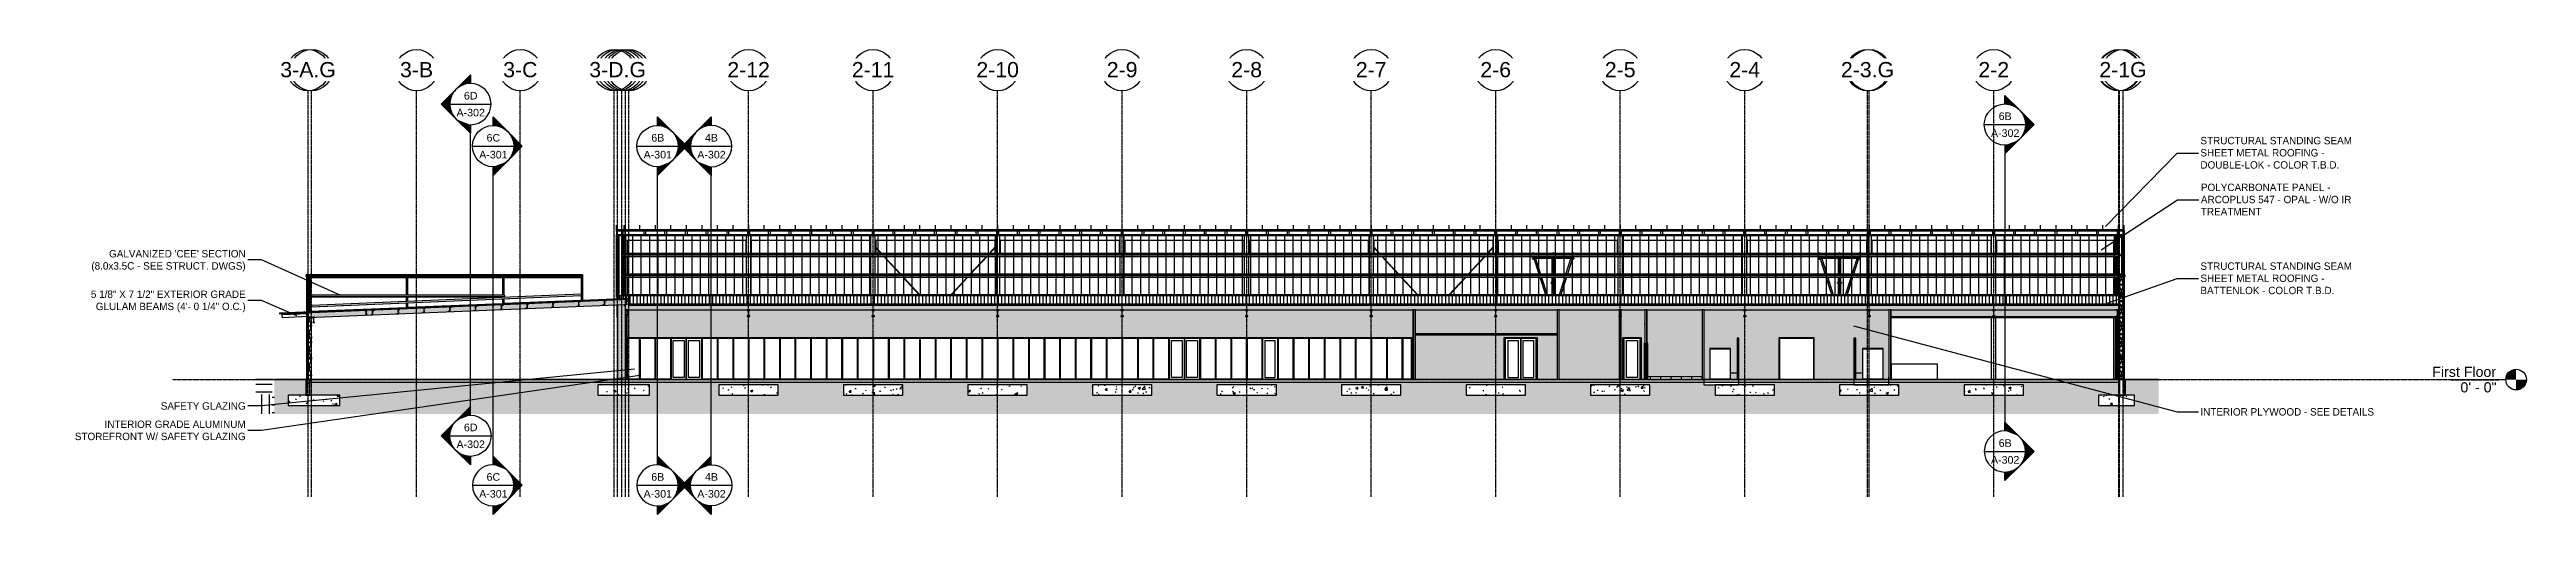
# Model space of a CAD drawing. Header units: inches. Extents: x -23565 to -21, y -324 to 853.
# Drawn here: x -5779 to -21, y -314 to 768 of the extents above; entities that cross this region are included whole.
import ezdxf

# ---------------------------------------------------------------- set-up
doc = ezdxf.new("R2010")
doc.units = ezdxf.units.IN
doc.header["$MEASUREMENT"] = 0
doc.linetypes.add('Grid Line 1_2_', pattern=[0.875, 0.5, -0.125, 0.125, -0.125])
doc.linetypes.add('Hidden 1_8_', pattern=[0.1875, 0.125, -0.0625])
for name, color, linetype, lineweight in [('A-ANNO-IDEN', 131, 'Continuous', 9), ('A-CLNG', 13, 'Continuous', 13), ('A-CLNG-PATT', 13, 'Continuous', 25), ('A-DOOR', 31, 'Continuous', 13), ('A-DOOR-FRAM', 31, 'Continuous', 9), ('A-FLOR', 192, 'Continuous', 13), ('A-FLOR-LEVL', 51, 'Continuous', 9), ('A-FLOR-PATT', 8, 'Continuous', 25), ('A-GLAZ-CURT', 52, 'Continuous', 13), ('A-GLAZ-CWMG', 51, 'Continuous', 13), ('A-ROOF', 132, 'Continuous', 13), ('A-ROOF-PATT', 132, 'Continuous', 13), ('A-WALL', 113, 'Continuous', 13), ('A-WALL-PATT', 111, 'Continuous', 25), ('C-TOPO', 7, 'Continuous', 13), ('G-ANNO-SYMB', 111, 'Continuous', 9), ('I-FURN', 30, 'Continuous', 13), ('I-WALL', 2, 'Continuous', 13), ('L-SITE-WALL', 31, 'Continuous', 13), ('Q-CASE', 31, 'Continuous', 13), ('Q-SPCQ', 91, 'Continuous', 13), ('S-BEAM', 12, 'Continuous', 13), ('S-COLS', 52, 'Continuous', 13), ('S-FNDN', 32, 'Continuous', 13), ('S-GRID', 1, 'Continuous', 9), ('S-GRID-IDEN', 1, 'Continuous', 9)]:
    doc.layers.add(name, color=color, linetype=linetype, lineweight=lineweight)
doc.styles.add('Arial', font='arial.ttf', dxfattribs={"height": 23.60479})
doc.styles.add('Arial_1', font='arial.ttf', dxfattribs={"height": 35.407186})
doc.styles.add('Arial_2', font='arial.ttf', dxfattribs={"height": 17.703593})
doc.styles.add('Century Gothic', font='GOTHIC.TTF', dxfattribs={"height": 17.245342})
pattern_1 = [(0, (-5021.704, 67.247), (61.44, 15.36), [2.534, -43.546, 2.534, -43.546, -245.76]), (0, (-5021.704, 67.247), (61.44, 15.36), [-92.16, 2.534, -89.626, 2.534, -43.546, -107.52]), (0, (-5021.704, 67.247), (61.44, 15.36), [-230.4, 2.534, -28.186, 2.534, -74.266]), (120, (-4998.664, 74.927), (-44.02215, 45.528601), [2.534, -43.546, 2.534, -43.546, -245.76]), (120, (-4998.664, 74.927), (-44.02215, 45.528601), [-92.16, 2.534, -89.626, 2.534, -43.546, -107.52]), (120, (-4998.664, 74.927), (-44.02215, 45.528601), [-230.4, 2.534, -28.186, 2.534, -74.266]), (240, (-4990.984, 105.647), (-17.41785, -60.888601), [2.534, -43.546, 2.534, -43.546, -245.76]), (240, (-4990.984, 105.647), (-17.41785, -60.888601), [-92.16, 2.534, -89.626, 2.534, -43.546, -107.52]), (240, (-4990.984, 105.647), (-17.41785, -60.888601), [-230.4, 2.534, -28.186, 2.534, -74.266])]
pattern_2 = [(50, (-5021.704, 67.247), (55.0854, -4.81984), [5.76, -63.36]), (355, (-5021.704, 67.247), (-10.65569, 57.76853), [4.608, -50.688]), (100.451, (-5017.113, 66.846), (44.42947, 52.94866), [4.895, -53.848]), (46.184, (-5021.704, 82.61), (81.96444, -12.71212), [8.64, -95.04]), (96.636, (-5014.87, 81.55), (71.7815, 74.81238), [7.343, -80.772]), (351.184, (-5021.7, 82.61), (71.78195, 74.81243), [6.912, -76.032]), (21, (-5014.024, 78.767), (45.84207, -30.92146), [5.76, -63.36]), (326, (-5014.024, 78.767), (18.68706, 55.69148), [4.608, -50.688]), (71.451, (-5010.204, 76.19), (64.52891, 24.77011), [4.895, -53.848]), (37.5, (-5021.704, 67.247), (0.933895, 25.566816), [2.534, -47.539, 2.534, -48.922, -50.88]), (37.5, (-5021.704, 67.247), (0.933895, 25.566816), [-101.53, 2.534, -48.346]), (7.5, (-5021.704, 67.247), (20.20404, 30.291303), [2.534, -26.803, 2.534, -46.387, -19.392]), (7.5, (-5021.704, 67.247), (20.20404, 30.291303), [-78.259, 2.534, -16.858]), (327.5, (-5038.83, 67.247), (40.997785, -1.732403), [2.534, -16.666, 2.534, -57.37, -79.488]), (327.5, (-5038.83, 67.247), (40.997785, -1.732403), [-79.104, 2.534, -76.954]), (317.5, (-5046.51, 67.247), (44.788883, 7.68784), [2.534, -22.426, 2.534, -37.248, -56.448]), (317.5, (-5046.51, 67.247), (44.788883, 7.68784), [-64.742, 2.534, -53.914])]
pattern_3 = [(45, (-5021.704, 67.247), (-19.00703, 19.00703), []), (45, (-5021.704, 96.047), (-19.00703, 19.00703), [])]
pattern_4 = [(0, (-5021.704, 67.247), (48, 48), [48, -48]), (0, (-5021.704, 85.247), (48, 48), [48, -48]), (0, (-5021.704, 103.247), (48, 48), [48, -48]), (90, (-5015.704, 109.247), (-48, 48), [48, -48]), (90, (-4997.704, 109.247), (-48, 48), [48, -48]), (90, (-4979.704, 109.247), (-48, 48), [48, -48])]
pattern_5 = [(0, (-5021.704, 67.247), (0, 24), []), (90, (-5021.704, 67.247), (-24, 1e-15), [])]
pattern_6 = [(0, (-5021.704, 67.247), (30.72, 7.68), [2.534, -20.506, 2.534, -20.506, -122.88]), (0, (-5021.704, 67.247), (30.72, 7.68), [-46.08, 2.534, -43.546, 2.534, -20.506, -53.76]), (0, (-5021.704, 67.247), (30.72, 7.68), [-115.2, 2.534, -12.826, 2.534, -35.866]), (120, (-5010.184, 71.087), (-22.011075, 22.7643), [2.534, -20.506, 2.534, -20.506, -122.88]), (120, (-5010.184, 71.087), (-22.011075, 22.7643), [-46.08, 2.534, -43.546, 2.534, -20.506, -53.76]), (120, (-5010.184, 71.087), (-22.011075, 22.7643), [-115.2, 2.534, -12.826, 2.534, -35.866]), (240, (-5006.344, 86.447), (-8.708925, -30.4443), [2.534, -20.506, 2.534, -20.506, -122.88]), (240, (-5006.344, 86.447), (-8.708925, -30.4443), [-46.08, 2.534, -43.546, 2.534, -20.506, -53.76]), (240, (-5006.344, 86.447), (-8.708925, -30.4443), [-115.2, 2.534, -12.826, 2.534, -35.866])]
pattern_7 = [(161.57, (-5020.744, 68.207), (-7.6802237, -0.0009796), [0, -54.643, 6.067, 0]), (18.43, (-5022.664, 68.207), (-7.6802237, 0.0009796), [0, -54.643, 6.067, 0]), (108.43, (-5020.744, 68.207), (3.8382953, -19.2013653), [18.211, -42.499]), (71.57, (-5022.664, 68.207), (3.8382953, 19.2013653), [18.211, -42.499])]

msp = doc.modelspace()

# ---------------------------------------------------------------- texts
at = {"layer": 'G-ANNO-SYMB', "char_height": 17.70359, "attachment_point": 2, "line_spacing_factor": 0.938532, "style": 'Arial_2'}
for s, insert, width in [('6D', (-4800.2194, 669.2178), 37.584), ('A-302', (-4800.2194, 629.9453), 78.624), ('A-302', (-1232.576, 582.2228), 78.624), ('6B', (-1232.576, 621.4953), 36.072), ('A-301', (-4747.539, 532.1297), 78.624), ('6C', (-4747.539, 571.4022), 37.584), ('A-301', (-4365.2374, 532.1297), 78.624), ('6B', (-4365.2374, 571.4022), 36.072), ('A-302', (-4240.4296, 532.1297), 78.624), ('4B', (-4240.4296, 571.4022), 36.072), ('6D', (-4800.2194, -102.4612), 37.584), ('A-302', (-4800.2194, -141.7337), 78.624), ('6B', (-1232.576, -138.7543), 36.072), ('6C', (-4747.539, -217.6868), 37.584), ('6B', (-4365.2374, -217.6868), 36.072), ('4B', (-4240.4296, -217.6868), 36.072), ('A-302', (-1232.576, -178.0268), 78.624), ('A-301', (-4747.539, -256.9593), 78.624), ('A-301', (-4365.2374, -256.9593), 78.624), ('A-302', (-4240.4296, -256.9593), 78.624)]:
    msp.add_mtext(s, dxfattribs=dict(at, insert=insert, width=width))

# ---------------------------------------------------------------- blocks, each defined once
blk = doc.blocks.new('Furniture 6 - Furniture 1-2394-Building Section - East_West looking South _ Fieldhouse')
at = {"layer": 'I-FURN', "color": 8, "lineweight": 9}
for p, q in [((25659.6, 16), (25673.6, 16)), ((25659.6, 15), (25659.6, 16)), ((25673.6, 15), (25659.6, 15)), ((25673.6, 15), (25673.6, 16))]:
    blk.add_line(p, q, dxfattribs=at)
blk = doc.blocks.new('Furniture 8 - Furniture 1-2437-Building Section - East_West looking South _ Fieldhouse')
at = {"layer": 'I-FURN', "color": 8, "lineweight": 9}
for p, q in [((25369.5, 16), (25383.5, 16)), ((25369.5, 16), (25369.5, 15)), ((25383.5, 15), (25369.5, 15)), ((25383.5, 16), (25383.5, 15))]:
    blk.add_line(p, q, dxfattribs=at)
blk = doc.blocks.new('Bradley-Washroom_Accessories-Mirrors-780_Custom - Bradley-Washroom_Accessories-Mirrors-780_Custom-177760-Building Section - East_West looking South _ Fieldhouse')
at = {"layer": 'Q-SPCQ', "color": 8, "lineweight": 9}
for p, q in [((25368.6, 72.3), (25320.6, 72.3)), ((25320.6, 72.3), (25320.6, 0.2)), ((25321.4, 71.5), (25367.9, 71.5)), ((25321.4, 1), (25321.4, 71.5)), ((25367.9, 71.5), (25367.9, 1)), ((25368.6, 0.2), (25368.6, 72.3)), ((25320.6, 0.2), (25368.6, 0.2)), ((25367.9, 1), (25321.4, 1))]:
    blk.add_line(p, q, dxfattribs=at)
blk = doc.blocks.new('Locker Rooms and Restrooms_rvt-5-Building Section - East_West looking South _ Fieldhouse')
at = {"layer": 'A-WALL-PATT', "lineweight": 9}
h = blk.add_hatch(dxfattribs=at)
h.set_pattern_fill('FP_64', color=8, style=0, pattern_type=2)
h.set_pattern_definition(pattern_1)
h.paths.add_polyline_path([(25660.3, 0), (25660.3, 15), (25659.6, 15), (25659.6, 0)], flags=0)
h.paths.add_polyline_path([(25659.6, 16), (25660.3, 16), (25660.3, 96), (25659.6, 96), (25659.6, 76.5)], flags=0)
h = blk.add_hatch(dxfattribs=at)
h.set_pattern_fill('FP_73', color=8, style=0, pattern_type=2)
h.set_pattern_definition([(0, (-1937.118, 12), (-48, 24), [48, 0, 0, 0]), (90, (-1913.12, 0), (-48, 3e-15), [12, -12]), (90, (-1925.12, 12), (-48, 3e-15), [12, -12]), (90, (-1901.12, 12), (-48, 3e-15), [12, -12]), (0, (-1937.118, 24), (-48, 24), [48, 0, 0, 0]), (90, (-1889.12, 0), (-48, 3e-15), [12, -12])])
h.paths.add_polyline_path([(25258.1, 0), (25302.8, 0), (25302.8, 6), (25175.8, 6), (25175.8, 0)], flags=0)
h = blk.add_hatch(dxfattribs=at)
h.set_pattern_fill('FP_75', color=8, style=0, pattern_type=2)
h.set_pattern_definition([(0, (-1757.618, 12), (-48, 24), [48, 0, 0, 0]), (90, (-1733.62, 0), (-48, 3e-15), [12, -12]), (90, (-1745.62, 12), (-48, 3e-15), [12, -12]), (90, (-1721.62, 12), (-48, 3e-15), [12, -12]), (0, (-1757.618, 24), (-48, 24), [48, 0, 0, 0]), (90, (-1709.62, 0), (-48, 3e-15), [12, -12])])
h.paths.add_polyline_path([(25482.5, 0), (25482.5, 6), (25482.3, 6), (25482.3, 0)], flags=0)
h = blk.add_hatch(dxfattribs=at)
h.set_pattern_fill('FP_74', color=8, style=0, pattern_type=2)
h.set_pattern_definition([(0, (-1677.368, 12), (-48, 24), [48, 0, 0, 0]), (90, (-1653.37, 0), (-48, 3e-15), [12, -12]), (90, (-1665.37, 12), (-48, 3e-15), [12, -12]), (90, (-1641.37, 12), (-48, 3e-15), [12, -12]), (0, (-1677.368, 24), (-48, 24), [48, 0, 0, 0]), (90, (-1629.37, 0), (-48, 3e-15), [12, -12])])
h.paths.add_polyline_path([(25562.5, 0), (25562.8, 0), (25562.8, 6), (25562.5, 6)], flags=0)
at = {"layer": 'A-FLOR', "color": 7}
for p, q in [((25388.3, 0), (25307.1, 0)), ((25307.1, 0), (25307.1, -12)), ((25388.3, -12), (25388.3, 0)), ((25737.3, 0), (25655.5, 0)), ((25655.5, 0), (25655.5, -12)), ((25737.3, -12), (25737.3, 0)), ((25307.1, -12), (25388.3, -12)), ((25655.5, -12), (25737.3, -12))]:
    blk.add_line(p, q, dxfattribs=at)
at = {"layer": 'I-WALL', "color": 7}
for p, q in [((25384.1, 96), (25384.1, 0)), ((25387.6, 96), (25384.1, 96)), ((25387.6, 0), (25387.6, 96)), ((25388.3, 96), (25387.6, 96)), ((25387.6, 96), (25387.6, 0)), ((25388.3, 0), (25388.3, 96)), ((25655.5, 96), (25655.5, 0)), ((25656.1, 96), (25655.5, 96)), ((25656.1, 96), (25656.1, 0)), ((25659.6, 96), (25656.1, 96)), ((25656.1, 0), (25656.1, 96)), ((25659.6, 16), (25659.6, 96)), ((25660.3, 96), (25659.6, 96)), ((25659.6, 96), (25659.6, 16)), ((25660.3, 16), (25660.3, 96)), ((25302.8, 6), (25302.8, 0)), ((25303, 6), (25302.8, 6)), ((25302.8, 0), (25303, 0)), ((25303, 0), (25303, 6)), ((25384.1, 0), (25387.6, 0)), ((25387.6, 0), (25388.3, 0)), ((25655.5, 0), (25656.1, 0)), ((25656.1, 0), (25659.6, 0)), ((25659.6, 0), (25659.6, 15)), ((25659.6, 15), (25659.6, 0)), ((25659.6, 0), (25660.3, 0)), ((25660.3, 0), (25660.3, 15)), ((25737.3, 6), (25737, 6)), ((25737, 6), (25737, 0)), ((25737, 0), (25737.3, 0)), ((25737.3, 0), (25737.3, 6))]:
    blk.add_line(p, q, dxfattribs=at)
at = {"layer": 'I-WALL', "color": 8, "lineweight": 9}
for p, q in [((25302.8, 6), (25175.8, 6)), ((25482.3, 0), (25482.3, 6)), ((25482.5, 6), (25482.3, 6)), ((25482.5, 6), (25482.5, 0)), ((25562.5, 0), (25562.5, 6)), ((25562.5, 6), (25562.8, 6)), ((25562.8, 6), (25562.8, 0))]:
    blk.add_line(p, q, dxfattribs=at)
at = {"color": 8, "lineweight": 9}
for name, p in [('Bradley-Washroom_Accessories-Mirrors-780_Custom - Bradley-Washroom_Accessories-Mirrors-780_Custom-177760-Building Section - East_West looking South _ Fieldhouse', (0, 0)), ('Bradley-Washroom_Accessories-Mirrors-780_Custom - Bradley-Washroom_Accessories-Mirrors-780_Custom-177760-Building Section - East_West looking South _ Fieldhouse', (354.8, 0)), ('Furniture 8 - Furniture 1-2437-Building Section - East_West looking South _ Fieldhouse', (0, 0)), ('Furniture 6 - Furniture 1-2394-Building Section - East_West looking South _ Fieldhouse', (0, 0))]:
    blk.add_blockref(name, p, dxfattribs=at)
blk = doc.blocks.new('Struct_Xcel_Sports Complex_rvt-5-Building Section - East_West looking South _ Fieldhouse')
at = {"layer": 'A-FLOR-PATT', "lineweight": 9}
h = blk.add_hatch(dxfattribs=at)
h.set_pattern_fill('FP_76', color=256, style=0, pattern_type=2)
h.set_pattern_definition(pattern_2)
h.paths.add_polyline_path([(22066.1, -6), (26272.9, -6), (26272.9, 0), (22066.1, 0)], flags=0)
at = {"layer": 'A-WALL-PATT', "lineweight": 9}
h = blk.add_hatch(dxfattribs=at)
h.set_pattern_fill('FP_76', color=8, style=0, pattern_type=2)
h.set_pattern_definition(pattern_2)
h.paths.add_polyline_path([(22066.1, -36), (22066.1, 0), (22058.1, 0), (22058.1, -36)], flags=0)
h = blk.add_hatch(dxfattribs=at)
h.set_pattern_fill('FP_76', color=8, style=0, pattern_type=2)
h.set_pattern_definition(pattern_2)
h.paths.add_polyline_path([(26284.9, -36), (26284.9, 0), (26272.9, 0), (26272.9, -36)], flags=0)
at = {"layer": 'S-FNDN', "lineweight": 9}
h = blk.add_hatch(dxfattribs=at)
h.set_pattern_fill('FP_76', color=8, style=0, pattern_type=2)
h.set_pattern_definition(pattern_2)
h.paths.add_polyline_path([(22135.1, -60), (22135.1, -36), (22015.1, -36), (22015.1, -60)], flags=0)
h = blk.add_hatch(dxfattribs=at)
h.set_pattern_fill('FP_76', color=8, style=0, pattern_type=2)
h.set_pattern_definition(pattern_2)
h.paths.add_polyline_path([(22735.4, -36), (22855.4, -36), (22855.4, -12), (22735.4, -12)], flags=0)
h = blk.add_hatch(dxfattribs=at)
h.set_pattern_fill('FP_76', color=8, style=0, pattern_type=2)
h.set_pattern_definition(pattern_2)
h.paths.add_polyline_path([(23016.9, -36), (23154.9, -36), (23154.9, -12), (23016.9, -12)], flags=0)
h = blk.add_hatch(dxfattribs=at)
h.set_pattern_fill('FP_76', color=8, style=0, pattern_type=2)
h.set_pattern_definition(pattern_2)
h.paths.add_polyline_path([(23306.4, -36), (23444.4, -36), (23444.4, -12), (23306.4, -12)], flags=0)
h = blk.add_hatch(dxfattribs=at)
h.set_pattern_fill('FP_76', color=8, style=0, pattern_type=2)
h.set_pattern_definition(pattern_2)
h.paths.add_polyline_path([(23595.9, -36), (23733.9, -36), (23733.9, -12), (23595.9, -12)], flags=0)
h = blk.add_hatch(dxfattribs=at)
h.set_pattern_fill('FP_76', color=8, style=0, pattern_type=2)
h.set_pattern_definition(pattern_2)
h.paths.add_polyline_path([(24023.4, -36), (24023.4, -12), (23885.4, -12), (23885.4, -36)], flags=0)
h = blk.add_hatch(dxfattribs=at)
h.set_pattern_fill('FP_76', color=8, style=0, pattern_type=2)
h.set_pattern_definition(pattern_2)
h.paths.add_polyline_path([(24312.9, -36), (24312.9, -12), (24174.9, -12), (24174.9, -36)], flags=0)
h = blk.add_hatch(dxfattribs=at)
h.set_pattern_fill('FP_76', color=8, style=0, pattern_type=2)
h.set_pattern_definition(pattern_2)
h.paths.add_polyline_path([(24464.4, -36), (24602.4, -36), (24602.4, -12), (24464.4, -12)], flags=0)
h = blk.add_hatch(dxfattribs=at)
h.set_pattern_fill('FP_76', color=8, style=0, pattern_type=2)
h.set_pattern_definition(pattern_2)
h.paths.add_polyline_path([(24753.9, -36), (24891.9, -36), (24891.9, -12), (24753.9, -12)], flags=0)
h = blk.add_hatch(dxfattribs=at)
h.set_pattern_fill('FP_76', color=8, style=0, pattern_type=2)
h.set_pattern_definition(pattern_2)
h.paths.add_polyline_path([(25181.4, -36), (25181.4, -12), (25043.4, -12), (25043.4, -36)], flags=0)
h = blk.add_hatch(dxfattribs=at)
h.set_pattern_fill('FP_76', color=8, style=0, pattern_type=2)
h.set_pattern_definition(pattern_2)
h.paths.add_polyline_path([(25332.9, -36), (25470.9, -36), (25470.9, -12), (25332.9, -12)], flags=0)
h = blk.add_hatch(dxfattribs=at)
h.set_pattern_fill('FP_76', color=8, style=0, pattern_type=2)
h.set_pattern_definition(pattern_2)
h.paths.add_polyline_path([(25760.4, -36), (25760.4, -12), (25622.4, -12), (25622.4, -36)], flags=0)
h = blk.add_hatch(dxfattribs=at)
h.set_pattern_fill('FP_76', color=8, style=0, pattern_type=2)
h.set_pattern_definition(pattern_2)
h.paths.add_polyline_path([(26049.9, -36), (26049.9, -12), (25911.9, -12), (25911.9, -36)], flags=0)
h = blk.add_hatch(dxfattribs=at)
h.set_pattern_fill('FP_76', color=8, style=0, pattern_type=2)
h.set_pattern_definition(pattern_2)
h.paths.add_polyline_path([(26224.4, -60), (26308.4, -60), (26308.4, -36), (26224.4, -36)], flags=0)
at = {"layer": 'A-FLOR', "color": 7}
for p, q in [((26272.9, 0), (22066.1, 0)), ((22066.1, 0), (22066.1, -6)), ((26272.9, -6), (26272.9, 0)), ((22066.1, -6), (26272.9, -6))]:
    blk.add_line(p, q, dxfattribs=at)
at = {"layer": 'L-SITE-WALL', "color": 7}
for p, q in [((22066.1, 0), (22058.1, 0)), ((22058.1, 0), (22058.1, -36)), ((22058.1, -36), (22066.1, -36)), ((22066.1, -36), (22066.1, 0)), ((26272.9, 0), (26272.9, -36)), ((26284.9, 0), (26272.9, 0)), ((26272.9, -36), (26284.9, -36)), ((26284.9, -36), (26284.9, 0))]:
    blk.add_line(p, q, dxfattribs=at)
at = {"layer": 'S-FNDN', "color": 7}
for p, q in [((22135.1, -36), (22015.1, -36)), ((22015.1, -36), (22015.1, -60)), ((22135.1, -60), (22135.1, -36)), ((22855.4, -12), (22735.4, -12)), ((22735.4, -12), (22735.4, -36)), ((22735.4, -36), (22855.4, -36)), ((22855.4, -36), (22855.4, -12)), ((23154.9, -12), (23016.9, -12)), ((23016.9, -12), (23016.9, -36)), ((23016.9, -36), (23154.9, -36)), ((23154.9, -36), (23154.9, -12)), ((23444.4, -12), (23306.4, -12)), ((23306.4, -12), (23306.4, -36)), ((23306.4, -36), (23444.4, -36)), ((23444.4, -36), (23444.4, -12)), ((23733.9, -12), (23595.9, -12)), ((23595.9, -12), (23595.9, -36)), ((23595.9, -36), (23733.9, -36)), ((23733.9, -36), (23733.9, -12)), ((24023.4, -12), (23885.4, -12)), ((23885.4, -12), (23885.4, -36)), ((23885.4, -36), (24023.4, -36)), ((24023.4, -36), (24023.4, -12)), ((24312.9, -12), (24174.9, -12)), ((24174.9, -12), (24174.9, -36)), ((24174.9, -36), (24312.9, -36)), ((24312.9, -36), (24312.9, -12)), ((24602.4, -12), (24464.4, -12)), ((24464.4, -12), (24464.4, -36)), ((24464.4, -36), (24602.4, -36)), ((24602.4, -36), (24602.4, -12)), ((24891.9, -12), (24753.9, -12)), ((24753.9, -12), (24753.9, -36)), ((24753.9, -36), (24891.9, -36)), ((24891.9, -36), (24891.9, -12)), ((25181.4, -12), (25043.4, -12)), ((25043.4, -12), (25043.4, -36)), ((25043.4, -36), (25181.4, -36)), ((25181.4, -36), (25181.4, -12)), ((25470.9, -12), (25332.9, -12)), ((25332.9, -12), (25332.9, -36)), ((25332.9, -36), (25470.9, -36)), ((25470.9, -36), (25470.9, -12)), ((25760.4, -12), (25622.4, -12)), ((25622.4, -12), (25622.4, -36)), ((25622.4, -36), (25760.4, -36)), ((25760.4, -36), (25760.4, -12)), ((26049.9, -12), (25911.9, -12)), ((25911.9, -12), (25911.9, -36)), ((25911.9, -36), (26049.9, -36)), ((26049.9, -36), (26049.9, -12)), ((26308.4, -36), (26224.4, -36)), ((26224.4, -36), (26224.4, -60)), ((26308.4, -60), (26308.4, -36)), ((22015.1, -60), (22135.1, -60)), ((26224.4, -60), (26308.4, -60))]:
    blk.add_line(p, q, dxfattribs=at)
blk = doc.blocks.new('W-Wide Flange - 1_-3_ deep-1401279-Building Section - East_West looking South _ Fieldhouse')
at = {"layer": 'S-BEAM', "color": 7}
for p, q in [((23088.9, 162), (23082.9, 162)), ((23082.9, 162), (23082.9, 160.7)), ((23082.9, 160.7), (23084.6, 160.7)), ((23084.6, 148.4), (23082.9, 148.4)), ((23082.9, 148.4), (23082.9, 147)), ((23082.9, 147), (23088.9, 147)), ((23085.5, 159.8), (23085.5, 149.3)), ((23086.3, 149.3), (23086.3, 159.8)), ((23087.2, 160.7), (23088.9, 160.7)), ((23088.9, 148.4), (23087.2, 148.4)), ((23088.9, 160.7), (23088.9, 162)), ((23088.9, 147), (23088.9, 148.4))]:
    blk.add_line(p, q, dxfattribs=at)
at = {"layer": 'S-BEAM', "color": 8, "lineweight": 9}
for p, q in [((23082.9, 148.6), (23082.9, 148.4)), ((23088.9, 148.4), (23088.9, 148.6))]:
    blk.add_line(p, q, dxfattribs=at)
at = {"layer": 'S-BEAM', "color": 7, "flags": 128}
for points in [[(23084.6, 160.7), (23084.8, 160.7), (23085, 160.6), (23085.2, 160.5), (23085.3, 160.3), (23085.4, 160.2), (23085.5, 160), (23085.5, 159.8)], [(23085.5, 149.3), (23085.5, 149.1), (23085.4, 148.9), (23085.3, 148.7), (23085.2, 148.6), (23085, 148.5), (23084.8, 148.4), (23084.6, 148.4)], [(23086.3, 159.8), (23086.3, 160), (23086.4, 160.2), (23086.5, 160.3), (23086.6, 160.5), (23086.8, 160.6), (23087, 160.7), (23087.2, 160.7)], [(23087.2, 148.4), (23087, 148.4), (23086.8, 148.5), (23086.6, 148.6), (23086.5, 148.7), (23086.4, 148.9), (23086.3, 149.1), (23086.3, 149.3)]]:
    blk.add_lwpolyline(points, dxfattribs=at)
blk = doc.blocks.new('W-Wide Flange - 1_-3_ deep-V187-Building Section - East_West looking South _ Fieldhouse')
at = {"layer": 'S-BEAM', "lineweight": 9}
h = blk.add_hatch(dxfattribs=at)
h.set_pattern_fill('FP_63', color=8, style=0, pattern_type=2)
h.set_pattern_definition(pattern_3)
h.paths.add_polyline_path([(23372.4, 147), (23378.4, 147), (23378.4, 148.4), (23376.5, 148.4), (23376.1, 148.6), (23375.9, 148.9), (23375.8, 149.3), (23375.8, 160), (23376, 160.3), (23376.3, 160.6), (23376.7, 160.7), (23378.4, 160.7), (23378.4, 162), (23372.4, 162), (23372.4, 160.7), (23374.3, 160.7), (23374.7, 160.5), (23374.9, 160.2), (23375, 159.8), (23375, 149.1), (23374.8, 148.7), (23374.5, 148.5), (23374.1, 148.4), (23372.4, 148.4)], flags=0)
at = {"layer": 'S-BEAM', "color": 7}
for p, q in [((23378.4, 162), (23372.4, 162)), ((23372.4, 162), (23372.4, 160.7)), ((23372.4, 160.7), (23374.1, 160.7)), ((23374.1, 148.4), (23372.4, 148.4)), ((23372.4, 148.4), (23372.4, 147)), ((23372.4, 147), (23378.4, 147)), ((23375, 159.8), (23375, 149.3)), ((23375.8, 149.3), (23375.8, 159.8)), ((23376.7, 160.7), (23378.4, 160.7)), ((23378.4, 148.4), (23376.7, 148.4)), ((23378.4, 160.7), (23378.4, 162)), ((23378.4, 147), (23378.4, 148.4))]:
    blk.add_line(p, q, dxfattribs=at)
at = {"layer": 'S-BEAM', "color": 8, "lineweight": 9}
for p, q in [((23372.4, 148.6), (23372.4, 148.4)), ((23378.4, 148.4), (23378.4, 148.6))]:
    blk.add_line(p, q, dxfattribs=at)
at = {"layer": 'S-BEAM', "color": 7, "flags": 128}
for points in [[(23374.1, 160.7), (23374.3, 160.7), (23374.5, 160.6), (23374.7, 160.5), (23374.8, 160.3), (23374.9, 160.2), (23375, 160), (23375, 159.8)], [(23375, 149.3), (23375, 149.1), (23374.9, 148.9), (23374.8, 148.7), (23374.7, 148.6), (23374.5, 148.5), (23374.3, 148.4), (23374.1, 148.4)], [(23375.8, 159.8), (23375.8, 160), (23375.9, 160.2), (23376, 160.3), (23376.1, 160.5), (23376.3, 160.6), (23376.5, 160.7), (23376.7, 160.7)], [(23376.7, 148.4), (23376.5, 148.4), (23376.3, 148.5), (23376.1, 148.6), (23376, 148.7), (23375.9, 148.9), (23375.8, 149.1), (23375.8, 149.3)]]:
    blk.add_lwpolyline(points, dxfattribs=at)
blk = doc.blocks.new('W-Wide Flange - 1_-3_ deep-V188-Building Section - East_West looking South _ Fieldhouse')
at = {"layer": 'S-BEAM', "lineweight": 9}
h = blk.add_hatch(dxfattribs=at)
h.set_pattern_fill('FP_63', color=8, style=0, pattern_type=2)
h.set_pattern_definition(pattern_3)
h.paths.add_polyline_path([(23667.9, 147), (23667.9, 148.4), (23666, 148.4), (23665.6, 148.6), (23665.4, 148.9), (23665.3, 149.3), (23665.3, 160), (23665.5, 160.3), (23665.8, 160.6), (23666.2, 160.7), (23667.9, 160.7), (23667.9, 162), (23661.9, 162), (23661.9, 160.7), (23663.8, 160.7), (23664.2, 160.5), (23664.4, 160.2), (23664.5, 159.8), (23664.5, 149.1), (23664.3, 148.7), (23664, 148.5), (23663.6, 148.4), (23661.9, 148.4), (23661.9, 147)], flags=0)
at = {"layer": 'S-BEAM', "color": 7}
for p, q in [((23667.9, 162), (23661.9, 162)), ((23661.9, 162), (23661.9, 160.7)), ((23661.9, 160.7), (23663.6, 160.7)), ((23663.6, 148.4), (23661.9, 148.4)), ((23661.9, 148.4), (23661.9, 147)), ((23661.9, 147), (23667.9, 147)), ((23664.5, 159.8), (23664.5, 149.3)), ((23665.3, 149.3), (23665.3, 159.8)), ((23666.2, 160.7), (23667.9, 160.7)), ((23667.9, 148.4), (23666.2, 148.4)), ((23667.9, 160.7), (23667.9, 162)), ((23667.9, 147), (23667.9, 148.4))]:
    blk.add_line(p, q, dxfattribs=at)
at = {"layer": 'S-BEAM', "color": 8, "lineweight": 9}
for p, q in [((23661.9, 148.6), (23661.9, 148.4)), ((23667.9, 148.4), (23667.9, 148.6))]:
    blk.add_line(p, q, dxfattribs=at)
at = {"layer": 'S-BEAM', "color": 7, "flags": 128}
for points in [[(23663.6, 160.7), (23663.8, 160.7), (23664, 160.6), (23664.2, 160.5), (23664.3, 160.3), (23664.4, 160.2), (23664.5, 160), (23664.5, 159.8)], [(23664.5, 149.3), (23664.5, 149.1), (23664.4, 148.9), (23664.3, 148.7), (23664.2, 148.6), (23664, 148.5), (23663.8, 148.4), (23663.6, 148.4)], [(23665.3, 159.8), (23665.3, 160), (23665.4, 160.2), (23665.5, 160.3), (23665.6, 160.5), (23665.8, 160.6), (23666, 160.7), (23666.2, 160.7)], [(23666.2, 148.4), (23666, 148.4), (23665.8, 148.5), (23665.6, 148.6), (23665.5, 148.7), (23665.4, 148.9), (23665.3, 149.1), (23665.3, 149.3)]]:
    blk.add_lwpolyline(points, dxfattribs=at)
blk = doc.blocks.new('W-Wide Flange - 1_-3_ deep-V189-Building Section - East_West looking South _ Fieldhouse')
at = {"layer": 'S-BEAM', "lineweight": 9}
h = blk.add_hatch(dxfattribs=at)
h.set_pattern_fill('FP_63', color=8, style=0, pattern_type=2)
h.set_pattern_definition(pattern_3)
h.paths.add_polyline_path([(23951.4, 147), (23957.4, 147), (23957.4, 148.4), (23955.5, 148.4), (23955.1, 148.6), (23954.9, 148.9), (23954.8, 149.3), (23954.8, 160), (23955, 160.3), (23955.3, 160.6), (23955.7, 160.7), (23957.4, 160.7), (23957.4, 162), (23951.4, 162), (23951.4, 160.7), (23953.3, 160.7), (23953.7, 160.5), (23953.9, 160.2), (23954, 159.8), (23954, 149.1), (23953.8, 148.7), (23953.5, 148.5), (23953.1, 148.4), (23951.4, 148.4)], flags=0)
at = {"layer": 'S-BEAM', "color": 7}
for p, q in [((23957.4, 162), (23951.4, 162)), ((23951.4, 162), (23951.4, 160.7)), ((23951.4, 160.7), (23953.1, 160.7)), ((23953.1, 148.4), (23951.4, 148.4)), ((23951.4, 148.4), (23951.4, 147)), ((23951.4, 147), (23957.4, 147)), ((23954, 159.8), (23954, 149.3)), ((23954.8, 149.3), (23954.8, 159.8)), ((23955.7, 160.7), (23957.4, 160.7)), ((23957.4, 148.4), (23955.7, 148.4)), ((23957.4, 160.7), (23957.4, 162)), ((23957.4, 147), (23957.4, 148.4))]:
    blk.add_line(p, q, dxfattribs=at)
at = {"layer": 'S-BEAM', "color": 8, "lineweight": 9}
for p, q in [((23951.4, 148.6), (23951.4, 148.4)), ((23957.4, 148.4), (23957.4, 148.6))]:
    blk.add_line(p, q, dxfattribs=at)
at = {"layer": 'S-BEAM', "color": 7, "flags": 128}
for points in [[(23953.1, 160.7), (23953.3, 160.7), (23953.5, 160.6), (23953.7, 160.5), (23953.8, 160.3), (23953.9, 160.2), (23954, 160), (23954, 159.8)], [(23954, 149.3), (23954, 149.1), (23953.9, 148.9), (23953.8, 148.7), (23953.7, 148.6), (23953.5, 148.5), (23953.3, 148.4), (23953.1, 148.4)], [(23954.8, 159.8), (23954.8, 160), (23954.9, 160.2), (23955, 160.3), (23955.1, 160.5), (23955.3, 160.6), (23955.5, 160.7), (23955.7, 160.7)], [(23955.7, 148.4), (23955.5, 148.4), (23955.3, 148.5), (23955.1, 148.6), (23955, 148.7), (23954.9, 148.9), (23954.8, 149.1), (23954.8, 149.3)]]:
    blk.add_lwpolyline(points, dxfattribs=at)
blk = doc.blocks.new('W-Wide Flange - 1_-3_ deep-V190-Building Section - East_West looking South _ Fieldhouse')
at = {"layer": 'S-BEAM', "lineweight": 9}
h = blk.add_hatch(dxfattribs=at)
h.set_pattern_fill('FP_63', color=8, style=0, pattern_type=2)
h.set_pattern_definition(pattern_3)
h.paths.add_polyline_path([(24240.9, 147), (24246.9, 147), (24246.9, 148.4), (24245, 148.4), (24244.6, 148.6), (24244.4, 148.9), (24244.3, 149.3), (24244.3, 160), (24244.5, 160.3), (24244.8, 160.6), (24245.2, 160.7), (24246.9, 160.7), (24246.9, 162), (24240.9, 162), (24240.9, 160.7), (24242.8, 160.7), (24243.2, 160.5), (24243.4, 160.2), (24243.5, 159.8), (24243.5, 149.1), (24243.3, 148.7), (24243, 148.5), (24242.6, 148.4), (24240.9, 148.4)], flags=0)
at = {"layer": 'S-BEAM', "color": 7}
for p, q in [((24246.9, 162), (24240.9, 162)), ((24240.9, 162), (24240.9, 160.7)), ((24240.9, 160.7), (24242.6, 160.7)), ((24242.6, 148.4), (24240.9, 148.4)), ((24240.9, 148.4), (24240.9, 147)), ((24240.9, 147), (24246.9, 147)), ((24243.5, 159.8), (24243.5, 149.3)), ((24244.3, 149.3), (24244.3, 159.8)), ((24245.2, 160.7), (24246.9, 160.7)), ((24246.9, 148.4), (24245.2, 148.4)), ((24246.9, 160.7), (24246.9, 162)), ((24246.9, 147), (24246.9, 148.4))]:
    blk.add_line(p, q, dxfattribs=at)
at = {"layer": 'S-BEAM', "color": 8, "lineweight": 9}
for p, q in [((24240.9, 148.6), (24240.9, 148.4)), ((24246.9, 148.4), (24246.9, 148.6))]:
    blk.add_line(p, q, dxfattribs=at)
at = {"layer": 'S-BEAM', "color": 7, "flags": 128}
for points in [[(24242.6, 160.7), (24242.8, 160.7), (24243, 160.6), (24243.2, 160.5), (24243.3, 160.3), (24243.4, 160.2), (24243.5, 160), (24243.5, 159.8)], [(24243.5, 149.3), (24243.5, 149.1), (24243.4, 148.9), (24243.3, 148.7), (24243.2, 148.6), (24243, 148.5), (24242.8, 148.4), (24242.6, 148.4)], [(24244.3, 159.8), (24244.3, 160), (24244.4, 160.2), (24244.5, 160.3), (24244.6, 160.5), (24244.8, 160.6), (24245, 160.7), (24245.2, 160.7)], [(24245.2, 148.4), (24245, 148.4), (24244.8, 148.5), (24244.6, 148.6), (24244.5, 148.7), (24244.4, 148.9), (24244.3, 149.1), (24244.3, 149.3)]]:
    blk.add_lwpolyline(points, dxfattribs=at)
blk = doc.blocks.new('W-Wide Flange - 1_-3_ deep-V191-Building Section - East_West looking South _ Fieldhouse')
at = {"layer": 'S-BEAM', "color": 7}
for p, q in [((24536.4, 162), (24530.4, 162)), ((24530.4, 162), (24530.4, 160.7)), ((24530.4, 160.7), (24532.1, 160.7)), ((24532.1, 148.4), (24530.4, 148.4)), ((24530.4, 148.4), (24530.4, 147)), ((24530.4, 147), (24536.4, 147)), ((24533, 159.8), (24533, 149.3)), ((24533.8, 149.3), (24533.8, 159.8)), ((24534.7, 160.7), (24536.4, 160.7)), ((24536.4, 148.4), (24534.7, 148.4)), ((24536.4, 160.7), (24536.4, 162)), ((24536.4, 147), (24536.4, 148.4))]:
    blk.add_line(p, q, dxfattribs=at)
at = {"layer": 'S-BEAM', "color": 8, "lineweight": 9}
for p, q in [((24530.4, 148.6), (24530.4, 148.4)), ((24536.4, 148.4), (24536.4, 148.6))]:
    blk.add_line(p, q, dxfattribs=at)
at = {"layer": 'S-BEAM', "color": 7, "flags": 128}
for points in [[(24532.1, 160.7), (24532.3, 160.7), (24532.5, 160.6), (24532.7, 160.5), (24532.8, 160.3), (24532.9, 160.2), (24533, 160), (24533, 159.8)], [(24533, 149.3), (24533, 149.1), (24532.9, 148.9), (24532.8, 148.7), (24532.7, 148.6), (24532.5, 148.5), (24532.3, 148.4), (24532.1, 148.4)], [(24533.8, 159.8), (24533.8, 160), (24533.9, 160.2), (24534, 160.3), (24534.1, 160.5), (24534.3, 160.6), (24534.5, 160.7), (24534.7, 160.7)], [(24534.7, 148.4), (24534.5, 148.4), (24534.3, 148.5), (24534.1, 148.6), (24534, 148.7), (24533.9, 148.9), (24533.8, 149.1), (24533.8, 149.3)]]:
    blk.add_lwpolyline(points, dxfattribs=at)
blk = doc.blocks.new('W-Wide Flange - 1_-3_ deep-V192-Building Section - East_West looking South _ Fieldhouse')
at = {"layer": 'S-BEAM', "lineweight": 9}
h = blk.add_hatch(dxfattribs=at)
h.set_pattern_fill('FP_63', color=8, style=0, pattern_type=2)
h.set_pattern_definition(pattern_3)
h.paths.add_polyline_path([(24819.9, 147), (24825.9, 147), (24825.9, 148.4), (24824, 148.4), (24823.6, 148.6), (24823.4, 148.9), (24823.3, 149.3), (24823.3, 160), (24823.5, 160.3), (24823.8, 160.6), (24824.2, 160.7), (24825.9, 160.7), (24825.9, 162), (24819.9, 162), (24819.9, 160.7), (24821.8, 160.7), (24822.2, 160.5), (24822.4, 160.2), (24822.5, 159.8), (24822.5, 149.1), (24822.3, 148.7), (24822, 148.5), (24821.6, 148.4), (24819.9, 148.4)], flags=0)
at = {"layer": 'S-BEAM', "color": 7}
for p, q in [((24825.9, 162), (24819.9, 162)), ((24819.9, 162), (24819.9, 160.7)), ((24819.9, 160.7), (24821.6, 160.7)), ((24821.6, 148.4), (24819.9, 148.4)), ((24819.9, 148.4), (24819.9, 147)), ((24819.9, 147), (24825.9, 147)), ((24822.5, 159.8), (24822.5, 149.3)), ((24823.3, 149.3), (24823.3, 159.8)), ((24824.2, 160.7), (24825.9, 160.7)), ((24825.9, 148.4), (24824.2, 148.4)), ((24825.9, 160.7), (24825.9, 162)), ((24825.9, 147), (24825.9, 148.4))]:
    blk.add_line(p, q, dxfattribs=at)
at = {"layer": 'S-BEAM', "color": 8, "lineweight": 9}
for p, q in [((24819.9, 148.6), (24819.9, 148.4)), ((24825.9, 148.4), (24825.9, 148.6))]:
    blk.add_line(p, q, dxfattribs=at)
at = {"layer": 'S-BEAM', "color": 7, "flags": 128}
for points in [[(24821.6, 160.7), (24821.8, 160.7), (24822, 160.6), (24822.2, 160.5), (24822.3, 160.3), (24822.4, 160.2), (24822.5, 160), (24822.5, 159.8)], [(24822.5, 149.3), (24822.5, 149.1), (24822.4, 148.9), (24822.3, 148.7), (24822.2, 148.6), (24822, 148.5), (24821.8, 148.4), (24821.6, 148.4)], [(24823.3, 159.8), (24823.3, 160), (24823.4, 160.2), (24823.5, 160.3), (24823.6, 160.5), (24823.8, 160.6), (24824, 160.7), (24824.2, 160.7)], [(24824.2, 148.4), (24824, 148.4), (24823.8, 148.5), (24823.6, 148.6), (24823.5, 148.7), (24823.4, 148.9), (24823.3, 149.1), (24823.3, 149.3)]]:
    blk.add_lwpolyline(points, dxfattribs=at)
blk = doc.blocks.new('W-Wide Flange - 1_-3_ deep-V193-Building Section - East_West looking South _ Fieldhouse')
at = {"layer": 'S-BEAM', "lineweight": 9}
h = blk.add_hatch(dxfattribs=at)
h.set_pattern_fill('FP_63', color=8, style=0, pattern_type=2)
h.set_pattern_definition(pattern_3)
h.paths.add_polyline_path([(25109.4, 147), (25115.4, 147), (25115.4, 148.4), (25113.5, 148.4), (25113.1, 148.6), (25112.9, 148.9), (25112.8, 149.3), (25112.8, 160), (25113, 160.3), (25113.3, 160.6), (25113.7, 160.7), (25115.4, 160.7), (25115.4, 162), (25109.4, 162), (25109.4, 160.7), (25111.3, 160.7), (25111.7, 160.5), (25111.9, 160.2), (25112, 159.8), (25112, 149.1), (25111.8, 148.7), (25111.5, 148.5), (25111.1, 148.4), (25109.4, 148.4)], flags=0)
at = {"layer": 'S-BEAM', "color": 7}
for p, q in [((25115.4, 162), (25109.4, 162)), ((25109.4, 162), (25109.4, 160.7)), ((25109.4, 160.7), (25111.1, 160.7)), ((25111.1, 148.4), (25109.4, 148.4)), ((25109.4, 148.4), (25109.4, 147)), ((25109.4, 147), (25115.4, 147)), ((25112, 159.8), (25112, 149.3)), ((25112.8, 149.3), (25112.8, 159.8)), ((25113.7, 160.7), (25115.4, 160.7)), ((25115.4, 148.4), (25113.7, 148.4)), ((25115.4, 160.7), (25115.4, 162)), ((25115.4, 147), (25115.4, 148.4))]:
    blk.add_line(p, q, dxfattribs=at)
at = {"layer": 'S-BEAM', "color": 8, "lineweight": 9}
for p, q in [((25109.4, 148.6), (25109.4, 148.4)), ((25115.4, 148.4), (25115.4, 148.6))]:
    blk.add_line(p, q, dxfattribs=at)
at = {"layer": 'S-BEAM', "color": 7, "flags": 128}
for points in [[(25111.1, 160.7), (25111.3, 160.7), (25111.5, 160.6), (25111.7, 160.5), (25111.8, 160.3), (25111.9, 160.2), (25112, 160), (25112, 159.8)], [(25112, 149.3), (25112, 149.1), (25111.9, 148.9), (25111.8, 148.7), (25111.7, 148.6), (25111.5, 148.5), (25111.3, 148.4), (25111.1, 148.4)], [(25112.8, 159.8), (25112.8, 160), (25112.9, 160.2), (25113, 160.3), (25113.1, 160.5), (25113.3, 160.6), (25113.5, 160.7), (25113.7, 160.7)], [(25113.7, 148.4), (25113.5, 148.4), (25113.3, 148.5), (25113.1, 148.6), (25113, 148.7), (25112.9, 148.9), (25112.8, 149.1), (25112.8, 149.3)]]:
    blk.add_lwpolyline(points, dxfattribs=at)
blk = doc.blocks.new('W-Wide Flange - 1_-3_ deep-V194-Building Section - East_West looking South _ Fieldhouse')
at = {"layer": 'S-BEAM', "lineweight": 9}
h = blk.add_hatch(dxfattribs=at)
h.set_pattern_fill('FP_63', color=8, style=0, pattern_type=2)
h.set_pattern_definition(pattern_3)
h.paths.add_polyline_path([(25404.9, 147), (25404.9, 148.4), (25403, 148.4), (25402.6, 148.6), (25402.4, 148.9), (25402.3, 149.3), (25402.3, 160), (25402.5, 160.3), (25402.8, 160.6), (25403.2, 160.7), (25404.9, 160.7), (25404.9, 162), (25398.9, 162), (25398.9, 160.7), (25400.8, 160.7), (25401.2, 160.5), (25401.4, 160.2), (25401.5, 159.8), (25401.5, 149.1), (25401.3, 148.7), (25401, 148.5), (25400.6, 148.4), (25398.9, 148.4), (25398.9, 147)], flags=0)
at = {"layer": 'S-BEAM', "color": 7}
for p, q in [((25404.9, 162), (25398.9, 162)), ((25398.9, 162), (25398.9, 160.7)), ((25398.9, 160.7), (25400.6, 160.7)), ((25400.6, 148.4), (25398.9, 148.4)), ((25398.9, 148.4), (25398.9, 147)), ((25398.9, 147), (25404.9, 147)), ((25401.5, 159.8), (25401.5, 149.3)), ((25402.3, 149.3), (25402.3, 159.8)), ((25403.2, 160.7), (25404.9, 160.7)), ((25404.9, 148.4), (25403.2, 148.4)), ((25404.9, 160.7), (25404.9, 162)), ((25404.9, 147), (25404.9, 148.4))]:
    blk.add_line(p, q, dxfattribs=at)
at = {"layer": 'S-BEAM', "color": 8, "lineweight": 9}
for p, q in [((25398.9, 148.6), (25398.9, 148.4)), ((25404.9, 148.4), (25404.9, 148.6))]:
    blk.add_line(p, q, dxfattribs=at)
at = {"layer": 'S-BEAM', "color": 7, "flags": 128}
for points in [[(25400.6, 160.7), (25400.8, 160.7), (25401, 160.6), (25401.2, 160.5), (25401.3, 160.3), (25401.4, 160.2), (25401.5, 160), (25401.5, 159.8)], [(25401.5, 149.3), (25401.5, 149.1), (25401.4, 148.9), (25401.3, 148.7), (25401.2, 148.6), (25401, 148.5), (25400.8, 148.4), (25400.6, 148.4)], [(25402.3, 159.8), (25402.3, 160), (25402.4, 160.2), (25402.5, 160.3), (25402.6, 160.5), (25402.8, 160.6), (25403, 160.7), (25403.2, 160.7)], [(25403.2, 148.4), (25403, 148.4), (25402.8, 148.5), (25402.6, 148.6), (25402.5, 148.7), (25402.4, 148.9), (25402.3, 149.1), (25402.3, 149.3)]]:
    blk.add_lwpolyline(points, dxfattribs=at)
blk = doc.blocks.new('W-Wide Flange - 1_-3_ deep-1401343-Building Section - East_West looking South _ Fieldhouse')
at = {"layer": 'S-BEAM', "lineweight": 9}
h = blk.add_hatch(dxfattribs=at)
h.set_pattern_fill('FP_63', color=8, style=0, pattern_type=2)
h.set_pattern_definition(pattern_3)
h.paths.add_polyline_path([(25688.4, 147), (25694.4, 147), (25694.4, 148.4), (25692.5, 148.4), (25692.1, 148.6), (25691.9, 148.9), (25691.8, 149.3), (25691.8, 160), (25692, 160.3), (25692.3, 160.6), (25692.7, 160.7), (25694.4, 160.7), (25694.4, 162), (25688.4, 162), (25688.4, 160.7), (25690.3, 160.7), (25690.7, 160.5), (25690.9, 160.2), (25691, 159.8), (25691, 149.1), (25690.8, 148.7), (25690.5, 148.5), (25690.1, 148.4), (25688.4, 148.4)], flags=0)
at = {"layer": 'S-BEAM', "color": 7}
for p, q in [((25694.4, 162), (25688.4, 162)), ((25688.4, 162), (25688.4, 160.7)), ((25688.4, 160.7), (25690.1, 160.7)), ((25690.1, 148.4), (25688.4, 148.4)), ((25688.4, 148.4), (25688.4, 147)), ((25688.4, 147), (25694.4, 147)), ((25691, 159.8), (25691, 149.3)), ((25691.8, 149.3), (25691.8, 159.8)), ((25692.7, 160.7), (25694.4, 160.7)), ((25694.4, 148.4), (25692.7, 148.4)), ((25694.4, 160.7), (25694.4, 162)), ((25694.4, 147), (25694.4, 148.4))]:
    blk.add_line(p, q, dxfattribs=at)
at = {"layer": 'S-BEAM', "color": 8, "lineweight": 9}
for p, q in [((25688.4, 148.6), (25688.4, 148.4)), ((25694.4, 148.4), (25694.4, 148.6))]:
    blk.add_line(p, q, dxfattribs=at)
at = {"layer": 'S-BEAM', "color": 7, "flags": 128}
for points in [[(25690.1, 160.7), (25690.3, 160.7), (25690.5, 160.6), (25690.7, 160.5), (25690.8, 160.3), (25690.9, 160.2), (25691, 160), (25691, 159.8)], [(25691, 149.3), (25691, 149.1), (25690.9, 148.9), (25690.8, 148.7), (25690.7, 148.6), (25690.5, 148.5), (25690.3, 148.4), (25690.1, 148.4)], [(25691.8, 159.8), (25691.8, 160), (25691.9, 160.2), (25692, 160.3), (25692.1, 160.5), (25692.3, 160.6), (25692.5, 160.7), (25692.7, 160.7)], [(25692.7, 148.4), (25692.5, 148.4), (25692.3, 148.5), (25692.1, 148.6), (25692, 148.7), (25691.9, 148.9), (25691.8, 149.1), (25691.8, 149.3)]]:
    blk.add_lwpolyline(points, dxfattribs=at)
blk = doc.blocks.new('W-Wide Flange - 1_-3_ deep-V195-Building Section - East_West looking South _ Fieldhouse')
at = {"layer": 'S-BEAM', "color": 7}
for p, q in [((25983.9, 162), (25977.9, 162)), ((25977.9, 162), (25977.9, 160.7)), ((25977.9, 160.7), (25979.6, 160.7)), ((25979.6, 148.4), (25977.9, 148.4)), ((25977.9, 148.4), (25977.9, 147)), ((25977.9, 147), (25983.9, 147)), ((25980.5, 159.8), (25980.5, 149.3)), ((25981.3, 149.3), (25981.3, 159.8)), ((25982.2, 160.7), (25983.9, 160.7)), ((25983.9, 148.4), (25982.2, 148.4)), ((25983.9, 160.7), (25983.9, 162)), ((25983.9, 147), (25983.9, 148.4))]:
    blk.add_line(p, q, dxfattribs=at)
at = {"layer": 'S-BEAM', "color": 8, "lineweight": 9}
for p, q in [((25977.9, 148.6), (25977.9, 148.4)), ((25983.9, 148.4), (25983.9, 148.6))]:
    blk.add_line(p, q, dxfattribs=at)
at = {"layer": 'S-BEAM', "color": 7, "flags": 128}
for points in [[(25979.6, 160.7), (25979.8, 160.7), (25980, 160.6), (25980.2, 160.5), (25980.3, 160.3), (25980.4, 160.2), (25980.5, 160), (25980.5, 159.8)], [(25980.5, 149.3), (25980.5, 149.1), (25980.4, 148.9), (25980.3, 148.7), (25980.2, 148.6), (25980, 148.5), (25979.8, 148.4), (25979.6, 148.4)], [(25981.3, 159.8), (25981.3, 160), (25981.4, 160.2), (25981.5, 160.3), (25981.6, 160.5), (25981.8, 160.6), (25982, 160.7), (25982.2, 160.7)], [(25982.2, 148.4), (25982, 148.4), (25981.8, 148.5), (25981.6, 148.6), (25981.5, 148.7), (25981.4, 148.9), (25981.3, 149.1), (25981.3, 149.3)]]:
    blk.add_lwpolyline(points, dxfattribs=at)
blk = doc.blocks.new('W-Wide Flange - W14X22-1401465-Building Section - East_West looking South _ Fieldhouse')
at = {"layer": 'S-BEAM', "lineweight": 9}
h = blk.add_hatch(dxfattribs=at)
h.set_pattern_fill('FP_63', color=8, style=0, pattern_type=2)
h.set_pattern_definition(pattern_3)
h.paths.add_polyline_path([(26265.9, 148.3), (26270.9, 148.3), (26270.9, 148.7), (26265.9, 148.7)], flags=0)
h.paths.add_polyline_path([(26268.9, 148.7), (26268.9, 148.7), (26268.7, 148.9), (26268.5, 149.2), (26268.5, 149.8), (26268.6, 161.3), (26268.8, 161.5), (26268.9, 161.7), (26267.9, 161.6), (26268.1, 161.4), (26268.3, 161.1), (26268.3, 161), (26268.2, 149.1), (26268, 148.8), (26267.7, 148.7)], flags=0)
h.paths.add_polyline_path([(26269.2, 161.7), (26270.9, 161.7), (26270.9, 162), (26265.9, 162), (26265.9, 161.7), (26268.9, 161.7)], flags=0)
at = {"layer": 'S-BEAM', "color": 7}
for p, q in [((26270.9, 162), (26265.9, 162)), ((26265.9, 162), (26265.9, 161.7)), ((26265.9, 161.7), (26267.5, 161.7)), ((26267.5, 148.7), (26265.9, 148.7)), ((26265.9, 148.7), (26265.9, 148.3)), ((26265.9, 148.3), (26270.9, 148.3)), ((26268.3, 161), (26268.3, 149.4)), ((26268.5, 149.4), (26268.5, 161)), ((26269.2, 161.7), (26270.9, 161.7)), ((26270.9, 148.7), (26269.2, 148.7)), ((26270.9, 161.7), (26270.9, 162)), ((26270.9, 148.3), (26270.9, 148.7))]:
    blk.add_line(p, q, dxfattribs=at)
at = {"layer": 'S-BEAM', "color": 8, "lineweight": 9}
for p, q in [((26265.9, 148.8), (26265.9, 148.7)), ((26270.9, 148.7), (26270.9, 148.8))]:
    blk.add_line(p, q, dxfattribs=at)
at = {"layer": 'S-BEAM', "color": 7, "flags": 128}
for points in [[(26267.5, 161.7), (26267.7, 161.7), (26267.9, 161.6), (26268, 161.5), (26268.1, 161.4), (26268.2, 161.3), (26268.3, 161.1), (26268.3, 161)], [(26268.3, 149.4), (26268.3, 149.2), (26268.2, 149.1), (26268.1, 148.9), (26268, 148.8), (26267.9, 148.7), (26267.7, 148.7), (26267.5, 148.7)], [(26268.5, 161), (26268.5, 161.1), (26268.6, 161.3), (26268.7, 161.4), (26268.8, 161.5), (26268.9, 161.6), (26269.1, 161.7), (26269.2, 161.7)], [(26269.2, 148.7), (26269.1, 148.7), (26268.9, 148.7), (26268.8, 148.8), (26268.7, 148.9), (26268.6, 149.1), (26268.5, 149.2), (26268.5, 149.4)]]:
    blk.add_lwpolyline(points, dxfattribs=at)
blk = doc.blocks.new('Girt_C - 8_D-1409812-Building Section - East_West looking South _ Fieldhouse')
at = {"layer": 'S-BEAM', "lineweight": 9}
h = blk.add_hatch(dxfattribs=at)
h.set_pattern_fill('FP_63', color=8, style=0, pattern_type=2)
h.set_pattern_definition(pattern_3)
h.paths.add_polyline_path([(26280.8, 47.6), (26281.4, 48.1), (26281.4, 51.4), (26281.3, 51.4), (26281.3, 48.1), (26280.7, 47.7)], flags=0)
h.paths.add_polyline_path([(26274, 47.6), (26274, 47.7), (26273.5, 48.1), (26273.5, 51.4), (26273.4, 51.4), (26273.4, 48.1)], flags=0)
h.paths.add_polyline_path([(26281.2, 51.4), (26281.2, 51.6), (26273.6, 51.6), (26273.6, 51.4), (26277.6, 51.4)], flags=0)
at = {"layer": 'S-BEAM', "color": 7}
for p, q in [((26273.4, 51.4), (26273.4, 48.1)), ((26273.4, 48.1), (26274, 47.6)), ((26273.5, 48.1), (26273.5, 51.4)), ((26274, 47.7), (26273.5, 48.1)), ((26281.2, 51.6), (26273.6, 51.6)), ((26273.6, 51.4), (26281.2, 51.4)), ((26274, 47.6), (26274, 47.7)), ((26281.3, 48.1), (26280.7, 47.7)), ((26280.7, 47.7), (26280.8, 47.6)), ((26280.8, 47.6), (26281.4, 48.1)), ((26281.3, 51.4), (26281.3, 48.1)), ((26281.4, 48.1), (26281.4, 51.4))]:
    blk.add_line(p, q, dxfattribs=at)
for centre, radius, start, end in [((26273.6, 51.4), 0.188, 90, 180), ((26273.6, 51.4), 0.0782, 90, 177.87728), ((26281.2, 51.4), 0.187, 360, 90), ((26281.2, 51.4), 0.0782, 3.04236, 90)]:
    blk.add_arc(centre, radius, start, end, dxfattribs=at)
blk = doc.blocks.new('Girt_C - 8_D-1405484-Building Section - East_West looking South _ Fieldhouse')
at = {"layer": 'S-BEAM', "lineweight": 9}
h = blk.add_hatch(dxfattribs=at)
h.set_pattern_fill('FP_63', color=8, style=0, pattern_type=2)
h.set_pattern_definition(pattern_3)
h.paths.add_polyline_path([(26281.2, 96.3), (26281.2, 96.4), (26273.6, 96.4), (26273.6, 96.3), (26277.6, 96.3)], flags=0)
h.paths.add_polyline_path([(26273.5, 96.5), (26273.5, 99.8), (26274, 100.2), (26274, 100.3), (26273.4, 99.8), (26273.4, 96.5)], flags=0)
h.paths.add_polyline_path([(26281.3, 96.5), (26281.4, 96.5), (26281.4, 99.8), (26280.8, 100.3), (26280.7, 100.2), (26281.3, 99.8)], flags=0)
at = {"layer": 'S-BEAM', "color": 7}
for p, q in [((26274, 100.3), (26273.4, 99.8)), ((26273.4, 99.8), (26273.4, 96.5)), ((26273.5, 99.8), (26274, 100.2)), ((26273.5, 96.5), (26273.5, 99.8)), ((26281.2, 96.4), (26273.6, 96.4)), ((26273.6, 96.3), (26281.2, 96.3)), ((26274, 100.2), (26274, 100.3)), ((26280.8, 100.3), (26280.7, 100.2)), ((26280.7, 100.2), (26281.3, 99.8)), ((26281.4, 99.8), (26280.8, 100.3)), ((26281.3, 99.8), (26281.3, 96.5)), ((26281.4, 96.5), (26281.4, 99.8))]:
    blk.add_line(p, q, dxfattribs=at)
for centre, radius, start, end in [((26273.6, 96.5), 0.187, 180, 270), ((26273.6, 96.5), 0.0782, 183.04236, 270), ((26281.2, 96.5), 0.0782, 270, 357.87728), ((26281.2, 96.5), 0.188, 270, 0)]:
    blk.add_arc(centre, radius, start, end, dxfattribs=at)
blk = doc.blocks.new('Casework 1 - Casework 1-456223-Building Section - East_West looking South _ Fieldhouse')
at = {"layer": 'Q-CASE', "color": 7}
for p, q in [((25850, 36), (25742, 36)), ((25742, 36), (25742, 0)), ((25742, 0), (25850, 0)), ((25850, 0), (25850, 36))]:
    blk.add_line(p, q, dxfattribs=at)
blk = doc.blocks.new('Girt_C - 8_D-1836742-Building Section - East_West looking South _ Fieldhouse')
at = {"layer": 'S-BEAM', "color": 7}
for p, q in [((22061.6, 51.4), (22061.6, 48.1)), ((22061.6, 48.1), (22062.2, 47.6)), ((22061.7, 48.1), (22061.7, 51.4)), ((22062.3, 47.7), (22061.7, 48.1)), ((22069.5, 51.6), (22061.8, 51.6)), ((22061.8, 51.4), (22069.5, 51.4)), ((22062.2, 47.6), (22062.3, 47.7)), ((22069.5, 48.1), (22069, 47.7)), ((22069, 47.7), (22069.1, 47.6)), ((22069.1, 47.6), (22069.6, 48.1)), ((22069.5, 51.4), (22069.5, 48.1)), ((22069.6, 48.1), (22069.6, 51.4))]:
    blk.add_line(p, q, dxfattribs=at)
for centre, radius, start, end in [((22061.8, 51.4), 0.188, 90, 180), ((22061.8, 51.4), 0.0782, 90, 176.95764), ((22069.5, 51.4), 0.188, 0, 90), ((22069.5, 51.4), 0.0782, 2.12272, 90)]:
    blk.add_arc(centre, radius, start, end, dxfattribs=at)
blk = doc.blocks.new('Girt_C - 8_D-1836744-Building Section - East_West looking South _ Fieldhouse')
at = {"layer": 'S-BEAM', "lineweight": 9}
h = blk.add_hatch(dxfattribs=at)
h.set_pattern_fill('FP_63', color=8, style=0, pattern_type=2)
h.set_pattern_definition(pattern_3)
h.paths.add_polyline_path([(22061.8, 96.3), (22069.5, 96.3), (22069.5, 96.4), (22061.8, 96.4)], flags=0)
h.paths.add_polyline_path([(22069.5, 96.5), (22069.6, 96.5), (22069.6, 99.8), (22069.1, 100.3), (22069, 100.2), (22069.5, 99.8)], flags=0)
h.paths.add_polyline_path([(22061.7, 96.5), (22061.7, 99.8), (22062.3, 100.2), (22062.2, 100.3), (22061.6, 99.8), (22061.6, 96.5)], flags=0)
at = {"layer": 'S-BEAM', "color": 7}
for p, q in [((22062.2, 100.3), (22061.6, 99.8)), ((22061.6, 99.8), (22061.6, 96.5)), ((22061.7, 99.8), (22062.3, 100.2)), ((22061.7, 96.5), (22061.7, 99.8)), ((22069.5, 96.4), (22061.8, 96.4)), ((22061.8, 96.3), (22069.5, 96.3)), ((22062.3, 100.2), (22062.2, 100.3)), ((22069.1, 100.3), (22069, 100.2)), ((22069, 100.2), (22069.5, 99.8)), ((22069.6, 99.8), (22069.1, 100.3)), ((22069.5, 99.8), (22069.5, 96.5)), ((22069.6, 96.5), (22069.6, 99.8))]:
    blk.add_line(p, q, dxfattribs=at)
for centre, radius, start, end in [((22061.8, 96.5), 0.188, 180, 270), ((22061.8, 96.5), 0.0782, 182.12272, 270), ((22069.5, 96.5), 0.188, 270, 0), ((22069.5, 96.5), 0.0782, 270, 356.95764)]:
    blk.add_arc(centre, radius, start, end, dxfattribs=at)
blk = doc.blocks.new('Single-Flush - 32_ x 84_-460923-Building Section - East_West looking South _ Fieldhouse')
at = {"layer": 'A-DOOR', "color": 7}
for p, q in [((25172.8, 84), (25172.8, 0)), ((25174.8, 84), (25172.8, 84)), ((25174.8, 0), (25174.8, 84)), ((25172.8, 0), (25174.8, 0))]:
    blk.add_line(p, q, dxfattribs=at)
at = {"layer": 'A-DOOR-FRAM', "color": 7, "lineweight": 13}
for p, q in [((25169, 86), (25169, 84)), ((25170, 86), (25169, 86)), ((25169, 84), (25170, 84)), ((25170, 84), (25170, 86)), ((25175.8, 86), (25174.8, 86)), ((25174.8, 86), (25174.8, 84)), ((25174.8, 84), (25175.8, 84)), ((25175.8, 84), (25175.8, 86))]:
    blk.add_line(p, q, dxfattribs=at)
at = {"layer": 'A-DOOR-FRAM', "color": 8}
for p, q in [((25169, 0), (25169, 84)), ((25170, 84), (25170, 0)), ((25175.8, 84), (25175.8, 0))]:
    blk.add_line(p, q, dxfattribs=at)
blk = doc.blocks.new('Basketball_Backstop-Performance_Sports_Systems-3103-Ceiling_Hung - 27_-0_ to 27_-11 7_8_-706978-Building Section - East_West looking South _ Fieldhouse')
at = {"layer": 'Q-SPCQ', "color": 10, "lineweight": 9}
for p, q in [((24908.6, 281.4), (24908.6, 283)), ((24955.7, 283), (24908.6, 283)), ((24955.7, 281.4), (24908.6, 281.4)), ((24908.7, 285.7), (24908.7, 285.9)), ((24908.7, 285.9), (24908.7, 285.7)), ((24908.7, 285.7), (24908.7, 285.7)), ((24908.7, 285.2), (24908.8, 285.2)), ((24908.8, 285.7), (24908.8, 285.9)), ((24908.8, 285.2), (24908.8, 285.7)), ((24908.8, 284.9), (24909, 284.9)), ((24908.9, 281.4), (24908.9, 280.9)), ((24909.6, 280.9), (24908.9, 280.9)), ((24909, 285.9), (24909, 285.7)), ((24909.1, 285.9), (24909, 285.9)), ((24909, 285.7), (24909, 285.2)), ((24909, 285.4), (24909.1, 285.4)), ((24909.1, 285.7), (24909.1, 285.9)), ((24909.1, 284.9), (24909.1, 285.7)), ((24909.1, 284.7), (24909.2, 284.7)), ((24909.2, 284.7), (24909.2, 283)), ((24909.2, 281.4), (24909.2, 279.7)), ((24910, 279.7), (24909.2, 279.7)), ((24909.6, 281.4), (24909.6, 280.9)), ((24910.4, 280.9), (24909.6, 280.9)), ((24910, 283), (24910, 284.7)), ((24910, 284.7), (24910.1, 284.7)), ((24910, 279.7), (24910, 281.4)), ((24910.1, 285.9), (24910.1, 285.7)), ((24910.2, 285.9), (24910.1, 285.9)), ((24910.1, 285.7), (24910.1, 284.9)), ((24910.1, 285.4), (24910.2, 285.4)), ((24910.2, 285.7), (24910.2, 285.9)), ((24910.2, 285.2), (24910.2, 285.7)), ((24910.2, 284.9), (24910.4, 284.9)), ((24910.4, 285.9), (24910.4, 285.7)), ((24910.8, 285.9), (24910.4, 285.9)), ((24910.4, 285.7), (24910.4, 285.2)), ((24910.4, 285.4), (24910.8, 285.4)), ((24910.4, 281.4), (24910.4, 280.9)), ((24910.8, 285.9), (24910.8, 285.7)), ((24910.8, 285.7), (24910.8, 285.4)), ((24913.6, 281.4), (24912.2, 280.9)), ((24912.2, 280.9), (24912.3, 280.9)), ((24912.2, 280.9), (24912.5, 279.9)), ((24912.3, 280.9), (24913.7, 281.4)), ((24923.7, 245), (24912.3, 280.9)), ((24912.5, 279.9), (24923.6, 245)), ((24915.3, 281.4), (24926.9, 245)), ((24926, 237.7), (24939, 196.8)), ((24939.1, 196.8), (24926.1, 237.7)), ((24929.2, 237.7), (24942.3, 196.8)), ((24953.3, 281.4), (24953.3, 245)), ((24953.3, 237.7), (24953.3, 225.9)), ((24955.7, 285.9), (24955.7, 245)), ((24955.7, 237.7), (24955.7, 196.8)), ((24957.5, 245), (24957.5, 285.9)), ((25004.6, 283), (24957.5, 283)), ((25004.6, 281.4), (24957.5, 281.4)), ((24957.5, 196.8), (24957.5, 237.7)), ((24959.9, 245), (24959.9, 281.4)), ((24959.9, 225.9), (24959.9, 237.7)), ((24970.9, 196.8), (24984, 237.7)), ((24987.1, 237.7), (24974.1, 196.8)), ((24987.3, 237.7), (24974.2, 196.8)), ((24986.3, 245), (24997.9, 281.4)), ((25000.9, 280.9), (24989.5, 245)), ((25001, 280.9), (24989.6, 245)), ((24999.5, 281.4), (25000.9, 280.9)), ((25001, 280.9), (24999.6, 281.4)), ((25000.9, 280.9), (25001, 280.9)), ((25002.7, 285.7), (25002.7, 285.9)), ((25002.7, 285.9), (25002.7, 285.7)), ((25002.7, 285.7), (25002.7, 285.7)), ((25002.7, 285.2), (25002.8, 285.2)), ((25002.8, 285.7), (25002.8, 285.9)), ((25002.8, 285.2), (25002.8, 285.7)), ((25002.8, 284.9), (25003, 284.9)), ((25002.9, 281.4), (25002.9, 280.9)), ((25003.6, 280.9), (25002.9, 280.9)), ((25003, 285.9), (25003, 285.7)), ((25003.1, 285.9), (25003, 285.9)), ((25003, 285.7), (25003, 285.2)), ((25003, 285.4), (25003.1, 285.4)), ((25003.1, 285.7), (25003.1, 285.9)), ((25003.1, 284.9), (25003.1, 285.7)), ((25003.1, 284.7), (25003.2, 284.7)), ((25003.2, 284.7), (25003.2, 283)), ((25003.2, 281.4), (25003.2, 279.7)), ((25004, 279.7), (25003.2, 279.7)), ((25003.6, 281.4), (25003.6, 280.9)), ((25004.4, 280.9), (25003.6, 280.9)), ((25004, 283), (25004, 284.7)), ((25004, 284.7), (25004.1, 284.7)), ((25004, 279.7), (25004, 281.4)), ((25004.1, 285.9), (25004.1, 285.7)), ((25004.2, 285.9), (25004.1, 285.9)), ((25004.1, 285.7), (25004.1, 284.9)), ((25004.1, 285.4), (25004.2, 285.4)), ((25004.2, 285.7), (25004.2, 285.9)), ((25004.2, 285.2), (25004.2, 285.7)), ((25004.2, 284.9), (25004.4, 284.9)), ((25004.4, 285.9), (25004.4, 285.7)), ((25004.8, 285.9), (25004.4, 285.9)), ((25004.4, 285.7), (25004.4, 285.2)), ((25004.4, 285.4), (25004.8, 285.4)), ((25004.4, 281.4), (25004.4, 280.9)), ((25004.6, 283), (25004.6, 281.4)), ((25004.8, 285.9), (25004.8, 285.7)), ((25004.8, 285.7), (25004.8, 285.4)), ((24955.2, 225.9), (24952.1, 225.9)), ((24952.1, 225.6), (24952.1, 225.9)), ((24952.1, 224.4), (24952.1, 225.6)), ((24952.1, 224.1), (24952.1, 224.4)), ((24952.1, 224.1), (24955.2, 224.1)), ((24952.7, 225.4), (24952.5, 225)), ((24952.5, 225), (24952.7, 224.6)), ((24953.2, 225.4), (24952.7, 225.4)), ((24952.7, 224.6), (24953.2, 224.6)), ((24952.8, 225.3), (24952.9, 225.3)), ((24952.9, 224.7), (24952.8, 224.7)), ((24953, 225.3), (24953.2, 225.3)), ((24953.2, 224.7), (24953, 224.7)), ((24953.5, 225), (24953.2, 225.4)), ((24953.2, 224.6), (24953.5, 225)), ((24953.3, 225.1), (24953.3, 224.9)), ((24953.3, 224.1), (24953.3, 196.8)), ((24955.2, 226), (24955.2, 224)), ((24955.6, 226), (24955.2, 226)), ((24955.2, 224), (24955.6, 224)), ((24955.6, 224), (24955.6, 226)), ((24955.7, 226), (24955.7, 196.8)), ((24957.6, 226), (24957.6, 224)), ((24958, 226), (24957.6, 226)), ((24957.6, 224), (24958, 224)), ((24958, 224), (24958, 226)), ((24961.1, 225.9), (24958, 225.9)), ((24958, 224.1), (24961.1, 224.1)), ((24960, 225.4), (24959.7, 225)), ((24959.7, 225), (24960, 224.6)), ((24959.9, 224.9), (24959.9, 225.1)), ((24959.9, 196.8), (24959.9, 224.1)), ((24960.5, 225.4), (24960, 225.4)), ((24960, 225.3), (24960.2, 225.3)), ((24960.2, 224.7), (24960, 224.7)), ((24960, 224.6), (24960.5, 224.6)), ((24960.3, 225.3), (24960.5, 225.3)), ((24960.5, 224.7), (24960.3, 224.7)), ((24960.7, 225), (24960.5, 225.4)), ((24960.5, 224.6), (24960.7, 225)), ((24961.1, 225.9), (24961.1, 225.6)), ((24961.1, 225.6), (24961.1, 224.4)), ((24961.1, 224.4), (24961.1, 224.1))]:
    blk.add_line(p, q, dxfattribs=at)
at = {"layer": 'Q-SPCQ', "color": 10, "lineweight": 9, "flags": 128}
for points in [[(24911.6, 293.3), (24911.6, 293.4), (24911.5, 293.4), (24911.5, 293.5), (24911.4, 293.6), (24911.4, 293.7), (24911.3, 293.7), (24911.2, 293.8), (24911.2, 293.9), (24911.1, 293.9), (24911, 294), (24911, 294), (24910.9, 294.1), (24910.8, 294.1), (24910.8, 294.2), (24910.7, 294.2), (24910.6, 294.3), (24910.5, 294.3), (24910.4, 294.3), (24910.3, 294.4), (24910.3, 294.4), (24910.2, 294.4), (24910.1, 294.5), (24910, 294.5), (24909.9, 294.5), (24909.8, 294.5), (24909.7, 294.5), (24909.6, 294.5), (24909.5, 294.5), (24909.5, 294.5), (24909.4, 294.5), (24909.3, 294.5), (24909.2, 294.5), (24909.1, 294.4), (24909, 294.4), (24908.9, 294.4), (24908.8, 294.4), (24908.8, 294.3), (24908.7, 294.3), (24908.6, 294.3), (24908.5, 294.2), (24908.4, 294.2), (24908.4, 294.1), (24908.3, 294.1), (24908.2, 294), (24908.1, 294), (24908.1, 293.9), (24908, 293.8), (24908, 293.8), (24907.9, 293.7), (24907.8, 293.6), (24907.8, 293.6), (24907.7, 293.5), (24907.7, 293.4), (24907.6, 293.3)], [(24958.6, 293.3), (24958.6, 293.4), (24958.5, 293.4), (24958.5, 293.5), (24958.4, 293.6), (24958.4, 293.7), (24958.3, 293.7), (24958.2, 293.8), (24958.2, 293.9), (24958.1, 293.9), (24958, 294), (24958, 294), (24957.9, 294.1), (24957.8, 294.1), (24957.8, 294.2), (24957.7, 294.2), (24957.6, 294.3), (24957.5, 294.3), (24957.4, 294.3), (24957.3, 294.4), (24957.3, 294.4), (24957.2, 294.4), (24957.1, 294.5), (24957, 294.5), (24956.9, 294.5), (24956.8, 294.5), (24956.7, 294.5), (24956.6, 294.5), (24956.5, 294.5), (24956.5, 294.5), (24956.4, 294.5), (24956.3, 294.5), (24956.2, 294.5), (24956.1, 294.4), (24956, 294.4), (24955.9, 294.4), (24955.8, 294.4), (24955.8, 294.3), (24955.7, 294.3), (24955.6, 294.3), (24955.5, 294.2), (24955.4, 294.2), (24955.4, 294.1), (24955.3, 294.1), (24955.2, 294), (24955.1, 294), (24955.1, 293.9), (24955, 293.8), (24955, 293.8), (24954.9, 293.7), (24954.8, 293.6), (24954.8, 293.6), (24954.7, 293.5), (24954.7, 293.4), (24954.6, 293.3)], [(25005.6, 293.3), (25005.6, 293.4), (25005.5, 293.4), (25005.5, 293.5), (25005.4, 293.6), (25005.4, 293.7), (25005.3, 293.7), (25005.2, 293.8), (25005.2, 293.9), (25005.1, 293.9), (25005, 294), (25005, 294), (25004.9, 294.1), (25004.8, 294.1), (25004.8, 294.2), (25004.7, 294.2), (25004.6, 294.3), (25004.5, 294.3), (25004.4, 294.3), (25004.3, 294.4), (25004.3, 294.4), (25004.2, 294.4), (25004.1, 294.5), (25004, 294.5), (25003.9, 294.5), (25003.8, 294.5), (25003.7, 294.5), (25003.6, 294.5), (25003.5, 294.5), (25003.5, 294.5), (25003.4, 294.5), (25003.3, 294.5), (25003.2, 294.5), (25003.1, 294.4), (25003, 294.4), (25002.9, 294.4), (25002.8, 294.4), (25002.8, 294.3), (25002.7, 294.3), (25002.6, 294.3), (25002.5, 294.2), (25002.4, 294.2), (25002.4, 294.1), (25002.3, 294.1), (25002.2, 294), (25002.1, 294), (25002.1, 293.9), (25002, 293.8), (25002, 293.8), (25001.9, 293.7), (25001.8, 293.6), (25001.8, 293.6), (25001.7, 293.5), (25001.7, 293.4), (25001.6, 293.3)], [(24952.7, 225), (24952.7, 225), (24952.7, 225), (24952.7, 225), (24952.7, 225), (24952.7, 225), (24952.7, 225.1), (24952.7, 225.1), (24952.7, 225.1), (24952.7, 225.1)], [(24952.7, 224.9), (24952.7, 224.9), (24952.7, 224.9), (24952.7, 224.9), (24952.7, 224.9), (24952.7, 225), (24952.7, 225), (24952.7, 225), (24952.7, 225), (24952.7, 225), (24952.7, 225)], [(24952.8, 224.8), (24952.8, 224.8), (24952.8, 224.8), (24952.8, 224.8), (24952.8, 224.8), (24952.8, 224.8), (24952.8, 224.8), (24952.8, 224.8), (24952.8, 224.9), (24952.8, 224.9), (24952.8, 224.9)], [(24952.9, 225.2), (24952.9, 225.2), (24952.9, 225.2), (24952.9, 225.2), (24952.9, 225.2), (24952.9, 225.2), (24952.9, 225.2), (24952.9, 225.2), (24952.9, 225.2), (24952.9, 225.2), (24953, 225.2), (24953, 225.2), (24953, 225.2), (24953, 225.2)], [(24953, 224.7), (24953, 224.7), (24953, 224.7), (24953, 224.7), (24952.9, 224.8), (24952.9, 224.8), (24952.9, 224.8), (24952.9, 224.8), (24952.9, 224.8), (24952.9, 224.8), (24952.9, 224.8), (24952.9, 224.8), (24952.9, 224.8), (24952.9, 224.8)], [(24953, 225.2), (24953, 225.2), (24953, 225.2), (24953, 225.2)], [(24953, 225.2), (24953.1, 225.2), (24953.1, 225.2), (24953.1, 225.2), (24953.2, 225.2), (24953.2, 225.2)], [(24953.2, 224.7), (24953.1, 224.7), (24953.1, 224.7), (24953.1, 224.7), (24953, 224.7), (24953, 224.7)], [(24953, 224.7), (24953, 224.7), (24953, 224.7), (24953, 224.7)], [(24960, 225.2), (24960.1, 225.2), (24960.1, 225.2), (24960.1, 225.2), (24960.2, 225.2), (24960.2, 225.2)], [(24960.1, 224.7), (24960.1, 224.7), (24960, 224.7), (24960, 224.7)], [(24960.2, 225.2), (24960.2, 225.2), (24960.3, 225.2), (24960.3, 225.2), (24960.3, 225.2), (24960.3, 225.2), (24960.3, 225.2)], [(24960.2, 225.2), (24960.2, 225.2), (24960.2, 225.2), (24960.2, 225.2)], [(24960.3, 224.8), (24960.3, 224.7), (24960.3, 224.7), (24960.2, 224.7), (24960.2, 224.7), (24960.2, 224.7)], [(24960.2, 224.7), (24960.2, 224.7), (24960.2, 224.7)], [(24960.3, 225.2), (24960.3, 225.2), (24960.4, 225.2), (24960.4, 225.2), (24960.4, 225.2), (24960.4, 225.2), (24960.4, 225.2), (24960.4, 225.2), (24960.4, 225.2), (24960.4, 225.2), (24960.4, 225.2), (24960.4, 225.2), (24960.4, 225.2), (24960.4, 225.1), (24960.4, 225.1), (24960.4, 225.1)], [(24960.4, 224.8), (24960.4, 224.8), (24960.4, 224.8), (24960.4, 224.8), (24960.3, 224.8), (24960.3, 224.8), (24960.3, 224.8), (24960.3, 224.8)], [(24960.5, 225.1), (24960.5, 225.1), (24960.5, 225.1), (24960.5, 225.1), (24960.5, 225.1)]]:
    blk.add_lwpolyline(points, dxfattribs=at)
at = {"layer": 'Q-SPCQ', "color": 10, "lineweight": 9}
for centre, radius, start, end in [((24909.6, 292.2), 1.75, 37.01877, 142.98123), ((24909.6, 292.2), 1.63, 40.34431, 139.65569), ((24956.6, 292.2), 1.75, 37.01877, 142.98123), ((24956.6, 292.2), 1.62, 40.34431, 139.65569), ((25003.6, 292.2), 1.75, 37.01877, 142.98123), ((25003.6, 292.2), 1.62, 40.34431, 139.65569), ((24952.8, 225), 0.281, 135, 165), ((24952.8, 225), 0.281, 195, 225), ((24953, 225), 0.25, 0, 180), ((24953, 225), 0.25, 150, 225), ((24953, 225), 0.25, 180, 0), ((24953, 225), 0.25, 90, 120), ((24953, 225), 0.25, 240, 270), ((24953, 225), 0.25, 45, 90), ((24953, 225), 0.25, 270, 300), ((24953, 225), 0.25, 330, 30), ((24953.2, 225), 0.281, 15, 45), ((24953.2, 225), 0.281, 315, 345), ((24960, 225), 0.281, 135, 165), ((24960, 225), 0.281, 195, 225), ((24960.2, 225), 0.25, 0, 180), ((24960.2, 225), 0.25, 180, 0), ((24960.2, 225), 0.25, 90, 105), ((24960.2, 225), 0.25, 75, 90), ((24960.2, 225), 0.25, 15, 60), ((24960.5, 225), 0.281, 15, 45), ((24960.5, 225), 0.281, 315, 345)]:
    blk.add_arc(centre, radius, start, end, dxfattribs=at)
for points in [[(24910, 284.7), (24910, 284.7), (24910, 284.8), (24910, 284.8), (24910, 284.8), (24910, 284.8), (24910, 284.8), (24910, 284.8), (24910, 284.8), (24909.9, 284.8), (24909.9, 284.8), (24909.9, 284.8), (24909.9, 284.8), (24909.9, 284.8), (24909.8, 284.8), (24909.8, 284.8), (24909.8, 284.8), (24909.8, 284.8), (24909.8, 284.8), (24909.7, 284.9), (24909.7, 284.9), (24909.6, 284.9), (24909.6, 284.9), (24909.6, 284.9), (24909.5, 284.9), (24909.5, 284.9), (24909.5, 284.8), (24909.4, 284.8), (24909.4, 284.8), (24909.4, 284.8), (24909.4, 284.8), (24909.3, 284.8), (24909.3, 284.8), (24909.3, 284.8), (24909.3, 284.8), (24909.3, 284.8), (24909.3, 284.8), (24909.2, 284.8), (24909.2, 284.8), (24909.2, 284.8), (24909.2, 284.8), (24909.2, 284.8), (24909.2, 284.8), (24909.2, 284.7), (24909.2, 284.7)], [(25004, 284.7), (25004, 284.7), (25004, 284.8), (25004, 284.8), (25004, 284.8), (25004, 284.8), (25004, 284.8), (25004, 284.8), (25004, 284.8), (25003.9, 284.8), (25003.9, 284.8), (25003.9, 284.8), (25003.9, 284.8), (25003.9, 284.8), (25003.8, 284.8), (25003.8, 284.8), (25003.8, 284.8), (25003.8, 284.8), (25003.8, 284.8), (25003.7, 284.9), (25003.7, 284.9), (25003.6, 284.9), (25003.6, 284.9), (25003.6, 284.9), (25003.5, 284.9), (25003.5, 284.9), (25003.5, 284.8), (25003.4, 284.8), (25003.4, 284.8), (25003.4, 284.8), (25003.4, 284.8), (25003.3, 284.8), (25003.3, 284.8), (25003.3, 284.8), (25003.3, 284.8), (25003.3, 284.8), (25003.3, 284.8), (25003.2, 284.8), (25003.2, 284.8), (25003.2, 284.8), (25003.2, 284.8), (25003.2, 284.8), (25003.2, 284.8), (25003.2, 284.7), (25003.2, 284.7)]]:
    blk.add_open_spline(points, degree=3, knots=[0, 0, 0, 0, 0.055556, 0.083333, 0.111111, 0.138889, 0.166667, 0.194444, 0.208333, 0.222222, 0.236111, 0.25, 0.277778, 0.305556, 0.319444, 0.333333, 0.347222, 0.361111, 0.388889, 0.416667, 0.444444, 0.472222, 0.5, 0.527778, 0.555556, 0.583333, 0.611111, 0.638889, 0.652778, 0.666667, 0.680556, 0.694444, 0.722222, 0.75, 0.763889, 0.777778, 0.791667, 0.805556, 0.833333, 0.861111, 0.888889, 0.916667, 0.944444, 1, 1, 1, 1], dxfattribs=at)
blk = doc.blocks.new('Basketball_Backstop-Performance_Sports_Systems-3103-Ceiling_Hung - 27_-0_ to 27_-11 7_8_-652462-Building Section - East_West looking South _ Fieldhouse')
at = {"layer": 'Q-SPCQ', "color": 10, "lineweight": 9}
for p, q in [((25574.4, 285.9), (25574, 285.9)), ((25574, 285.7), (25574, 285.9)), ((25574, 285.4), (25574, 285.7)), ((25574, 285.4), (25574.4, 285.4)), ((25574.2, 281.4), (25574.2, 283)), ((25621.2, 283), (25574.2, 283)), ((25621.2, 281.4), (25574.2, 281.4)), ((25574.4, 285.7), (25574.4, 285.9)), ((25574.4, 285.2), (25574.4, 285.7)), ((25574.4, 284.9), (25574.6, 284.9)), ((25574.4, 280.9), (25574.4, 281.4)), ((25575.2, 280.9), (25574.4, 280.9)), ((25574.6, 285.9), (25574.6, 285.7)), ((25574.7, 285.9), (25574.6, 285.9)), ((25574.6, 285.7), (25574.6, 285.2)), ((25574.6, 285.4), (25574.7, 285.4)), ((25574.7, 285.7), (25574.7, 285.9)), ((25574.7, 284.9), (25574.7, 285.7)), ((25574.7, 284.7), (25574.7, 283)), ((25574.7, 284.7), (25574.7, 284.7)), ((25574.7, 281.4), (25574.7, 279.7)), ((25575.6, 279.7), (25574.7, 279.7)), ((25575.2, 280.9), (25575.2, 281.4)), ((25575.9, 280.9), (25575.2, 280.9)), ((25575.6, 285.9), (25575.6, 285.7)), ((25575.7, 285.9), (25575.6, 285.9)), ((25575.6, 285.7), (25575.6, 284.9)), ((25575.6, 285.4), (25575.7, 285.4)), ((25575.6, 283), (25575.6, 284.7)), ((25575.6, 284.7), (25575.6, 284.7)), ((25575.6, 279.7), (25575.6, 281.4)), ((25575.7, 285.7), (25575.7, 285.9)), ((25575.7, 285.2), (25575.7, 285.7)), ((25575.7, 284.9), (25576, 284.9)), ((25575.9, 280.9), (25575.9, 281.4)), ((25576, 285.9), (25576, 285.7)), ((25576, 285.7), (25576, 285.2)), ((25576, 285.2), (25576.1, 285.2)), ((25576.1, 285.7), (25576.1, 285.9)), ((25576.1, 285.9), (25576.1, 285.7)), ((25576.1, 285.7), (25576.1, 285.7)), ((25579.2, 281.4), (25577.7, 280.9)), ((25577.7, 280.9), (25577.9, 280.9)), ((25589.2, 245), (25577.7, 280.9)), ((25577.9, 280.9), (25579.3, 281.4)), ((25589.3, 245), (25577.9, 280.9)), ((25580.9, 281.4), (25592.4, 245)), ((25604.6, 196.8), (25591.5, 237.7)), ((25604.7, 196.8), (25591.7, 237.7)), ((25594.8, 237.7), (25607.8, 196.8)), ((25618.9, 281.4), (25618.9, 245)), ((25618.9, 237.7), (25618.9, 225.9)), ((25621.2, 285.9), (25621.2, 245)), ((25621.2, 237.7), (25621.2, 196.8)), ((25623.1, 245), (25623.1, 285.9)), ((25670.2, 283), (25623.1, 283)), ((25670.2, 281.4), (25623.1, 281.4)), ((25623.1, 196.8), (25623.1, 237.7)), ((25625.5, 245), (25625.5, 281.4)), ((25625.5, 225.9), (25625.5, 237.7)), ((25636.5, 196.8), (25649.6, 237.7)), ((25652.7, 237.7), (25639.7, 196.8)), ((25639.8, 196.8), (25652.8, 237.7)), ((25651.9, 245), (25663.5, 281.4)), ((25666.5, 280.9), (25655, 245)), ((25655.2, 245), (25666.6, 280.9)), ((25665.1, 281.4), (25666.5, 280.9)), ((25666.6, 280.9), (25665.2, 281.4)), ((25666.5, 280.9), (25666.6, 280.9)), ((25668.4, 285.9), (25668, 285.9)), ((25668, 285.7), (25668, 285.9)), ((25668, 285.4), (25668, 285.7)), ((25668, 285.4), (25668.4, 285.4)), ((25668.4, 285.7), (25668.4, 285.9)), ((25668.4, 285.2), (25668.4, 285.7)), ((25668.4, 284.9), (25668.6, 284.9)), ((25668.4, 280.9), (25668.4, 281.4)), ((25669.2, 280.9), (25668.4, 280.9)), ((25668.6, 285.9), (25668.6, 285.7)), ((25668.7, 285.9), (25668.6, 285.9)), ((25668.6, 285.7), (25668.6, 285.2)), ((25668.6, 285.4), (25668.7, 285.4)), ((25668.7, 285.7), (25668.7, 285.9)), ((25668.7, 284.9), (25668.7, 285.7)), ((25668.7, 284.7), (25668.7, 283)), ((25668.7, 284.7), (25668.7, 284.7)), ((25668.7, 281.4), (25668.7, 279.7)), ((25669.6, 279.7), (25668.7, 279.7)), ((25669.2, 280.9), (25669.2, 281.4)), ((25669.9, 280.9), (25669.2, 280.9)), ((25669.6, 285.9), (25669.6, 285.7)), ((25669.7, 285.9), (25669.6, 285.9)), ((25669.6, 285.7), (25669.6, 284.9)), ((25669.6, 285.4), (25669.7, 285.4)), ((25669.6, 283), (25669.6, 284.7)), ((25669.6, 284.7), (25669.6, 284.7)), ((25669.6, 279.7), (25669.6, 281.4)), ((25669.7, 285.7), (25669.7, 285.9)), ((25669.7, 285.2), (25669.7, 285.7)), ((25669.7, 284.9), (25670, 284.9)), ((25669.9, 280.9), (25669.9, 281.4)), ((25670, 285.9), (25670, 285.7)), ((25670, 285.7), (25670, 285.2)), ((25670, 285.2), (25670.1, 285.2)), ((25670.1, 285.7), (25670.1, 285.9)), ((25670.1, 285.9), (25670.1, 285.7)), ((25670.1, 285.7), (25670.1, 285.7)), ((25670.2, 283), (25670.2, 281.4)), ((25620.8, 225.9), (25617.7, 225.9)), ((25617.7, 225.6), (25617.7, 225.9)), ((25617.7, 224.4), (25617.7, 225.6)), ((25617.7, 224.1), (25617.7, 224.4)), ((25617.7, 224.1), (25620.8, 224.1)), ((25618.3, 225.4), (25618, 225)), ((25618, 225), (25618.3, 224.6)), ((25618.8, 225.4), (25618.3, 225.4)), ((25618.3, 225.3), (25618.5, 225.3)), ((25618.5, 224.7), (25618.3, 224.7)), ((25618.3, 224.6), (25618.8, 224.6)), ((25618.6, 225.3), (25618.8, 225.3)), ((25618.8, 224.7), (25618.6, 224.7)), ((25619.1, 225), (25618.8, 225.4)), ((25618.8, 224.6), (25619.1, 225)), ((25618.9, 225.1), (25618.9, 224.9)), ((25618.9, 224.1), (25618.9, 196.8)), ((25621.2, 226), (25620.8, 226)), ((25620.8, 226), (25620.8, 224)), ((25620.8, 224), (25621.2, 224)), ((25621.2, 224), (25621.2, 226)), ((25623.1, 196.8), (25623.1, 226)), ((25623.5, 226), (25623.2, 226)), ((25623.2, 226), (25623.2, 224)), ((25623.2, 224), (25623.5, 224)), ((25623.5, 224), (25623.5, 226)), ((25626.7, 225.9), (25623.5, 225.9)), ((25623.5, 224.1), (25626.7, 224.1)), ((25625.5, 225.4), (25625.3, 225)), ((25625.3, 225), (25625.5, 224.6)), ((25626.1, 225.4), (25625.5, 225.4)), ((25625.5, 224.9), (25625.5, 225.1)), ((25625.5, 224.6), (25626.1, 224.6)), ((25625.5, 196.8), (25625.5, 224.1)), ((25625.6, 225.3), (25625.8, 225.3)), ((25625.8, 224.7), (25625.6, 224.7)), ((25625.8, 225.3), (25626, 225.3)), ((25626, 224.7), (25625.8, 224.7)), ((25626.3, 225), (25626.1, 225.4)), ((25626.1, 224.6), (25626.3, 225)), ((25626.7, 225.9), (25626.7, 225.6)), ((25626.7, 225.6), (25626.7, 224.4)), ((25626.7, 224.4), (25626.7, 224.1))]:
    blk.add_line(p, q, dxfattribs=at)
at = {"layer": 'Q-SPCQ', "color": 10, "lineweight": 9, "flags": 128}
for points in [[(25577.2, 293.3), (25577.1, 293.4), (25577.1, 293.4), (25577, 293.5), (25577, 293.6), (25576.9, 293.7), (25576.9, 293.7), (25576.8, 293.8), (25576.7, 293.9), (25576.7, 293.9), (25576.6, 294), (25576.5, 294), (25576.5, 294.1), (25576.4, 294.1), (25576.3, 294.2), (25576.2, 294.2), (25576.1, 294.3), (25576.1, 294.3), (25576, 294.3), (25575.9, 294.4), (25575.8, 294.4), (25575.7, 294.4), (25575.6, 294.5), (25575.6, 294.5), (25575.5, 294.5), (25575.4, 294.5), (25575.3, 294.5), (25575.2, 294.5), (25575.1, 294.5), (25575, 294.5), (25574.9, 294.5), (25574.8, 294.5), (25574.7, 294.5), (25574.7, 294.4), (25574.6, 294.4), (25574.5, 294.4), (25574.4, 294.4), (25574.3, 294.3), (25574.2, 294.3), (25574.2, 294.3), (25574.1, 294.2), (25574, 294.2), (25573.9, 294.1), (25573.8, 294.1), (25573.8, 294), (25573.7, 294), (25573.6, 293.9), (25573.6, 293.8), (25573.5, 293.8), (25573.5, 293.7), (25573.4, 293.6), (25573.3, 293.6), (25573.3, 293.5), (25573.2, 293.4), (25573.2, 293.3)], [(25624.2, 293.3), (25624.1, 293.4), (25624.1, 293.4), (25624, 293.5), (25624, 293.6), (25623.9, 293.7), (25623.9, 293.7), (25623.8, 293.8), (25623.7, 293.9), (25623.7, 293.9), (25623.6, 294), (25623.5, 294), (25623.5, 294.1), (25623.4, 294.1), (25623.3, 294.2), (25623.2, 294.2), (25623.1, 294.3), (25623.1, 294.3), (25623, 294.3), (25622.9, 294.4), (25622.8, 294.4), (25622.7, 294.4), (25622.6, 294.5), (25622.6, 294.5), (25622.5, 294.5), (25622.4, 294.5), (25622.3, 294.5), (25622.2, 294.5), (25622.1, 294.5), (25622, 294.5), (25621.9, 294.5), (25621.8, 294.5), (25621.7, 294.5), (25621.7, 294.4), (25621.6, 294.4), (25621.5, 294.4), (25621.4, 294.4), (25621.3, 294.3), (25621.2, 294.3), (25621.2, 294.3), (25621.1, 294.2), (25621, 294.2), (25620.9, 294.1), (25620.8, 294.1), (25620.8, 294), (25620.7, 294), (25620.6, 293.9), (25620.6, 293.8), (25620.5, 293.8), (25620.5, 293.7), (25620.4, 293.6), (25620.3, 293.6), (25620.3, 293.5), (25620.2, 293.4), (25620.2, 293.3)], [(25671.2, 293.3), (25671.1, 293.4), (25671.1, 293.4), (25671, 293.5), (25671, 293.6), (25670.9, 293.7), (25670.9, 293.7), (25670.8, 293.8), (25670.7, 293.9), (25670.7, 293.9), (25670.6, 294), (25670.5, 294), (25670.5, 294.1), (25670.4, 294.1), (25670.3, 294.2), (25670.2, 294.2), (25670.1, 294.3), (25670.1, 294.3), (25670, 294.3), (25669.9, 294.4), (25669.8, 294.4), (25669.7, 294.4), (25669.6, 294.5), (25669.6, 294.5), (25669.5, 294.5), (25669.4, 294.5), (25669.3, 294.5), (25669.2, 294.5), (25669.1, 294.5), (25669, 294.5), (25668.9, 294.5), (25668.8, 294.5), (25668.7, 294.5), (25668.7, 294.4), (25668.6, 294.4), (25668.5, 294.4), (25668.4, 294.4), (25668.3, 294.3), (25668.2, 294.3), (25668.2, 294.3), (25668.1, 294.2), (25668, 294.2), (25667.9, 294.1), (25667.8, 294.1), (25667.8, 294), (25667.7, 294), (25667.6, 293.9), (25667.6, 293.8), (25667.5, 293.8), (25667.5, 293.7), (25667.4, 293.6), (25667.3, 293.6), (25667.3, 293.5), (25667.2, 293.4), (25667.2, 293.3)], [(25618.3, 225.1), (25618.3, 225.1), (25618.3, 225.1), (25618.3, 225.1), (25618.4, 225.2), (25618.4, 225.2), (25618.4, 225.2), (25618.4, 225.2), (25618.4, 225.2), (25618.4, 225.2), (25618.4, 225.2), (25618.4, 225.2), (25618.4, 225.2), (25618.4, 225.2), (25618.4, 225.2), (25618.4, 225.2)], [(25618.3, 225), (25618.3, 225.1), (25618.3, 225.1), (25618.3, 225.1), (25618.3, 225.1)], [(25618.5, 224.8), (25618.4, 224.8), (25618.4, 224.8), (25618.4, 224.8), (25618.4, 224.8), (25618.4, 224.8), (25618.4, 224.8), (25618.4, 224.8)], [(25618.5, 225.2), (25618.5, 225.2), (25618.5, 225.2), (25618.5, 225.2), (25618.5, 225.2), (25618.5, 225.2), (25618.5, 225.2)], [(25618.5, 225.2), (25618.6, 225.2), (25618.6, 225.2), (25618.6, 225.2)], [(25618.5, 224.7), (25618.5, 224.7), (25618.5, 224.7), (25618.5, 224.8)], [(25618.6, 224.7), (25618.6, 224.7), (25618.5, 224.7), (25618.5, 224.7)], [(25618.6, 225.2), (25618.6, 225.2), (25618.7, 225.2), (25618.7, 225.2), (25618.7, 225.2), (25618.8, 225.2)], [(25618.8, 224.7), (25618.7, 224.7), (25618.7, 224.7), (25618.6, 224.7)], [(25625.6, 225.2), (25625.6, 225.2), (25625.7, 225.2), (25625.7, 225.2), (25625.7, 225.2), (25625.8, 225.2)], [(25625.8, 224.7), (25625.7, 224.7), (25625.7, 224.7), (25625.7, 224.7), (25625.6, 224.7), (25625.6, 224.7)], [(25625.8, 225.2), (25625.8, 225.2), (25625.8, 225.2), (25625.8, 225.2), (25625.8, 225.2), (25625.8, 225.2), (25625.9, 225.2), (25625.9, 225.2), (25625.9, 225.2), (25625.9, 225.2), (25625.9, 225.2), (25625.9, 225.2), (25625.9, 225.2), (25625.9, 225.2)], [(25625.8, 225.2), (25625.8, 225.2), (25625.8, 225.2), (25625.8, 225.2)], [(25625.9, 224.8), (25625.9, 224.8), (25625.9, 224.8), (25625.9, 224.8), (25625.9, 224.8), (25625.9, 224.8), (25625.9, 224.8), (25625.9, 224.8), (25625.8, 224.8), (25625.8, 224.7), (25625.8, 224.7), (25625.8, 224.7), (25625.8, 224.7), (25625.8, 224.7)], [(25625.8, 224.7), (25625.8, 224.7), (25625.8, 224.7), (25625.8, 224.7)], [(25626, 225.1), (25626, 225.1), (25626, 225.1), (25626, 225.1), (25626, 225.1), (25626, 225), (25626, 225), (25626, 225), (25626, 225), (25626, 225), (25626, 225)], [(25626, 225), (25626, 225), (25626, 225), (25626, 225), (25626, 225), (25626, 225), (25626, 224.9), (25626, 224.9), (25626, 224.9), (25626, 224.9)], [(25626, 224.9), (25626, 224.9), (25626, 224.9), (25626, 224.9), (25626, 224.8), (25626, 224.8), (25626, 224.8), (25626, 224.8), (25626, 224.8), (25626, 224.8), (25626, 224.8)]]:
    blk.add_lwpolyline(points, dxfattribs=at)
at = {"layer": 'Q-SPCQ', "color": 10, "lineweight": 9}
for centre, radius, start, end in [((25575.2, 292.2), 1.75, 37.01877, 142.98123), ((25575.2, 292.2), 1.63, 40.34431, 139.65569), ((25622.2, 292.2), 1.75, 37.01877, 142.98123), ((25622.2, 292.2), 1.63, 40.34431, 138.86904), ((25669.2, 292.2), 1.75, 37.01877, 142.98123), ((25669.2, 292.2), 1.63, 40.34431, 139.65569), ((25618.3, 225), 0.281, 135, 165), ((25618.3, 225), 0.281, 195, 225), ((25618.5, 225), 0.25, 0, 180), ((25618.5, 225), 0.25, 120, 165), ((25618.5, 225), 0.25, 180, 0), ((25618.5, 225), 0.25, 90, 105), ((25618.5, 225), 0.25, 0, 90), ((25618.8, 225), 0.281, 15, 45), ((25618.8, 225), 0.281, 315, 345), ((25625.6, 225), 0.281, 135, 165), ((25625.6, 225), 0.281, 195, 225), ((25625.8, 225), 0.25, 0, 180), ((25625.8, 225), 0.25, 150, 210), ((25625.8, 225), 0.25, 180, 0), ((25625.8, 225), 0.25, 90, 135), ((25625.8, 225), 0.25, 240, 270), ((25625.8, 225), 0.25, 60, 90), ((25625.8, 225), 0.25, 270, 300), ((25625.8, 225), 0.25, 315, 30), ((25626, 225), 0.281, 15, 45), ((25626, 225), 0.281, 315, 345)]:
    blk.add_arc(centre, radius, start, end, dxfattribs=at)
for points in [[(25575.6, 284.7), (25575.6, 284.7), (25575.6, 284.8), (25575.6, 284.8), (25575.6, 284.8), (25575.6, 284.8), (25575.6, 284.8), (25575.5, 284.8), (25575.5, 284.8), (25575.5, 284.8), (25575.5, 284.8), (25575.5, 284.8), (25575.5, 284.8), (25575.4, 284.8), (25575.4, 284.8), (25575.4, 284.8), (25575.4, 284.8), (25575.4, 284.8), (25575.3, 284.8), (25575.3, 284.9), (25575.3, 284.9), (25575.2, 284.9), (25575.2, 284.9), (25575.1, 284.9), (25575.1, 284.9), (25575.1, 284.9), (25575, 284.8), (25575, 284.8), (25575, 284.8), (25575, 284.8), (25574.9, 284.8), (25574.9, 284.8), (25574.9, 284.8), (25574.9, 284.8), (25574.9, 284.8), (25574.8, 284.8), (25574.8, 284.8), (25574.8, 284.8), (25574.8, 284.8), (25574.8, 284.8), (25574.8, 284.8), (25574.8, 284.8), (25574.7, 284.8), (25574.7, 284.7), (25574.7, 284.7)], [(25669.6, 284.7), (25669.6, 284.7), (25669.6, 284.8), (25669.6, 284.8), (25669.6, 284.8), (25669.6, 284.8), (25669.6, 284.8), (25669.5, 284.8), (25669.5, 284.8), (25669.5, 284.8), (25669.5, 284.8), (25669.5, 284.8), (25669.5, 284.8), (25669.4, 284.8), (25669.4, 284.8), (25669.4, 284.8), (25669.4, 284.8), (25669.4, 284.8), (25669.3, 284.8), (25669.3, 284.9), (25669.3, 284.9), (25669.2, 284.9), (25669.2, 284.9), (25669.1, 284.9), (25669.1, 284.9), (25669.1, 284.9), (25669, 284.8), (25669, 284.8), (25669, 284.8), (25669, 284.8), (25668.9, 284.8), (25668.9, 284.8), (25668.9, 284.8), (25668.9, 284.8), (25668.9, 284.8), (25668.8, 284.8), (25668.8, 284.8), (25668.8, 284.8), (25668.8, 284.8), (25668.8, 284.8), (25668.8, 284.8), (25668.8, 284.8), (25668.7, 284.8), (25668.7, 284.7), (25668.7, 284.7)]]:
    blk.add_open_spline(points, degree=3, knots=[0, 0, 0, 0, 0.055556, 0.083333, 0.111111, 0.138889, 0.166667, 0.194444, 0.208333, 0.222222, 0.236111, 0.25, 0.277778, 0.305556, 0.319444, 0.333333, 0.347222, 0.361111, 0.388889, 0.416667, 0.444444, 0.472222, 0.5, 0.527778, 0.555556, 0.583333, 0.611111, 0.638889, 0.652778, 0.666667, 0.680556, 0.694444, 0.722222, 0.75, 0.763889, 0.777778, 0.791667, 0.805556, 0.833333, 0.861111, 0.888889, 0.916667, 0.944444, 1, 1, 1, 1], dxfattribs=at)
blk = doc.blocks.new('Rectangular Mullion - Profile_Polycarbonate_Upper and left-1767982-Building Section - East_West looking South _ Fieldhouse')
at = {"layer": 'A-GLAZ-CWMG', "color": 8, "lineweight": 9}
for p, q in [((22784.1, 334.1), (22784.1, 336.8)), ((26278.4, 336.8), (22784.1, 336.8)), ((26278.4, 334.1), (22784.1, 334.1)), ((26278.4, 336.8), (26278.4, 334.1))]:
    blk.add_line(p, q, dxfattribs=at)
blk = doc.blocks.new('Rectangular Mullion - Profile_Polycarbonate_Lower-1767983-Building Section - East_West looking South _ Fieldhouse')
at = {"layer": 'A-GLAZ-CWMG', "color": 8, "lineweight": 9}
for p, q in [((22784.1, 191.3), (22784.1, 194)), ((22784.1, 194), (22786.4, 194)), ((22784.1, 191.3), (22786.4, 191.3))]:
    blk.add_line(p, q, dxfattribs=at)
blk = doc.blocks.new('Rectangular Mullion - Profile_Polycarbonate_Upper and left-1189832-Building Section - East_West looking South _ Fieldhouse')
at = {"layer": 'A-GLAZ-CWMG', "color": 8, "lineweight": 9}
for p, q in [((22781.4, 336.8), (22784.1, 336.8)), ((22781.4, 336.8), (22781.4, 191.3)), ((22784.1, 336.8), (22784.1, 191.3)), ((22784.1, 191.3), (22781.4, 191.3))]:
    blk.add_line(p, q, dxfattribs=at)
blk = doc.blocks.new('Rectangular Mullion - Profile_Polycarbonate_right-1189833-Building Section - East_West looking South _ Fieldhouse')
at = {"layer": 'A-GLAZ-CWMG', "color": 8, "lineweight": 9}
for p, q in [((26278.4, 336.8), (26281.1, 336.8)), ((26278.4, 243.5), (26278.4, 336.8)), ((26281.1, 243.5), (26281.1, 336.8)), ((26281.1, 243.5), (26278.4, 243.5))]:
    blk.add_line(p, q, dxfattribs=at)
blk = doc.blocks.new('Girt_C - 8_D-1782471-Building Section - East_West looking South _ Fieldhouse')
at = {"layer": 'S-BEAM', "color": 8, "lineweight": 9}
for p, q in [((22072.8, 241.3), (22069.2, 241.3)), ((22069.2, 237.3), (22069.2, 237.6)), ((22696.8, 237.3), (22069.2, 237.3)), ((22069.4, 237.8), (22696.8, 237.8)), ((22696.8, 239.5), (22696.8, 237.8)), ((22696.8, 237.8), (22696.8, 237.3))]:
    blk.add_line(p, q, dxfattribs=at)
blk = doc.blocks.new('Girt_C - 8_D-1779451-Building Section - East_West looking South _ Fieldhouse')
at = {"layer": 'S-BEAM', "color": 8, "lineweight": 9}
for p, q in [((22696.9, 194.7), (22067.8, 168.5)), ((22696.8, 198.7), (22069.5, 172.5)), ((22069.6, 169), (22696.9, 195.2)), ((22696.8, 198.7), (22696.8, 198.5)), ((22696.8, 198.5), (22696.9, 195.2)), ((22696.9, 195.2), (22696.9, 194.7)), ((22067.7, 172.3), (22067.7, 172.5)), ((22067.8, 169), (22067.7, 172.3)), ((22067.8, 168.5), (22067.8, 169)), ((22067.8, 169), (22069.4, 169))]:
    blk.add_line(p, q, dxfattribs=at)
blk = doc.blocks.new('Girt_C - 8_D-1785278-Building Section - East_West looking South _ Fieldhouse')
at = {"layer": 'S-BEAM', "color": 8, "lineweight": 9}
for p, q in [((22061.7, 237.3), (22061.1, 237.8)), ((22061.1, 237.8), (22061.4, 237.8)), ((22061.6, 241.3), (22061.3, 241.3)), ((22061.3, 241.1), (22061.5, 241.1)), ((22061.7, 237.3), (22062, 237.3)), ((22068.5, 237.4), (22069, 237.8)), ((22068.6, 237.3), (22068.5, 237.4)), ((22068.5, 237.4), (22068.7, 237.4)), ((22068.7, 237.4), (22068.6, 237.3)), ((22068.6, 237.3), (22068.8, 237.3)), ((22069, 237.8), (22069, 241.1)), ((22069, 241.1), (22069.3, 241.1)), ((22069, 237.8), (22069.3, 237.8))]:
    blk.add_line(p, q, dxfattribs=at)
at = {"layer": 'S-BEAM', "color": 7}
for p, q in [((22061.4, 241.1), (22061.4, 237.8)), ((22061.4, 237.8), (22062, 237.3)), ((22061.5, 237.8), (22061.5, 241.1)), ((22062, 237.4), (22061.5, 237.8)), ((22069.2, 241.3), (22061.6, 241.3)), ((22061.6, 241.2), (22069.2, 241.2)), ((22062, 237.3), (22062, 237.4)), ((22069.3, 237.8), (22068.7, 237.4)), ((22068.7, 237.4), (22068.8, 237.3)), ((22068.8, 237.3), (22069.4, 237.8)), ((22069.3, 241.1), (22069.3, 237.8)), ((22069.4, 237.8), (22069.4, 241.1))]:
    blk.add_line(p, q, dxfattribs=at)
at = {"layer": 'S-BEAM', "color": 7, "flags": 128}
for points in [[(22061.6, 241.3), (22061.5, 241.3), (22061.4, 241.2), (22061.4, 241.2), (22061.4, 241.1)], [(22061.5, 241.1), (22061.5, 241.2), (22061.5, 241.2), (22061.6, 241.2)], [(22069.4, 241.1), (22069.4, 241.2), (22069.3, 241.2), (22069.3, 241.3), (22069.2, 241.3)], [(22069.2, 241.2), (22069.2, 241.2), (22069.3, 241.2), (22069.3, 241.1)]]:
    blk.add_lwpolyline(points, dxfattribs=at)
at = {"layer": 'S-BEAM', "color": 8, "lineweight": 9}
for centre, major_axis, start_param, end_param in [((22061.3, 241.1), (0, 0.188), 0, 1.570796), ((22061.3, 241.1), (0, 0.0782), 0, 1.517697), ((22069, 241.1), (0, 0.0782), 4.749437, 6.283185)]:
    blk.add_ellipse(centre, major_axis=major_axis, ratio=0.999948, start_param=start_param, end_param=end_param, dxfattribs=at)
blk = doc.blocks.new('Girt_C - 8_D-1785279-Building Section - East_West looking South _ Fieldhouse')
at = {"layer": 'S-BEAM', "lineweight": 9}
h = blk.add_hatch(dxfattribs=at)
h.set_pattern_fill('FP_63', color=8, style=0, pattern_type=2)
h.set_pattern_definition(pattern_3)
h.paths.add_polyline_path([(22062.2, 168.6), (22062.3, 168.7), (22061.7, 169.1), (22061.7, 172.4), (22061.6, 172.4), (22061.6, 169.1)], flags=0)
h.paths.add_polyline_path([(22069.1, 168.6), (22069.6, 169.1), (22069.6, 172.4), (22069.5, 172.4), (22069.5, 169.1), (22069, 168.7)], flags=0)
h.paths.add_polyline_path([(22069.5, 172.4), (22069.5, 172.6), (22061.8, 172.6), (22061.8, 172.4)], flags=0)
at = {"layer": 'S-BEAM', "color": 7}
for p, q in [((22061.6, 172.4), (22061.6, 169.1)), ((22061.6, 169.1), (22062.2, 168.6)), ((22061.7, 169.1), (22061.7, 172.4)), ((22062.3, 168.7), (22061.7, 169.1)), ((22069.5, 172.6), (22061.8, 172.6)), ((22061.8, 172.4), (22069.5, 172.4)), ((22062.2, 168.6), (22062.3, 168.7)), ((22069.5, 169.1), (22069, 168.7)), ((22069, 168.7), (22069.1, 168.6)), ((22069.1, 168.6), (22069.6, 169.1)), ((22069.5, 172.4), (22069.5, 169.1)), ((22069.6, 169.1), (22069.6, 172.4))]:
    blk.add_line(p, q, dxfattribs=at)
for centre, radius, start, end in [((22061.8, 172.4), 0.188, 90, 180), ((22061.8, 172.4), 0.0782, 90, 176.95764), ((22069.5, 172.4), 0.188, 0, 90), ((22069.5, 172.4), 0.0782, 2.12272, 90)]:
    blk.add_arc(centre, radius, start, end, dxfattribs=at)
blk = doc.blocks.new('Girt_C - 10_D-1260059-Building Section - East_West looking South _ Fieldhouse')
at = {"layer": 'S-BEAM', "color": 8, "lineweight": 9}
for p, q in [((22799.4, 96.7), (22799.5, 96.7)), ((22799.5, 96.2), (22799.4, 96.2)), ((22804, 96.7), (24629.9, 96.7)), ((24629, 96.2), (22804, 96.2)), ((24842.9, 96.7), (24919.5, 96.7)), ((24919.5, 96.2), (24842.9, 96.2)), ((25118.8, 96.7), (25160.8, 96.7)), ((25160.8, 96.2), (25119.8, 96.2)), ((25482.3, 96.7), (25562.8, 96.7)), ((25561.8, 96.2), (25483.3, 96.2))]:
    blk.add_line(p, q, dxfattribs=at)
blk = doc.blocks.new('Girt_Z - 10_D-1390501-Building Section - East_West looking South _ Fieldhouse')
at = {"layer": 'S-BEAM', "lineweight": 9}
h = blk.add_hatch(dxfattribs=at)
h.set_pattern_fill('FP_63', color=8, style=0, pattern_type=2)
h.set_pattern_definition(pattern_3)
h.paths.add_polyline_path([(22747.8, 173.1), (22751.2, 173.2), (22751, 173.3), (22747.9, 173.2), (22747.4, 173.7), (22747.3, 173.6)], flags=0)
h.paths.add_polyline_path([(22751.2, 173.2), (22750.8, 183), (22750.7, 183), (22751.1, 173.4)], flags=0)
h.paths.add_polyline_path([(22754.2, 182.7), (22754.3, 182.8), (22753.8, 183.3), (22750.9, 183.2), (22750.9, 183.1), (22753.8, 183.2)], flags=0)
at = {"layer": 'S-BEAM', "color": 7}
for p, q in [((22747.4, 173.7), (22747.3, 173.6)), ((22747.3, 173.6), (22747.8, 173.1)), ((22747.9, 173.2), (22747.4, 173.7)), ((22747.8, 173.1), (22751.2, 173.2)), ((22751, 173.3), (22747.9, 173.2)), ((22750.7, 183), (22751.1, 173.4)), ((22751.2, 173.2), (22750.8, 183)), ((22753.8, 183.3), (22750.9, 183.2)), ((22750.9, 183.1), (22753.8, 183.2)), ((22754.3, 182.8), (22753.8, 183.3)), ((22753.8, 183.2), (22754.2, 182.7)), ((22754.2, 182.7), (22754.3, 182.8))]:
    blk.add_line(p, q, dxfattribs=at)
for centre, radius, start, end in [((22750.9, 183), 0.187, 92.38594, 182.38594), ((22750.9, 183), 0.0782, 94.50866, 182.38594), ((22751, 173.4), 0.0782, 275.42831, 2.38594)]:
    blk.add_arc(centre, radius, start, end, dxfattribs=at)
blk = doc.blocks.new('Girt_Z - 10_D-V196-Building Section - East_West looking South _ Fieldhouse')
at = {"layer": 'S-BEAM', "color": 7}
for p, q in [((22690.7, 180.5), (22691.1, 170.9)), ((22691.3, 170.7), (22690.8, 180.5)), ((22693.9, 180.8), (22690.9, 180.7)), ((22690.9, 180.6), (22693.8, 180.7)), ((22693.8, 180.7), (22694.3, 180.2)), ((22694.4, 180.3), (22693.9, 180.8)), ((22694.3, 180.2), (22694.4, 180.3)), ((22687.5, 171.2), (22687.4, 171.1)), ((22687.4, 171.1), (22687.9, 170.6)), ((22687.9, 170.7), (22687.5, 171.2)), ((22691.1, 170.8), (22687.9, 170.7)), ((22687.9, 170.6), (22691.3, 170.7))]:
    blk.add_line(p, q, dxfattribs=at)
for centre, radius, start, end in [((22690.9, 180.5), 0.187, 92.38594, 182.38594), ((22690.9, 180.5), 0.0782, 94.50866, 182.38594), ((22691.1, 170.9), 0.0782, 275.42831, 2.38594)]:
    blk.add_arc(centre, radius, start, end, dxfattribs=at)
blk = doc.blocks.new('Girt_Z - 10_D-V197-Building Section - East_West looking South _ Fieldhouse')
at = {"layer": 'S-BEAM', "lineweight": 9}
h = blk.add_hatch(dxfattribs=at)
h.set_pattern_fill('FP_63', color=8, style=0, pattern_type=2)
h.set_pattern_definition(pattern_3)
h.paths.add_polyline_path([(22627.9, 168.1), (22631.3, 168.2), (22631.1, 168.3), (22628, 168.2), (22627.5, 168.7), (22627.4, 168.6)], flags=0)
h.paths.add_polyline_path([(22631.3, 168.2), (22630.9, 178), (22630.8, 178), (22631.2, 168.4)], flags=0)
h.paths.add_polyline_path([(22634.3, 177.7), (22634.4, 177.8), (22633.9, 178.4), (22631, 178.2), (22631, 178.1), (22633.9, 178.2)], flags=0)
at = {"layer": 'S-BEAM', "color": 7}
for p, q in [((22630.8, 178), (22631.2, 168.4)), ((22631.3, 168.2), (22630.9, 178)), ((22633.9, 178.4), (22631, 178.2)), ((22631, 178.1), (22633.9, 178.2)), ((22634.4, 177.8), (22633.9, 178.4)), ((22633.9, 178.2), (22634.3, 177.7)), ((22634.3, 177.7), (22634.4, 177.8)), ((22627.5, 168.7), (22627.4, 168.6)), ((22627.4, 168.6), (22627.9, 168.1)), ((22628, 168.2), (22627.5, 168.7)), ((22627.9, 168.1), (22631.3, 168.2)), ((22631.1, 168.3), (22628, 168.2))]:
    blk.add_line(p, q, dxfattribs=at)
for centre, radius, start, end in [((22631, 178), 0.187, 92.38594, 182.38594), ((22631, 178), 0.0782, 94.50866, 182.38594), ((22631.1, 168.4), 0.0782, 275.42831, 2.38594)]:
    blk.add_arc(centre, radius, start, end, dxfattribs=at)
blk = doc.blocks.new('Girt_Z - 10_D-V198-Building Section - East_West looking South _ Fieldhouse')
at = {"layer": 'S-BEAM', "color": 7}
for p, q in [((22570.8, 175.5), (22571.2, 165.9)), ((22574, 175.9), (22571, 175.7)), ((22571, 175.6), (22573.9, 175.7)), ((22571.4, 165.7), (22571, 175.5)), ((22573.9, 175.7), (22574.4, 175.2)), ((22574.5, 175.3), (22574, 175.9)), ((22574.4, 175.2), (22574.5, 175.3)), ((22567.6, 166.2), (22567.5, 166.2)), ((22567.5, 166.2), (22568, 165.6)), ((22568, 165.7), (22567.6, 166.2)), ((22571.2, 165.8), (22568, 165.7)), ((22568, 165.6), (22571.4, 165.7))]:
    blk.add_line(p, q, dxfattribs=at)
for centre, radius, start, end in [((22571, 175.5), 0.187, 92.38594, 182.38594), ((22571, 175.5), 0.0782, 94.50866, 182.38594), ((22571.2, 165.9), 0.0782, 275.42831, 2.38594)]:
    blk.add_arc(centre, radius, start, end, dxfattribs=at)
blk = doc.blocks.new('Girt_Z - 10_D-V199-Building Section - East_West looking South _ Fieldhouse')
at = {"layer": 'S-BEAM', "lineweight": 9}
h = blk.add_hatch(dxfattribs=at)
h.set_pattern_fill('FP_63', color=8, style=0, pattern_type=2)
h.set_pattern_definition(pattern_3)
h.paths.add_polyline_path([(22508, 163.1), (22511.4, 163.2), (22511.2, 163.3), (22508.1, 163.2), (22507.6, 163.7), (22507.5, 163.7)], flags=0)
h.paths.add_polyline_path([(22511.4, 163.2), (22511, 173), (22510.9, 173), (22511.3, 163.4)], flags=0)
h.paths.add_polyline_path([(22514.4, 172.7), (22514.5, 172.8), (22514, 173.4), (22511.1, 173.2), (22511.1, 173.1), (22514, 173.2)], flags=0)
at = {"layer": 'S-BEAM', "color": 7}
for p, q in [((22510.9, 173), (22511.3, 163.4)), ((22511.4, 163.2), (22511, 173)), ((22514, 173.4), (22511.1, 173.2)), ((22511.1, 173.1), (22514, 173.2)), ((22514.5, 172.8), (22514, 173.4)), ((22514, 173.2), (22514.4, 172.7)), ((22514.4, 172.7), (22514.5, 172.8)), ((22507.6, 163.7), (22507.5, 163.7)), ((22507.5, 163.7), (22508, 163.1)), ((22508.1, 163.2), (22507.6, 163.7)), ((22508, 163.1), (22511.4, 163.2)), ((22511.2, 163.3), (22508.1, 163.2))]:
    blk.add_line(p, q, dxfattribs=at)
for centre, radius, start, end in [((22511.1, 173), 0.187, 92.38594, 182.38594), ((22511.1, 173), 0.0782, 94.50866, 182.38594), ((22511.2, 163.4), 0.0782, 275.42831, 2.38594)]:
    blk.add_arc(centre, radius, start, end, dxfattribs=at)
blk = doc.blocks.new('Girt_Z - 10_D-V200-Building Section - East_West looking South _ Fieldhouse')
at = {"layer": 'S-BEAM', "color": 7}
for p, q in [((22447.7, 161.2), (22447.6, 161.2)), ((22447.6, 161.2), (22448.1, 160.6)), ((22448.1, 160.7), (22447.7, 161.2)), ((22451.3, 160.8), (22448.1, 160.7)), ((22448.1, 160.6), (22451.5, 160.7)), ((22450.9, 170.5), (22451.3, 160.9)), ((22454.1, 170.9), (22451.1, 170.7)), ((22451.1, 170.6), (22454, 170.7)), ((22451.5, 160.7), (22451.1, 170.5)), ((22454, 170.7), (22454.5, 170.2)), ((22454.6, 170.3), (22454.1, 170.9)), ((22454.5, 170.2), (22454.6, 170.3))]:
    blk.add_line(p, q, dxfattribs=at)
for centre, radius, start, end in [((22451.1, 170.5), 0.187, 92.38594, 182.38594), ((22451.1, 170.5), 0.0782, 94.50866, 182.38594), ((22451.3, 160.9), 0.0782, 275.42831, 2.38594)]:
    blk.add_arc(centre, radius, start, end, dxfattribs=at)
blk = doc.blocks.new('Girt_Z - 10_D-V201-Building Section - East_West looking South _ Fieldhouse')
at = {"layer": 'S-BEAM', "lineweight": 9}
h = blk.add_hatch(dxfattribs=at)
h.set_pattern_fill('FP_63', color=8, style=0, pattern_type=2)
h.set_pattern_definition(pattern_3)
h.paths.add_polyline_path([(22388.1, 158.1), (22391.5, 158.2), (22391.3, 158.3), (22388.2, 158.2), (22387.7, 158.7), (22387.6, 158.7)], flags=0)
h.paths.add_polyline_path([(22391.5, 158.2), (22391.1, 168), (22391, 168), (22391.4, 158.4)], flags=0)
h.paths.add_polyline_path([(22394.5, 167.7), (22394.6, 167.8), (22394.1, 168.4), (22391.2, 168.2), (22391.2, 168.1), (22394.1, 168.2)], flags=0)
at = {"layer": 'S-BEAM', "color": 7}
for p, q in [((22387.7, 158.7), (22387.6, 158.7)), ((22387.6, 158.7), (22388.1, 158.1)), ((22388.2, 158.2), (22387.7, 158.7)), ((22388.1, 158.1), (22391.5, 158.2)), ((22391.3, 158.3), (22388.2, 158.2)), ((22391, 168), (22391.4, 158.4)), ((22391.5, 158.2), (22391.1, 168)), ((22394.1, 168.4), (22391.2, 168.2)), ((22391.2, 168.1), (22394.1, 168.2)), ((22394.6, 167.8), (22394.1, 168.4)), ((22394.1, 168.2), (22394.5, 167.7)), ((22394.5, 167.7), (22394.6, 167.8))]:
    blk.add_line(p, q, dxfattribs=at)
for centre, radius, start, end in [((22391.2, 168.1), 0.187, 92.38594, 182.38594), ((22391.2, 168.1), 0.0782, 94.50866, 182.38594), ((22391.3, 158.4), 0.0782, 275.42831, 2.38594)]:
    blk.add_arc(centre, radius, start, end, dxfattribs=at)
blk = doc.blocks.new('Rectangular Mullion - Profile_Polycarbonate_Upper and left-1767694-Building Section - East_West looking South _ Fieldhouse')
at = {"layer": 'A-GLAZ-CWMG', "color": 8, "lineweight": 9}
for p, q in [((26281.4, 344.9), (26281.4, 346.4)), ((26283.9, 346.4), (26283.9, 243.4)), ((26281.4, 243.3), (26281.4, 337.6)), ((26281.4, 241.8), (26281.4, 243.2)), ((26283.9, 243.3), (26283.9, 241.8))]:
    blk.add_line(p, q, dxfattribs=at)
blk = doc.blocks.new('W-Wide Flange - W12X19-1098423-Building Section - East_West looking South _ Fieldhouse')
at = {"layer": 'S-BEAM', "lineweight": 9}
h = blk.add_hatch(dxfattribs=at)
h.set_pattern_fill('FP_63', color=8, style=0, pattern_type=2)
h.set_pattern_definition(pattern_3)
h.paths.add_polyline_path([(22072.6, 132.9), (22076.6, 132.9), (22076.6, 133.2), (22075.3, 133.2), (22074.9, 133.4), (22074.8, 133.7), (22074.8, 144.2), (22074.9, 144.5), (22075.3, 144.7), (22076.6, 144.7), (22076.6, 145.1), (22072.6, 145.1), (22072.6, 144.7), (22074, 144.7), (22074.4, 144.5), (22074.5, 144.2), (22074.5, 133.7), (22074.4, 133.4), (22074, 133.2), (22072.6, 133.2)], flags=0)
at = {"layer": 'S-BEAM', "color": 7}
for p, q in [((22076.6, 145.1), (22072.6, 145.1)), ((22072.6, 145.1), (22072.6, 144.7)), ((22072.6, 144.7), (22074, 144.7)), ((22074, 133.2), (22072.6, 133.2)), ((22072.6, 133.2), (22072.6, 132.9)), ((22072.6, 132.9), (22076.6, 132.9)), ((22074.5, 144.2), (22074.5, 133.7)), ((22074.8, 133.7), (22074.8, 144.2)), ((22075.3, 144.7), (22076.6, 144.7)), ((22076.6, 133.2), (22075.3, 133.2)), ((22076.6, 144.7), (22076.6, 145.1)), ((22076.6, 132.9), (22076.6, 133.2))]:
    blk.add_line(p, q, dxfattribs=at)
for centre, start, end in [((22074, 144.2), 0, 90), ((22074, 133.7), 270, 0), ((22075.3, 144.2), 90, 180), ((22075.3, 133.7), 180, 270)]:
    blk.add_arc(centre, 0.525, start, end, dxfattribs=at)
blk = doc.blocks.new('W-Wide Flange - W12X22-1533120-Building Section - East_West looking South _ Fieldhouse')
at = {"layer": 'S-BEAM', "color": 10, "lineweight": 9}
for p, q in [((22799.4, 324.7), (23080.8, 324.7)), ((22799.4, 324.3), (23080.8, 324.3)), ((23090.9, 324.7), (23370.4, 324.7)), ((23090.9, 324.3), (23370.4, 324.3)), ((23380.4, 324.7), (23659.9, 324.7)), ((23380.4, 324.3), (23659.9, 324.3)), ((23669.9, 324.7), (23949.4, 324.7)), ((23669.9, 324.3), (23949.4, 324.3)), ((23959.4, 324.7), (24238.9, 324.7)), ((23959.4, 324.3), (24238.9, 324.3)), ((24248.9, 324.7), (24528.4, 324.7)), ((24248.9, 324.3), (24528.4, 324.3)), ((24538.4, 324.7), (24817.9, 324.7)), ((24538.4, 324.3), (24817.9, 324.3)), ((24827.9, 324.7), (25107.4, 324.7)), ((24827.9, 324.3), (25107.4, 324.3)), ((25117.4, 324.7), (25396.9, 324.7)), ((25117.4, 324.3), (25396.9, 324.3)), ((25406.9, 324.7), (25686.4, 324.7)), ((25406.9, 324.3), (25686.4, 324.3)), ((25696.4, 324.7), (25975.9, 324.7)), ((25696.4, 324.3), (25975.9, 324.3)), ((25985.9, 324.7), (26262.9, 324.7)), ((25985.9, 324.3), (26262.9, 324.3)), ((26262.9, 334.1), (26262.9, 325.3)), ((26262.9, 325.3), (26262.9, 324.8)), ((26262.9, 324.8), (26262.9, 324.7)), ((26262.9, 324.7), (26262.9, 324.3))]:
    blk.add_line(p, q, dxfattribs=at)
blk = doc.blocks.new('columns and girder2 - one-1334686-Building Section - East_West looking South _ Fieldhouse')
at = {"layer": 'S-BEAM', "color": 8, "lineweight": 9}
for p, q in [((25686.4, 344.9), (25686.4, 346.4)), ((25696.4, 346.4), (25696.4, 344.9)), ((25685.4, 336.8), (25685.4, 337.6)), ((25686.4, 336.8), (25686.4, 337.6)), ((25696.4, 337.6), (25696.4, 336.8)), ((25697.4, 337.6), (25697.4, 336.8))]:
    blk.add_line(p, q, dxfattribs=at)
at = {"layer": 'S-BEAM', "color": 10, "lineweight": 9}
for p, q in [((25685.4, 293.3), (25685.4, 324.3)), ((25686.4, 293.3), (25686.4, 334.1)), ((25696.4, 293.3), (25696.4, 334.1)), ((25697.4, 324.3), (25697.4, 293.3)), ((25686.4, 245), (25686.4, 285.9)), ((25686.4, 196.8), (25686.4, 237.7)), ((25696.4, 245), (25696.4, 285.9)), ((25696.4, 196.8), (25696.4, 237.7))]:
    blk.add_line(p, q, dxfattribs=at)
blk = doc.blocks.new('columns and girder2 - one-V202-Building Section - East_West looking South _ Fieldhouse')
at = {"layer": 'S-BEAM', "color": 8, "lineweight": 9}
for p, q in [((24817.9, 344.9), (24817.9, 346.4)), ((24827.9, 346.4), (24827.9, 344.9)), ((24816.9, 336.8), (24816.9, 337.6)), ((24817.9, 336.8), (24817.9, 337.6)), ((24827.9, 337.6), (24827.9, 336.8)), ((24828.9, 337.6), (24828.9, 336.8))]:
    blk.add_line(p, q, dxfattribs=at)
at = {"layer": 'S-BEAM', "color": 10, "lineweight": 9}
for p, q in [((24816.9, 308.3), (24816.9, 324.3)), ((24816.9, 293.3), (24816.9, 306.9)), ((24817.9, 293.3), (24817.9, 334.1)), ((24827.9, 293.3), (24827.9, 334.1)), ((24828.9, 324.3), (24828.9, 293.3)), ((24817.9, 245), (24817.9, 285.9)), ((24817.9, 196.8), (24817.9, 237.7)), ((24827.9, 245), (24827.9, 285.9)), ((24827.9, 196.8), (24827.9, 237.7))]:
    blk.add_line(p, q, dxfattribs=at)
blk = doc.blocks.new('columns and girder2 - one-V203-Building Section - East_West looking South _ Fieldhouse')
at = {"layer": 'S-BEAM', "color": 8, "lineweight": 9}
for p, q in [((24528.4, 344.9), (24528.4, 346.4)), ((24538.4, 346.4), (24538.4, 344.9)), ((24527.4, 336.8), (24527.4, 337.6)), ((24528.4, 336.8), (24528.4, 337.6)), ((24538.4, 337.6), (24538.4, 336.8)), ((24539.4, 337.6), (24539.4, 336.8)), ((24528.4, 96), (24528.4, 96.2)), ((24538.4, 96), (24538.4, 96.2))]:
    blk.add_line(p, q, dxfattribs=at)
at = {"layer": 'S-BEAM', "color": 10, "lineweight": 9}
for p, q in [((24527.4, 293.3), (24527.4, 324.3)), ((24528.4, 293.3), (24528.4, 334.1)), ((24538.4, 293.3), (24538.4, 334.1)), ((24539.4, 324.3), (24539.4, 308.3)), ((24539.4, 306.9), (24539.4, 293.3)), ((24528.4, 245), (24528.4, 285.9)), ((24528.4, 196.8), (24528.4, 237.7)), ((24538.4, 245), (24538.4, 285.9)), ((24538.4, 196.8), (24538.4, 237.7))]:
    blk.add_line(p, q, dxfattribs=at)
blk = doc.blocks.new('columns and girder2 - one-V204-Building Section - East_West looking South _ Fieldhouse')
at = {"layer": 'S-BEAM', "color": 8, "lineweight": 9}
for p, q in [((24238.9, 344.9), (24238.9, 346.4)), ((24248.9, 346.4), (24248.9, 344.9)), ((24237.9, 336.8), (24237.9, 337.6)), ((24238.9, 336.8), (24238.9, 337.6)), ((24248.9, 337.6), (24248.9, 336.8)), ((24249.9, 337.6), (24249.9, 336.8)), ((24238.9, 96), (24238.9, 96.2)), ((24248.9, 96), (24248.9, 96.2))]:
    blk.add_line(p, q, dxfattribs=at)
at = {"layer": 'S-BEAM', "color": 10, "lineweight": 9}
for p, q in [((24237.9, 293.3), (24237.9, 324.3)), ((24238.9, 293.3), (24238.9, 334.1)), ((24248.9, 293.3), (24248.9, 334.1)), ((24249.9, 324.3), (24249.9, 293.3)), ((24238.9, 245), (24238.9, 285.9)), ((24238.9, 196.8), (24238.9, 237.7)), ((24248.9, 245), (24248.9, 285.9)), ((24248.9, 196.8), (24248.9, 237.7))]:
    blk.add_line(p, q, dxfattribs=at)
blk = doc.blocks.new('columns and girder2 - one-V205-Building Section - East_West looking South _ Fieldhouse')
at = {"layer": 'S-BEAM', "color": 8, "lineweight": 9}
for p, q in [((23659.9, 344.9), (23659.9, 346.4)), ((23669.9, 346.4), (23669.9, 344.9)), ((23658.9, 336.8), (23658.9, 337.6)), ((23659.9, 336.8), (23659.9, 337.6)), ((23669.9, 337.6), (23669.9, 336.8)), ((23670.9, 337.6), (23670.9, 336.8)), ((23659.9, 96), (23659.9, 96.2)), ((23669.9, 96), (23669.9, 96.2))]:
    blk.add_line(p, q, dxfattribs=at)
at = {"layer": 'S-BEAM', "color": 10, "lineweight": 9}
for p, q in [((23658.9, 308.3), (23658.9, 324.3)), ((23658.9, 293.3), (23658.9, 306.9)), ((23659.9, 293.3), (23659.9, 334.1)), ((23669.9, 293.3), (23669.9, 334.1)), ((23670.9, 324.3), (23670.9, 293.3)), ((23659.9, 245), (23659.9, 285.9)), ((23659.9, 196.8), (23659.9, 237.7)), ((23669.9, 245), (23669.9, 285.9)), ((23669.9, 196.8), (23669.9, 237.7))]:
    blk.add_line(p, q, dxfattribs=at)
blk = doc.blocks.new('columns and girder2 - one-V206-Building Section - East_West looking South _ Fieldhouse')
at = {"layer": 'S-BEAM', "color": 8, "lineweight": 9}
for p, q in [((25975.9, 344.9), (25975.9, 346.4)), ((25985.9, 346.4), (25985.9, 344.9)), ((25974.9, 336.8), (25974.9, 337.6)), ((25975.9, 336.8), (25975.9, 337.6)), ((25985.9, 337.6), (25985.9, 336.8)), ((25986.9, 337.6), (25986.9, 336.8)), ((25975.9, 0), (25975.9, 144.7)), ((25985.9, 0), (25985.9, 144.7))]:
    blk.add_line(p, q, dxfattribs=at)
at = {"layer": 'S-BEAM', "color": 10, "lineweight": 9}
for p, q in [((25974.9, 293.3), (25974.9, 324.3)), ((25975.9, 293.3), (25975.9, 334.1)), ((25985.9, 293.3), (25985.9, 334.1)), ((25986.9, 324.3), (25986.9, 293.3)), ((25975.9, 245), (25975.9, 285.9)), ((25975.9, 196.8), (25975.9, 237.7)), ((25985.9, 245), (25985.9, 285.9)), ((25985.9, 196.8), (25985.9, 237.7))]:
    blk.add_line(p, q, dxfattribs=at)
blk = doc.blocks.new('Girt_C - 8_D-1757324-Building Section - East_West looking South _ Fieldhouse')
at = {"layer": 'S-BEAM', "lineweight": 9}
h = blk.add_hatch(dxfattribs=at)
h.set_pattern_fill('FP_63', color=8, style=0, pattern_type=2)
h.set_pattern_definition(pattern_3)
h.paths.add_polyline_path([(26274, 237.3), (26274, 237.4), (26273.5, 237.8), (26273.5, 241.1), (26273.4, 241.1), (26273.4, 237.8)], flags=0)
h.paths.add_polyline_path([(26280.8, 237.3), (26281.4, 237.8), (26281.4, 241.1), (26281.3, 241.1), (26281.3, 237.8), (26280.7, 237.4)], flags=0)
h.paths.add_polyline_path([(26277.6, 241.2), (26281.2, 241.2), (26281.2, 241.3), (26273.6, 241.3), (26273.6, 241.2)], flags=0)
at = {"layer": 'S-BEAM', "color": 7}
for p, q in [((26273.4, 241.1), (26273.4, 237.8)), ((26273.4, 237.8), (26274, 237.3)), ((26273.5, 237.8), (26273.5, 241.1)), ((26274, 237.4), (26273.5, 237.8)), ((26281.2, 241.3), (26273.6, 241.3)), ((26273.6, 241.2), (26281.2, 241.2)), ((26274, 237.3), (26274, 237.4)), ((26281.3, 237.8), (26280.7, 237.4)), ((26280.7, 237.4), (26280.8, 237.3)), ((26280.8, 237.3), (26281.4, 237.8)), ((26281.3, 241.1), (26281.3, 237.8)), ((26281.4, 237.8), (26281.4, 241.1))]:
    blk.add_line(p, q, dxfattribs=at)
for centre, radius, start, end in [((26273.6, 241.1), 0.188, 90, 180), ((26273.6, 241.1), 0.0782, 90, 176.95764), ((26281.2, 241.1), 0.188, 0, 90), ((26281.2, 241.1), 0.0782, 2.12272, 90)]:
    blk.add_arc(centre, radius, start, end, dxfattribs=at)
blk = doc.blocks.new('Girt_C - 8_D-1757323-Building Section - East_West looking South _ Fieldhouse')
at = {"layer": 'S-BEAM', "color": 7}
for p, q in [((26273.4, 196.1), (26273.4, 192.8)), ((26273.4, 192.8), (26274, 192.3)), ((26273.5, 192.8), (26273.5, 196.1)), ((26274, 192.4), (26273.5, 192.8)), ((26281.2, 196.3), (26273.6, 196.3)), ((26273.6, 196.2), (26281.2, 196.2)), ((26274, 192.3), (26274, 192.4)), ((26281.3, 192.8), (26280.7, 192.4)), ((26280.7, 192.4), (26280.8, 192.3)), ((26280.8, 192.3), (26281.4, 192.8)), ((26281.3, 196.1), (26281.3, 192.8)), ((26281.4, 192.8), (26281.4, 196.1))]:
    blk.add_line(p, q, dxfattribs=at)
for centre, radius, start, end in [((26273.6, 196.1), 0.188, 90, 180), ((26273.6, 196.1), 0.0782, 90, 176.95764), ((26281.2, 196.1), 0.188, 0, 90), ((26281.2, 196.1), 0.0782, 2.12272, 90)]:
    blk.add_arc(centre, radius, start, end, dxfattribs=at)
blk = doc.blocks.new('Girt_C - 8_D-1757376-Building Section - East_West looking South _ Fieldhouse')
at = {"layer": 'S-BEAM', "color": 7}
for p, q in [((26274, 148.7), (26273.4, 148.2)), ((26273.4, 148.2), (26273.4, 144.9)), ((26273.5, 148.1), (26274, 148.6)), ((26273.5, 144.9), (26273.5, 148.1)), ((26281.2, 144.8), (26273.6, 144.8)), ((26273.6, 144.7), (26281.2, 144.7)), ((26274, 148.6), (26274, 148.7)), ((26280.8, 148.7), (26280.7, 148.6)), ((26280.7, 148.6), (26281.3, 148.1)), ((26281.4, 148.2), (26280.8, 148.7)), ((26281.3, 148.1), (26281.3, 144.9)), ((26281.4, 144.9), (26281.4, 148.2))]:
    blk.add_line(p, q, dxfattribs=at)
for centre, radius, start, end in [((26273.6, 144.9), 0.188, 180, 270), ((26273.6, 144.9), 0.0782, 182.12272, 270), ((26281.2, 144.9), 0.188, 270, 0), ((26281.2, 144.9), 0.0782, 270, 356.95764)]:
    blk.add_arc(centre, radius, start, end, dxfattribs=at)
blk = doc.blocks.new('Girt_Z - 10_D-1390502-Building Section - East_West looking South _ Fieldhouse')
at = {"layer": 'S-BEAM', "color": 7}
for p, q in [((22327.8, 156.2), (22327.7, 156.2)), ((22327.7, 156.2), (22328.2, 155.6)), ((22328.2, 155.7), (22327.8, 156.2)), ((22331.4, 155.8), (22328.2, 155.7)), ((22328.2, 155.6), (22331.6, 155.7)), ((22331.1, 165.5), (22331.5, 155.9)), ((22334.2, 165.9), (22331.2, 165.7)), ((22331.2, 165.6), (22334.1, 165.8)), ((22331.6, 155.7), (22331.2, 165.5)), ((22334.1, 165.8), (22334.6, 165.2)), ((22334.7, 165.3), (22334.2, 165.9)), ((22334.6, 165.2), (22334.7, 165.3))]:
    blk.add_line(p, q, dxfattribs=at)
for centre, radius, start, end in [((22331.2, 165.6), 0.187, 92.38594, 182.38594), ((22331.2, 165.6), 0.0782, 94.50866, 182.38594), ((22331.4, 155.9), 0.0782, 275.42831, 2.38594)]:
    blk.add_arc(centre, radius, start, end, dxfattribs=at)
blk = doc.blocks.new('W-Wide Flange-Column - B1_H-1528736-Building Section - East_West looking South _ Fieldhouse')
at = {"layer": 'S-COLS', "color": 8, "linetype": 'Hidden 1_8_', "lineweight": 9}
for p, q in [((22795.2, 336.8), (22795.2, 337.6)), ((22795.5, 337.6), (22795.5, 336.8))]:
    blk.add_line(p, q, dxfattribs=at)
at = {"layer": 'S-COLS', "color": 10, "linetype": 'Hidden 1_8_', "lineweight": 9}
for p, q in [((22795.2, 293.3), (22795.2, 334.1)), ((22795.5, 334.1), (22795.5, 293.3)), ((22795.2, 245), (22795.2, 285.9)), ((22795.2, 196.8), (22795.2, 237.7)), ((22795.5, 285.9), (22795.5, 245)), ((22795.5, 237.7), (22795.5, 196.8))]:
    blk.add_line(p, q, dxfattribs=at)
blk = doc.blocks.new('Girt_C - 8_D-1785280-Building Section - East_West looking South _ Fieldhouse')
at = {"layer": 'S-BEAM', "color": 7}
for p, q in [((22061.6, 196.1), (22061.6, 192.8)), ((22061.6, 192.8), (22062.2, 192.3)), ((22061.7, 192.8), (22061.7, 196.1)), ((22062.3, 192.4), (22061.7, 192.8)), ((22069.5, 196.3), (22061.8, 196.3)), ((22061.8, 196.2), (22069.5, 196.2)), ((22062.2, 192.3), (22062.3, 192.4)), ((22069.5, 192.8), (22069, 192.4)), ((22069, 192.4), (22069.1, 192.3)), ((22069.1, 192.3), (22069.6, 192.8)), ((22069.5, 196.1), (22069.5, 192.8)), ((22069.6, 192.8), (22069.6, 196.1))]:
    blk.add_line(p, q, dxfattribs=at)
for centre, radius, start, end in [((22061.8, 196.1), 0.188, 90, 180), ((22061.8, 196.1), 0.0782, 90, 176.95764), ((22069.5, 196.1), 0.188, 0, 90), ((22069.5, 196.1), 0.0782, 2.12272, 90)]:
    blk.add_arc(centre, radius, start, end, dxfattribs=at)
blk = doc.blocks.new('Girt_C - 8_D-1783450-Building Section - East_West looking South _ Fieldhouse')
at = {"layer": 'S-BEAM', "color": 8, "lineweight": 9}
for p, q in [((22065.8, 192.8), (22065.8, 196.1)), ((22065.8, 192.3), (22065.8, 192.8)), ((22065.8, 192.8), (22069.5, 192.8)), ((22518.2, 192.3), (22065.8, 192.3)), ((22518.2, 196.3), (22069.5, 196.3)), ((22069.6, 192.8), (22518.2, 192.8)), ((22518.2, 196.3), (22518.2, 196.1)), ((22518.2, 196.1), (22518.2, 192.8)), ((22518.2, 192.8), (22518.2, 192.3))]:
    blk.add_line(p, q, dxfattribs=at)
blk = doc.blocks.new('Girt_Z - 10_D-1732176-Building Section - East_West looking South _ Fieldhouse')
at = {"layer": 'S-BEAM', "color": 10, "lineweight": 9}
for p, q in [((26269.9, 196.8), (22791.4, 196.8)), ((26269.9, 196.7), (22791.4, 196.7)), ((26269.9, 196.3), (22791.4, 196.3))]:
    blk.add_line(p, q, dxfattribs=at)
blk = doc.blocks.new('Girt_Z - 10_D-V207-Building Section - East_West looking South _ Fieldhouse')
at = {"layer": 'S-BEAM', "color": 10, "lineweight": 9}
for p, q in [((26269.9, 245), (22791.4, 245)), ((26269.9, 245), (22791.4, 245)), ((26269.9, 244.5), (22791.4, 244.5)), ((26269.9, 241.4), (22791.4, 241.4)), ((26269.9, 241.3), (22791.4, 241.3)), ((22791.4, 238.2), (22791.4, 241.1)), ((22791.4, 238.2), (26269.9, 238.2)), ((26269.9, 237.7), (22791.4, 237.7))]:
    blk.add_line(p, q, dxfattribs=at)
at = {"layer": 'S-BEAM', "color": 8, "lineweight": 9}
for p, q in [((26272.9, 243.5), (26272.9, 242.8)), ((26272.9, 242.8), (26272.9, 241.8))]:
    blk.add_line(p, q, dxfattribs=at)
blk = doc.blocks.new('Girt_Z - 10_D-1241717-Building Section - East_West looking South _ Fieldhouse')
at = {"layer": 'S-BEAM', "color": 10, "lineweight": 9}
for p, q in [((26273.4, 293.3), (22791.4, 293.3)), ((26273.4, 293.2), (22791.4, 293.2)), ((26273.4, 292.8), (22791.4, 292.8)), ((26273.4, 289.6), (22791.4, 289.6)), ((26273.4, 289.5), (22791.4, 289.5)), ((22791.4, 286.4), (22791.4, 289.4)), ((26273.4, 293.3), (26273.4, 293.2)), ((26273.4, 293.2), (26273.4, 292.8)), ((26273.4, 292.8), (26273.4, 289.6)), ((26273.4, 289.6), (26273.4, 289.5)), ((26273.4, 289.5), (26273.4, 289.4)), ((26273.4, 289.4), (26273.4, 286.4)), ((22791.4, 286.4), (26273.4, 286.4)), ((26273.4, 285.9), (22791.4, 285.9)), ((26273.4, 286.4), (26273.4, 285.9))]:
    blk.add_line(p, q, dxfattribs=at)
blk = doc.blocks.new('Girt_Z - 10_D-1223970-Building Section - East_West looking South _ Fieldhouse')
at = {"layer": 'S-BEAM', "color": 8, "lineweight": 9}
for p, q in [((26271.4, 146.5), (26271.4, 144.7)), ((26271.4, 144.7), (26272.6, 144.7)), ((26271.5, 144.9), (26271.5, 146.5)), ((26272.6, 144.8), (26271.6, 144.8))]:
    blk.add_line(p, q, dxfattribs=at)
blk.add_arc((26271.6, 144.9), 0.0782, 183.04236, 270, dxfattribs=at)
blk = doc.blocks.new('Girt_C - 10_D-1401468-Building Section - East_West looking South _ Fieldhouse')
at = {"layer": 'S-BEAM', "color": 8, "lineweight": 9}
for p, q in [((25742.1, 144.7), (26262.9, 144.7)), ((26262.9, 146.5), (26262.9, 144.9)), ((26262.9, 144.9), (26262.9, 144.7))]:
    blk.add_line(p, q, dxfattribs=at)
blk = doc.blocks.new('Girt_Z - 10_D-1255199-Building Section - East_West looking South _ Fieldhouse')
at = {"layer": 'S-BEAM', "color": 8, "lineweight": 9}
for p, q in [((22781.4, 191.3), (22781.4, 189.9)), ((22781.4, 189.9), (22782, 189.4)), ((22781.5, 190), (22781.5, 191.3)), ((22782, 189.5), (22781.5, 190)), ((22782, 189.4), (22782, 189.5))]:
    blk.add_line(p, q, dxfattribs=at)
blk = doc.blocks.new('Girt_Z - 10_D-1223976-Building Section - East_West looking South _ Fieldhouse')
at = {"layer": 'S-BEAM', "color": 10, "lineweight": 9}
for p, q in [((26278.4, 289.5), (26273.4, 289.5)), ((26273.4, 289.4), (26278.4, 289.4))]:
    blk.add_line(p, q, dxfattribs=at)
at = {"layer": 'S-BEAM', "color": 8, "lineweight": 9}
for p, q in [((26281.3, 289.4), (26281.3, 286.5)), ((26281.3, 286.5), (26281.1, 286.4)), ((26281.1, 286.2), (26281.4, 286.4))]:
    blk.add_line(p, q, dxfattribs=at)
for radius, start in [(0.187, 0), (0.0782, 2.12272)]:
    blk.add_arc((26281.2, 289.4), radius, start, 90, dxfattribs=at)
blk = doc.blocks.new('Rectangular Mullion - Profile_Polycarbonate_Lower-1767898-Building Section - East_West looking South _ Fieldhouse')
at = {"layer": 'A-GLAZ-CWMG', "color": 8, "lineweight": 9}
for p, q in [((26272.6, 243.5), (26272.6, 246.3)), ((26272.6, 246.3), (26278.4, 246.3)), ((26272.6, 243.5), (26278.4, 243.5)), ((26278.4, 246.3), (26278.4, 243.5))]:
    blk.add_line(p, q, dxfattribs=at)
blk = doc.blocks.new('Rectangular Mullion - Profile_Polycarbonate_right-1766041-Building Section - East_West looking South _ Fieldhouse')
at = {"layer": 'A-GLAZ-CWMG', "color": 8, "lineweight": 9}
for p, q in [((26269.9, 246.3), (26272.6, 246.3)), ((26269.9, 239.7), (26269.9, 246.3)), ((26269.9, 194.5), (26269.9, 239.6)), ((26272.6, 242.8), (26272.6, 246.3)), ((26272.6, 241.8), (26272.6, 242.8))]:
    blk.add_line(p, q, dxfattribs=at)
blk = doc.blocks.new('W-Wide Flange - W12X16-1341241-Building Section - East_West looking South _ Fieldhouse')
at = {"layer": 'S-BEAM', "lineweight": 9}
h = blk.add_hatch(dxfattribs=at)
h.set_pattern_fill('FP_63', color=8, style=0, pattern_type=2)
h.set_pattern_definition(pattern_3)
h.paths.add_polyline_path([(22805.4, 150), (22805.4, 150.3), (22801.4, 150.3), (22801.4, 150), (22804.4, 150)], flags=0)
h.paths.add_polyline_path([(22802.9, 150.3), (22803.8, 150.3), (22803.3, 150.7), (22803.1, 150.4), (22803, 150.3)], flags=0)
h.paths.add_polyline_path([(22803.3, 150.8), (22803.5, 150.8), (22803.5, 161.2), (22803.3, 161.2), (22803.3, 154.6)], flags=0)
h.paths.add_polyline_path([(22803.3, 161.3), (22803.6, 161.6), (22803.9, 161.8), (22803, 161.7), (22803.2, 161.5)], flags=0)
h.paths.add_polyline_path([(22805.4, 161.8), (22805.4, 162), (22801.4, 162), (22801.4, 161.8), (22804.4, 161.8)], flags=0)
at = {"layer": 'S-BEAM', "color": 7}
for p, q in [((22805.4, 162), (22801.4, 162)), ((22801.4, 162), (22801.4, 161.8)), ((22801.4, 161.8), (22802.7, 161.8)), ((22802.7, 150.3), (22801.4, 150.3)), ((22801.4, 150.3), (22801.4, 150)), ((22801.4, 150), (22805.4, 150)), ((22803.3, 161.2), (22803.3, 150.8)), ((22803.5, 150.8), (22803.5, 161.2)), ((22804, 161.8), (22805.4, 161.8)), ((22805.4, 150.3), (22804, 150.3)), ((22805.4, 161.8), (22805.4, 162)), ((22805.4, 150), (22805.4, 150.3))]:
    blk.add_line(p, q, dxfattribs=at)
at = {"layer": 'S-BEAM', "color": 8, "lineweight": 9}
for p, q in [((22801.4, 150.5), (22801.4, 150.3)), ((22805.4, 150.3), (22805.4, 150.5))]:
    blk.add_line(p, q, dxfattribs=at)
at = {"layer": 'S-BEAM', "color": 7, "flags": 128}
for points in [[(22802.7, 161.8), (22802.9, 161.8), (22803, 161.7), (22803.1, 161.7), (22803.2, 161.6), (22803.2, 161.5), (22803.3, 161.3), (22803.3, 161.2)], [(22803.3, 150.8), (22803.3, 150.7), (22803.2, 150.6), (22803.2, 150.5), (22803.1, 150.4), (22803, 150.3), (22802.9, 150.3), (22802.7, 150.3)], [(22803.5, 161.2), (22803.5, 161.3), (22803.6, 161.5), (22803.6, 161.6), (22803.7, 161.7), (22803.8, 161.7), (22803.9, 161.8), (22804, 161.8)], [(22804, 150.3), (22803.9, 150.3), (22803.8, 150.3), (22803.7, 150.4), (22803.6, 150.5), (22803.6, 150.6), (22803.5, 150.7), (22803.5, 150.8)]]:
    blk.add_lwpolyline(points, dxfattribs=at)
blk = doc.blocks.new('C-Channel-Column - C10X25-1255483-Building Section - East_West looking South _ Fieldhouse')
at = {"layer": 'S-COLS', "color": 8, "linetype": 'Hidden 1_8_', "lineweight": 9}
blk.add_line((25482.7, 96.7), (25482.7, 0), dxfattribs=at)
blk = doc.blocks.new('C-Channel-Column - C10X25-1255484-Building Section - East_West looking South _ Fieldhouse')
at = {"layer": 'S-COLS', "color": 8, "linetype": 'Hidden 1_8_', "lineweight": 9}
blk.add_line((25562.3, 96.7), (25562.3, 0), dxfattribs=at)
blk = doc.blocks.new('Dimension Lumber - 5_5 x 7_5 Glulam-1777807-Building Section - East_West looking South _ Fieldhouse')
at = {"layer": 'S-BEAM', "color": 8, "lineweight": 9}
for p, q in [((22001.7, 151.5), (22061.6, 154)), ((22002, 144), (22001.7, 151.5)), ((22061.6, 146.5), (22002, 144))]:
    blk.add_line(p, q, dxfattribs=at)
blk = doc.blocks.new('W-Wide Flange - W8X15-1355454-Building Section - East_West looking South _ Fieldhouse')
at = {"layer": 'S-BEAM', "lineweight": 9}
h = blk.add_hatch(dxfattribs=at)
h.set_pattern_fill('FP_63', color=8, style=0, pattern_type=2)
h.set_pattern_definition(pattern_3)
h.paths.add_polyline_path([(22194.9, 151.4), (22198.9, 151.6), (22198.9, 151.9), (22197.5, 151.9), (22197.1, 152), (22197, 152.3), (22196.7, 158.8), (22196.8, 159.2), (22197.2, 159.3), (22198.6, 159.4), (22198.5, 159.7), (22194.5, 159.5), (22194.6, 159.2), (22195.9, 159.3), (22196.3, 159.2), (22196.5, 158.8), (22196.7, 152.3), (22196.6, 152), (22196.2, 151.8), (22194.9, 151.8)], flags=0)
at = {"layer": 'S-BEAM', "color": 7}
for p, q in [((22198.5, 159.7), (22194.5, 159.5)), ((22194.5, 159.5), (22194.6, 159.2)), ((22194.6, 159.2), (22195.9, 159.3)), ((22196.2, 151.8), (22194.9, 151.8)), ((22194.9, 151.8), (22194.9, 151.4)), ((22194.9, 151.4), (22198.9, 151.6)), ((22196.5, 158.8), (22196.7, 152.3)), ((22197, 152.3), (22196.7, 158.8)), ((22197.2, 159.3), (22198.6, 159.4)), ((22198.9, 151.9), (22197.5, 151.9)), ((22198.6, 159.4), (22198.5, 159.7)), ((22198.9, 151.6), (22198.9, 151.9))]:
    blk.add_line(p, q, dxfattribs=at)
for centre, start, end in [((22196, 158.8), 2.38594, 92.38594), ((22196.2, 152.3), 272.38594, 2.38594), ((22197.2, 158.8), 92.38594, 182.38594), ((22197.5, 152.4), 182.38594, 272.38594)]:
    blk.add_arc(centre, 0.497, start, end, dxfattribs=at)
blk = doc.blocks.new('Dimension Lumber - 5_5 x 7_5 Glulam-1730092-Building Section - East_West looking South _ Fieldhouse')
at = {"layer": 'S-BEAM', "color": 8, "lineweight": 9}
for p, q in [((26267.8, 346.4), (26267.8, 345.3)), ((26273, 345.3), (26273, 346.4))]:
    blk.add_line(p, q, dxfattribs=at)
at = {"layer": 'S-BEAM', "color": 7}
for p, q in [((26273, 345.3), (26267.8, 345.3)), ((26267.8, 345.3), (26267.8, 337.8)), ((26267.8, 337.8), (26273, 337.8)), ((26273, 337.8), (26273, 345.3))]:
    blk.add_line(p, q, dxfattribs=at)
blk = doc.blocks.new('System Panel - Interior Glazing-1259709-Building Section - East_West looking South _ Fieldhouse')
at = {"layer": 'A-GLAZ-CURT', "color": 8, "lineweight": 9}
blk.add_line((24627, 96), (24606.6, 96), dxfattribs=at)
blk = doc.blocks.new('System Panel - Interior Glazing-1220293-Building Section - East_West looking South _ Fieldhouse')
at = {"layer": 'A-GLAZ-CURT', "color": 8, "lineweight": 9}
blk.add_line((24604.9, 96), (24570.5, 96), dxfattribs=at)
blk = doc.blocks.new('Door_Single_Storefront - one-1371404-Building Section - East_West looking South _ Fieldhouse')
at = {"layer": 'A-DOOR', "color": 8, "lineweight": 9}
for p, q in [((24315.4, 96), (24281, 96)), ((24286, 91), (24286, 5)), ((24286, 91), (24310.4, 91)), ((24310.4, 5), (24310.4, 91)), ((24286, 5), (24310.4, 5))]:
    blk.add_line(p, q, dxfattribs=at)
blk = doc.blocks.new('Door_Single_Storefront - one-1371405-Building Section - East_West looking South _ Fieldhouse')
at = {"layer": 'A-DOOR', "color": 8, "lineweight": 9}
for p, q in [((24134.5, 96), (24099.1, 96)), ((24099.1, 96), (24099.1, 0)), ((24104.1, 5), (24104.1, 91)), ((24104.1, 91), (24129.5, 91)), ((24129.5, 91), (24129.5, 5)), ((24129.5, 5), (24104.1, 5))]:
    blk.add_line(p, q, dxfattribs=at)
blk = doc.blocks.new('Door_Single_Storefront - one-1371406-Building Section - East_West looking South _ Fieldhouse')
at = {"layer": 'A-DOOR', "color": 8, "lineweight": 9}
for p, q in [((24099.1, 96), (24063.8, 96)), ((24068.8, 5), (24068.8, 91)), ((24068.8, 91), (24094.1, 91)), ((24094.1, 91), (24094.1, 5)), ((24099.1, 0), (24099.1, 96)), ((24094.1, 5), (24068.8, 5))]:
    blk.add_line(p, q, dxfattribs=at)
blk = doc.blocks.new('System Panel - Interior Glazing-1316041-Building Section - East_West looking South _ Fieldhouse')
at = {"layer": 'A-GLAZ-CURT', "color": 8, "lineweight": 9}
blk.add_line((22831.7, 96), (22804, 96), dxfattribs=at)
blk = doc.blocks.new('Rectangular Mullion - Interior 1_75_ x 4_5_-1259707-Building Section - East_West looking South _ Fieldhouse')
at = {"layer": 'A-GLAZ-CWMG', "color": 8, "lineweight": 9}
for p, q in [((24605.8, 1.8), (24628.8, 1.8)), ((24628.8, 1.8), (24628.8, 0))]:
    blk.add_line(p, q, dxfattribs=at)
blk = doc.blocks.new('Rectangular Mullion - Interior 1_75_ x 4_5_-1179494-Building Section - East_West looking South _ Fieldhouse')
at = {"layer": 'A-GLAZ-CWMG', "color": 8, "lineweight": 9}
blk.add_line((24569.6, 1.8), (24605.8, 1.8), dxfattribs=at)
blk = doc.blocks.new('Rectangular Mullion - Interior 1_75_ x 4_5_-1305206-Building Section - East_West looking South _ Fieldhouse')
at = {"layer": 'A-GLAZ-CWMG', "color": 8, "lineweight": 9}
for p, q in [((24315.4, 0), (24315.4, 1.8)), ((24315.4, 1.8), (24352.5, 1.8))]:
    blk.add_line(p, q, dxfattribs=at)
blk = doc.blocks.new('Rectangular Mullion - Interior 1_75_ x 4_5_-1305207-Building Section - East_West looking South _ Fieldhouse')
at = {"layer": 'A-GLAZ-CWMG', "color": 8, "lineweight": 9}
for p, q in [((24243.9, 1.8), (24281, 1.8)), ((24281, 1.8), (24281, 0))]:
    blk.add_line(p, q, dxfattribs=at)
blk = doc.blocks.new('Rectangular Mullion - Interior 1_75_ x 4_5_-1316040-Building Section - East_West looking South _ Fieldhouse')
at = {"layer": 'A-GLAZ-CWMG', "color": 8, "lineweight": 9}
blk.add_line((22804, 1.8), (22832.6, 1.8), dxfattribs=at)
blk = doc.blocks.new('Rectangular Mullion - Interior 1_75_ x 4_5_-1220298-Building Section - East_West looking South _ Fieldhouse')
at = {"layer": 'A-GLAZ-CWMG', "color": 8, "lineweight": 9}
for p, q in [((24627, 96), (24628.8, 96)), ((24627, 1.8), (24627, 96)), ((24628.8, 1.8), (24628.8, 96)), ((24628.8, 1.8), (24627, 1.8))]:
    blk.add_line(p, q, dxfattribs=at)
blk = doc.blocks.new('Rectangular Mullion - Interior 1_75_ x 4_5_-1220290-Building Section - East_West looking South _ Fieldhouse')
at = {"layer": 'A-GLAZ-CWMG', "color": 8, "lineweight": 9}
for p, q in [((24604.9, 96), (24606.6, 96)), ((24604.9, 96), (24604.9, 1.8)), ((24606.6, 96), (24606.6, 1.8)), ((24606.6, 1.8), (24604.9, 1.8))]:
    blk.add_line(p, q, dxfattribs=at)
blk = doc.blocks.new('System Panel - Interior Glazing-1316223-Building Section - East_West looking South _ Fieldhouse')
at = {"layer": 'A-GLAZ-CURT', "color": 7}
for p, q in [((22801.6, 96), (22801.6, 1.8)), ((22802, 96), (22801.6, 96)), ((22802, 1.8), (22802, 96)), ((22801.6, 1.8), (22802, 1.8))]:
    blk.add_line(p, q, dxfattribs=at)
blk = doc.blocks.new('Rectangular Mullion - Interior 1_75_ x 4_5_-1316220-Building Section - East_West looking South _ Fieldhouse')
at = {"layer": 'A-GLAZ-CWMG', "color": 7}
for p, q in [((22799.5, 1.7), (22799.5, 0)), ((22804, 1.7), (22799.5, 1.7)), ((22799.5, 0), (22804, 0)), ((22804, 0), (22804, 1.7))]:
    blk.add_line(p, q, dxfattribs=at)
blk = doc.blocks.new('Rectangular Mullion - Interior 1_75_ x 4_5_-1220308-Building Section - East_West looking South _ Fieldhouse')
at = {"layer": 'A-GLAZ-CWMG', "color": 8, "lineweight": 9}
for p, q in [((22799.5, 1.8), (22799.5, 96)), ((22804, 1.8), (22804, 96))]:
    blk.add_line(p, q, dxfattribs=at)
blk = doc.blocks.new('Girt_C - 8_D-1405486-Building Section - East_West looking South _ Fieldhouse')
at = {"layer": 'S-BEAM', "lineweight": 9}
h = blk.add_hatch(dxfattribs=at)
h.set_pattern_fill('FP_63', color=8, style=0, pattern_type=2)
h.set_pattern_definition(pattern_3)
h.paths.add_polyline_path([(22061.8, 142.4), (22069.5, 142.4), (22069.5, 142.5), (22061.8, 142.5)], flags=0)
h.paths.add_polyline_path([(22069.5, 142.6), (22069.6, 142.6), (22069.6, 145.9), (22069.1, 146.4), (22069, 146.3), (22069.5, 145.9)], flags=0)
h.paths.add_polyline_path([(22061.7, 142.6), (22061.7, 145.9), (22062.3, 146.3), (22062.2, 146.4), (22061.6, 145.9), (22061.6, 142.6)], flags=0)
at = {"layer": 'S-BEAM', "color": 7}
for p, q in [((22062.2, 146.4), (22061.6, 145.9)), ((22061.6, 145.9), (22061.6, 142.6)), ((22061.7, 145.9), (22062.3, 146.3)), ((22061.7, 142.6), (22061.7, 145.9)), ((22069.5, 142.5), (22061.8, 142.5)), ((22061.8, 142.4), (22069.5, 142.4)), ((22062.3, 146.3), (22062.2, 146.4)), ((22069.1, 146.4), (22069, 146.3)), ((22069, 146.3), (22069.5, 145.9)), ((22069.6, 145.9), (22069.1, 146.4)), ((22069.5, 145.9), (22069.5, 142.6)), ((22069.6, 142.6), (22069.6, 145.9))]:
    blk.add_line(p, q, dxfattribs=at)
for centre, radius, start, end in [((22061.8, 142.6), 0.188, 180, 270), ((22061.8, 142.6), 0.0782, 182.12272, 270), ((22069.5, 142.6), 0.188, 270, 0), ((22069.5, 142.6), 0.0782, 270, 356.95764)]:
    blk.add_arc(centre, radius, start, end, dxfattribs=at)
blk = doc.blocks.new('Girt_Z - 10_D-1239982-Building Section - East_West looking South _ Fieldhouse')
at = {"layer": 'S-BEAM', "color": 8, "lineweight": 9}
for p, q in [((26272.6, 100.2), (26271.4, 100.2)), ((26271.4, 100.2), (26271.4, 96.8)), ((26271.4, 96.8), (26272, 96.3)), ((26271.5, 96.9), (26271.5, 100)), ((26272, 96.4), (26271.5, 96.9)), ((26271.6, 100.1), (26272.6, 100.1)), ((26272, 96.3), (26272, 96.4))]:
    blk.add_line(p, q, dxfattribs=at)
blk.add_arc((26271.6, 100), 0.0782, 90, 176.95764, dxfattribs=at)
blk = doc.blocks.new('Girt_Z - 10_D-1236892-Building Section - East_West looking South _ Fieldhouse')
at = {"layer": 'S-BEAM', "color": 8, "lineweight": 9}
for p, q in [((26272.6, 51.6), (26271.4, 51.6)), ((26271.4, 51.6), (26271.4, 48.2)), ((26271.4, 48.2), (26272, 47.7)), ((26271.5, 48.2), (26271.5, 51.4)), ((26272, 47.8), (26271.5, 48.2)), ((26271.6, 51.4), (26272.6, 51.4)), ((26272, 47.7), (26272, 47.8))]:
    blk.add_line(p, q, dxfattribs=at)
blk.add_arc((26271.6, 51.4), 0.0782, 90, 176.95764, dxfattribs=at)
blk = doc.blocks.new('Girt_C - 8_D-1405512-Building Section - East_West looking South _ Fieldhouse')
at = {"layer": 'S-BEAM', "color": 8, "lineweight": 9}
for p, q in [((26277.6, 346.4), (26277.4, 346.2)), ((26277.4, 346.2), (26277.4, 346.4)), ((26277.4, 346.2), (26277.5, 346.1)), ((26277.4, 344.9), (26277.4, 346.2)), ((26277.5, 346.1), (26277.7, 346.4)), ((26277.5, 344.9), (26277.5, 346.1)), ((26277.9, 346.4), (26277.9, 344.9)), ((26281.2, 344.9), (26281.2, 346.4)), ((26281.3, 346.4), (26281.3, 344.9))]:
    blk.add_line(p, q, dxfattribs=at)
blk = doc.blocks.new('Round Bar - 1_-1257056-Building Section - East_West looking South _ Fieldhouse')
at = {"layer": 'S-BEAM', "color": 10, "lineweight": 9}
for p, q in [((24553.3, 293.3), (24538.4, 309.4)), ((24538.4, 307.9), (24551.9, 293.3)), ((24558.7, 285.9), (24596.4, 245)), ((24597.7, 245), (24560, 285.9)), ((24603.1, 237.7), (24640.8, 196.8)), ((24642.2, 196.8), (24604.5, 237.7))]:
    blk.add_line(p, q, dxfattribs=at)
blk = doc.blocks.new('Round Bar - 1_-1257174-Building Section - East_West looking South _ Fieldhouse')
at = {"layer": 'S-BEAM', "color": 10, "lineweight": 9}
for p, q in [((24817.9, 309.4), (24803, 293.3)), ((24804.4, 293.3), (24817.9, 307.9)), ((24751.8, 237.7), (24714.1, 196.8)), ((24715.4, 196.8), (24753.1, 237.7)), ((24796.3, 285.9), (24758.6, 245)), ((24759.9, 245), (24797.6, 285.9))]:
    blk.add_line(p, q, dxfattribs=at)
at = {"layer": 'S-BEAM', "color": 8, "lineweight": 9}
for p, q in [((24621.4, 96.2), (24621.2, 96.1)), ((24622.6, 96.1), (24622.7, 96.2))]:
    blk.add_line(p, q, dxfattribs=at)
blk = doc.blocks.new('Round Bar - 1_-V208-Building Section - East_West looking South _ Fieldhouse')
at = {"layer": 'S-BEAM', "color": 10, "lineweight": 9}
for p, q in [((23395.3, 293.3), (23380.4, 309.4)), ((23380.4, 307.9), (23393.9, 293.3)), ((23400.7, 285.9), (23438.4, 245)), ((23439.7, 245), (23402, 285.9)), ((23445.1, 237.7), (23482.8, 196.8)), ((23484.2, 196.8), (23446.5, 237.7))]:
    blk.add_line(p, q, dxfattribs=at)
at = {"layer": 'S-BEAM', "color": 8, "lineweight": 9}
for p, q in [((23575.5, 96.2), (23575.7, 96.1)), ((23577, 96.1), (23576.9, 96.2))]:
    blk.add_line(p, q, dxfattribs=at)
blk = doc.blocks.new('Door_Single_Storefront - one-1371408-Building Section - East_West looking South _ Fieldhouse')
at = {"layer": 'A-DOOR', "color": 8, "lineweight": 9}
for p, q in [((25157.8, 96), (25121.8, 96)), ((25126.8, 5), (25126.8, 91)), ((25126.8, 91), (25152.8, 91)), ((25152.8, 91), (25152.8, 5)), ((25152.8, 5), (25126.8, 5))]:
    blk.add_line(p, q, dxfattribs=at)
blk = doc.blocks.new('Rectangular Mullion - Interior 1_75_ x 4_5_-1317096-Building Section - East_West looking South _ Fieldhouse')
at = {"layer": 'A-GLAZ-CWMG', "color": 8, "lineweight": 9}
for p, q in [((25157.8, 96.2), (25157.8, 0)), ((25159.5, 0), (25159.5, 96.2))]:
    blk.add_line(p, q, dxfattribs=at)
blk = doc.blocks.new('Rectangular Mullion - Interior 1_75_ x 4_5_-1317097-Building Section - East_West looking South _ Fieldhouse')
at = {"layer": 'A-GLAZ-CWMG', "color": 8, "lineweight": 9}
for p, q in [((25120, 96.2), (25120, 0)), ((25121.8, 0), (25121.8, 96.2))]:
    blk.add_line(p, q, dxfattribs=at)
blk = doc.blocks.new('W-Wide Flange-Column - B1_L-1389336-Building Section - East_West looking South _ Fieldhouse')
at = {"layer": 'S-COLS', "color": 8, "linetype": 'Hidden 1_8_', "lineweight": 9}
for p, q in [((26267.2, 336.8), (26267.2, 337.6)), ((26267.5, 337.6), (26267.5, 336.8)), ((26267.2, 0), (26267.2, 146.5)), ((26267.5, 146.5), (26267.5, 0))]:
    blk.add_line(p, q, dxfattribs=at)
at = {"layer": 'S-COLS', "color": 10, "linetype": 'Hidden 1_8_', "lineweight": 9}
for p, q in [((26267.2, 293.3), (26267.2, 334.1)), ((26267.5, 334.1), (26267.5, 293.3)), ((26267.2, 245), (26267.2, 285.9)), ((26267.2, 196.8), (26267.2, 237.7)), ((26267.5, 285.9), (26267.5, 245)), ((26267.5, 237.7), (26267.5, 196.8))]:
    blk.add_line(p, q, dxfattribs=at)
blk = doc.blocks.new('Rectangular Mullion - Interior 1_75_ x 4_5_-1316222-Building Section - East_West looking South _ Fieldhouse')
at = {"layer": 'A-GLAZ-CWMG', "color": 7}
for p, q in [((22799.5, 97.7), (22799.5, 96)), ((22804, 97.7), (22799.5, 97.7)), ((22799.5, 96), (22804, 96)), ((22804, 96), (22804, 97.7))]:
    blk.add_line(p, q, dxfattribs=at)
blk = doc.blocks.new('Door_Single_Storefront - one-1371410-Building Section - East_West looking South _ Fieldhouse')
at = {"layer": 'A-DOOR', "color": 8, "lineweight": 9}
for p, q in [((24881.2, 96), (24845.9, 96)), ((24850.9, 91), (24850.9, 5)), ((24850.9, 91), (24876.2, 91)), ((24876.2, 5), (24876.2, 91)), ((24881.2, 96), (24881.2, 0)), ((24850.9, 5), (24876.2, 5))]:
    blk.add_line(p, q, dxfattribs=at)
blk = doc.blocks.new('Rectangular Mullion - Interior 1_75_ x 4_5_-1318268-Building Section - East_West looking South _ Fieldhouse')
at = {"layer": 'A-GLAZ-CWMG', "color": 8, "lineweight": 9}
for p, q in [((24916.5, 96.2), (24916.5, 0)), ((24918.3, 0), (24918.3, 96.2))]:
    blk.add_line(p, q, dxfattribs=at)
blk = doc.blocks.new('Rectangular Mullion - Interior 1_75_ x 4_5_-1318283-Building Section - East_West looking South _ Fieldhouse')
at = {"layer": 'A-GLAZ-CWMG', "color": 8, "lineweight": 9}
for p, q in [((24844.1, 96), (24845.9, 96)), ((24844.1, 96), (24844.1, 0)), ((24845.9, 0), (24845.9, 96))]:
    blk.add_line(p, q, dxfattribs=at)
blk = doc.blocks.new('Door_Single_Storefront - one-1371411-Building Section - East_West looking South _ Fieldhouse')
at = {"layer": 'A-DOOR', "color": 8, "lineweight": 9}
for p, q in [((24916.5, 96), (24881.2, 96)), ((24881.2, 0), (24881.2, 96)), ((24886.2, 91), (24886.2, 5)), ((24886.2, 91), (24911.5, 91)), ((24911.5, 5), (24911.5, 91)), ((24886.2, 5), (24911.5, 5))]:
    blk.add_line(p, q, dxfattribs=at)
blk = doc.blocks.new('C-Channel-Column - C10X25-1772857-Building Section - East_West looking South _ Fieldhouse')
at = {"layer": 'S-COLS', "color": 8, "linetype": 'Hidden 1_8_', "lineweight": 9}
for p, q in [((26272.2, 336.8), (26272.2, 337.6)), ((26280.6, 336.8), (26280.6, 337.6)), ((26280.6, 243.2), (26280.6, 243.5)), ((26280.6, 241.8), (26280.6, 243.2)), ((26272.2, 144.8), (26272.2, 146.5)), ((26272.2, 100.2), (26272.2, 144.7)), ((26272.2, 51.6), (26272.2, 100.1)), ((26272.2, 0), (26272.2, 51.5))]:
    blk.add_line(p, q, dxfattribs=at)
at = {"layer": 'S-COLS', "color": 10, "linetype": 'Hidden 1_8_', "lineweight": 9}
for p, q in [((26272.2, 293.3), (26272.2, 334.1)), ((26272.2, 246.3), (26272.2, 285.9))]:
    blk.add_line(p, q, dxfattribs=at)
blk = doc.blocks.new('Level - Level Head - Circle-15001-Building Section - East_West looking South _ Fieldhouse')
at = {"layer": 'A-FLOR-LEVL'}
h = blk.add_hatch(color=256, dxfattribs=at)
edge = h.paths.add_edge_path(flags=0)
edge.add_line((27195.4, 0), (27171.4, 0))
edge.add_arc((27195.4, 0), 24, 90, 180, ccw=False)
edge.add_line((27195.4, 24), (27195.4, 0))
h = blk.add_hatch(color=256, dxfattribs=at)
edge = h.paths.add_edge_path(flags=0)
edge.add_line((27195.4, -24), (27195.4, 0))
edge.add_line((27195.4, 0), (27219.4, 0))
edge.add_arc((27195.4, 0), 24, 270, 360, ccw=False)
blk.add_circle((27195.4, 0), 24, dxfattribs=at)
blk = doc.blocks.new('Grid - Grid Head - Circle-14747-Building Section - East_West looking South _ Fieldhouse')
at = {"layer": 'S-GRID-IDEN'}
blk.add_circle((23085.9, 719.9), 48, dxfattribs=at)
blk = doc.blocks.new('Section - Section Head - Filled-1526-Building Section - East_West looking South _ Fieldhouse')
at = {"layer": 'G-ANNO-SYMB'}
h = blk.add_hatch(color=256, dxfattribs=at)
edge = h.paths.add_edge_path(flags=0)
edge.add_line((22906.4, -210.4), (22874.2, -178.1))
edge.add_line((22874.2, -178.1), (22874.2, -198))
edge.add_arc((22874.2, -246), 48.1, 47.9216, 90, ccw=False)
h = blk.add_hatch(color=256, dxfattribs=at)
edge = h.paths.add_edge_path(flags=0)
edge.add_arc((22874.2, -246), 48, 0, 45, ccw=False)
edge.add_line((22922.2, -246), (22942, -246))
edge.add_line((22942, -246), (22908.1, -212.1))
h = blk.add_hatch(color=256, dxfattribs=at)
edge = h.paths.add_edge_path(flags=0)
edge.add_arc((22874.2, -246), 48.1, 270, 312.0784, ccw=False)
edge.add_line((22874.2, -294.1), (22874.2, -313.9))
edge.add_line((22874.2, -313.9), (22906.4, -281.7))
h = blk.add_hatch(color=256, dxfattribs=at)
edge = h.paths.add_edge_path(flags=0)
edge.add_line((22908.1, -280), (22942, -246))
edge.add_line((22942, -246), (22922.2, -246))
edge.add_arc((22874.2, -246), 48, 315, 360, ccw=False)
for p, q in [((22942, -246), (22874.2, -178.1)), ((22874.2, -198), (22874.2, -178.1)), ((22874.2, -198), (22874.2, -178.1)), ((22874.2, -178.1), (22906.4, -210.4)), ((22908.1, -212.1), (22942, -246)), ((22942, -246), (22874.2, -313.9)), ((22906.4, -281.7), (22874.2, -313.9)), ((22942, -246), (22908.1, -280)), ((22922.2, -246), (22942, -246)), ((22942, -246), (22922.2, -246)), ((22874.2, -294), (22874.2, -313.9)), ((22874.2, -313.9), (22874.2, -294.1))]:
    blk.add_line(p, q, dxfattribs=at)
for radius, start, end in [(48, 90, 270), (48, 270, 90), (48.1, 47.9216, 90), (48, 360, 45), (48.1, 270, 312.0784), (48, 315, 360)]:
    blk.add_arc((22874.2, -246), radius, start, end, dxfattribs=at)

# ---------------------------------------------------------------- hatches: boundary and pattern name
at = {"layer": 'A-CLNG-PATT', "lineweight": 9}
h = msp.add_hatch(dxfattribs=at)
h.set_pattern_fill('FP_71', color=8, style=0, pattern_type=2)
h.set_pattern_definition(pattern_7)
h.paths.add_polyline_path([(-5178.3881, 144.2421), (-4441.1175, 174.9617), (-4441.1175, 186.0964), (-5178.3881, 155.3767), (-5178.3881, 154.6459)], flags=0)
h = msp.add_hatch(dxfattribs=at)
h.set_pattern_fill('FP_71', color=8, style=0, pattern_type=2)
h.set_pattern_definition(pattern_7)
h.paths.add_polyline_path([(-1221.6232, 161.8501), (-968.1175, 161.8501), (-968.1175, 172.9847), (-4441.1175, 172.9847), (-4441.1175, 161.8501), (-1256.1825, 161.8501)], flags=0)
at = {"layer": 'A-ROOF-PATT', "lineweight": 9}
h = msp.add_hatch(dxfattribs=at)
h.set_pattern_fill('FP_68', color=8, style=0, pattern_type=2)
h.set_pattern_definition([(90, (-27241.743, 1279.063), (-36.188, 2e-15), [])])
h.paths.add_polyline_path([(-4462.3686, 348.4038), (-955.6161, 348.4038), (-955.6161, 359.4038), (-4462.3686, 359.4038), (-4462.3686, 349.9509)], flags=0)
h = msp.add_hatch(dxfattribs=at)
h.set_pattern_fill('FP_67', color=8, style=0, pattern_type=2)
h.set_pattern_definition([(90, (-27239.709, 1105.644), (-16.082, 1e-15), [])])
h.paths.add_polyline_path([(-968.1175, 175.049), (-968.1175, 175.2179), (-4428.8675, 175.2179), (-4428.8675, 175.049), (-979.7085, 175.049)], flags=0)
at = {"layer": 'A-WALL-PATT', "lineweight": 9}
h = msp.add_hatch(dxfattribs=at)
h.set_pattern_fill('FP_72', color=8, style=0, pattern_type=2)
h.set_pattern_definition([(90, (-958.868, 0), (-19.685, 1e-15), [])])
h.paths.add_polyline_path([(-4455.8675, 194.0273), (-4453.6185, 194.0273), (-4453.6185, 194.5), (-970.1175, 194.5), (-970.1175, 239.5991), (-970.1175, 239.6875), (-970.055, 246.2987), (-961.6175, 246.2987), (-961.6175, 334.0913), (-4455.8675, 334.0913), (-4455.8675, 232.7679)], flags=0)
h = msp.add_hatch(dxfattribs=at)
h.set_pattern_fill('FP_71', color=8, style=0, pattern_type=2)
h.set_pattern_definition(pattern_7)
h.paths.add_polyline_path([(-958.6175, 173.0472), (-958.6175, 241.75), (-966.6175, 241.75), (-966.6175, 173.0472), (-962.4288, 173.0472)], flags=0)
h = msp.add_hatch(dxfattribs=at)
h.set_pattern_fill('FP_70', color=8, style=0, pattern_type=2)
h.set_pattern_definition(pattern_6)
h.paths.add_polyline_path([(-958.6175, 173.0472), (-958.1175, 173.0472), (-958.1175, 241.75), (-958.6175, 241.75), (-958.6175, 174.1764)], flags=0)
h = msp.add_hatch(dxfattribs=at)
h.set_pattern_fill('FP_69', color=8, style=0, pattern_type=2)
h.set_pattern_definition(pattern_5)
h.paths.add_polyline_path([(-958.1175, 173.0472), (-957.1175, 173.0472), (-957.1175, 241.75), (-958.1175, 241.75), (-958.1175, 174.1764)], flags=0)
h = msp.add_hatch(dxfattribs=at)
h.set_pattern_fill('FP_66', color=8, style=0, pattern_type=2)
h.set_pattern_definition([(90, (-1983, 1159.75), (-193, -193), [48, -145]), (180, (-1983, 1159.75), (-2e-14, -193), [96.25, -96.75]), (270, (-2079.24, 1207.75), (-193, -193), [48, -145]), (180, (-1983, 1207.75), (-2e-14, -193), [96.25, -96.75]), (270, (-2079.5, 1207.75), (-193, -193), [48, -145]), (180, (-2079.5, 1207.75), (-2e-14, -193), [96.25, -96.75]), (90, (-2175.74, 1159.75), (-193, -193), [48, -145]), (180, (-2079.5, 1159.75), (-2e-14, -193), [96.25, -96.75]), (90, (-2031, 1208), (-193, -193), [48, -145]), (180, (-1982.74, 1208), (-2e-14, -193), [48.25, -144.75]), (180, (-1982.74, 1256), (-2e-14, -193), [48.25, -144.75]), (90, (-2127.5, 1208), (-193, -193), [48, -145]), (180, (-2031.24, 1208), (-2e-14, -193), [96.25, -96.75]), (270, (-2031.24, 1256), (-193, -193), [48, -145]), (180, (-2031.24, 1256), (-2e-14, -193), [96.25, -96.75]), (180, (-2127.74, 1208), (-2e-14, -193), [48, -145]), (270, (-2127.74, 1256), (-193, -193), [48, -145]), (180, (-2127.74, 1256), (-2e-14, -193), [48, -145]), (90, (-1983, 1256.25), (-193, -193), [48, -145]), (180, (-1983, 1256.25), (-2e-14, -193), [96.25, -96.75]), (270, (-2079.24, 1304.25), (-193, -193), [48, -145]), (180, (-1983, 1304.25), (-2e-14, -193), [96.25, -96.75]), (270, (-2079.5, 1304.25), (-193, -193), [48, -145]), (180, (-2079.5, 1304.25), (-2e-14, -193), [96.25, -96.75]), (270, (-2175.74, 1304.25), (-193, -193), [48, -145]), (180, (-2079.5, 1256.25), (-2e-14, -193), [96.25, -96.75]), (90, (-2031, 1304.5), (-193, -193), [48, -145]), (180, (-1982.74, 1304.5), (-2e-14, -193), [48.25, -144.75]), (180, (-1982.74, 1352.5), (-2e-14, -193), [48.25, -144.75]), (90, (-2127.5, 1304.5), (-193, -193), [48, -145]), (180, (-2031.24, 1304.5), (-2e-14, -193), [96.25, -96.75]), (270, (-2031.24, 1352.5), (-193, -193), [48, -145]), (180, (-2031.24, 1352.5), (-2e-14, -193), [96.25, -96.75]), (180, (-2127.74, 1304.5), (-2e-14, -193), [48, -145]), (270, (-2127.74, 1352.5), (-193, -193), [48, -145]), (180, (-2127.74, 1352.5), (-2e-14, -193), [48, -145])])
h.paths.add_polyline_path([(-4458.6185, 0), (-4440.6175, 0), (-4440.6175, 98.25), (-4441.2425, 98.25), (-4441.2425, 150.1962), (-4438.6125, 150.1962), (-4438.6125, 150.4614), (-4436.9925, 150.543), (-4436.7817, 150.7744), (-4436.7275, 150.713), (-4436.4533, 150.6027), (-4436.3675, 150.6458), (-4436.0873, 150.4765), (-4435.6335, 150.4614), (-4434.6225, 150.4614), (-4434.6225, 150.0273), (-4436.3675, 150.0273), (-4436.3675, 98.25), (-2610.1175, 98.2553), (-2610.1175, 161.8501), (-2703.6175, 161.8501), (-2703.6175, 160.6765), (-2705.5505, 160.6542), (-2705.9074, 160.4822), (-2706.1544, 160.1722), (-2706.2425, 159.7857), (-2706.1605, 149.0784), (-2706.0302, 148.8699), (-2705.6963, 148.6272), (-2705.3525, 148.5548), (-2703.6175, 148.5548), (-2703.6175, 147.0247), (-2709.6175, 147.0247), (-2709.6175, 148.5548), (-2707.5387, 148.6272), (-2707.3073, 148.7672), (-2707.0649, 149.1016), (-2706.9925, 149.3086), (-2707.0205, 160.0002), (-2707.1867, 160.3411), (-2707.4963, 160.5883), (-2707.8825, 160.6765), (-2709.6175, 160.6765), (-2709.6175, 161.8501), (-2993.1175, 161.8501), (-2993.1175, 160.6765), (-2995.0505, 160.6542), (-2995.4074, 160.4822), (-2995.6544, 160.1722), (-2995.7425, 159.7857), (-2995.6605, 149.0784), (-2995.5302, 148.8699), (-2995.1963, 148.6272), (-2994.8525, 148.5548), (-2993.1175, 148.5548), (-2993.1175, 147.0247), (-2999.1175, 147.0247), (-2999.1175, 148.5548), (-2997.0387, 148.6272), (-2996.8073, 148.7672), (-2996.5649, 149.1016), (-2996.4925, 149.3086), (-2996.5205, 160.0002), (-2996.6867, 160.3411), (-2996.9963, 160.5883), (-2997.3825, 160.6765), (-2999.1175, 160.6765), (-2999.1175, 161.8501), (-3282.6175, 161.8501), (-3282.6175, 160.6765), (-3284.5505, 160.6542), (-3284.9074, 160.4822), (-3285.1544, 160.1722), (-3285.2425, 159.7857), (-3285.1605, 149.0784), (-3285.0302, 148.8699), (-3284.6963, 148.6272), (-3284.3525, 148.5548), (-3282.6175, 148.5548), (-3282.6175, 147.0247), (-3288.6175, 147.0247), (-3288.6175, 148.5548), (-3286.5384, 148.6274), (-3286.3073, 148.7672), (-3286.0649, 149.1016), (-3285.9925, 149.3086), (-3286.0205, 160.0002), (-3286.1867, 160.3411), (-3286.4963, 160.5883), (-3286.8825, 160.6765), (-3288.6175, 160.6765), (-3288.6175, 161.8501), (-3572.1175, 161.8501), (-3572.1175, 160.6765), (-3574.0505, 160.6542), (-3574.4074, 160.4822), (-3574.6544, 160.1722), (-3574.7425, 159.7857), (-3574.6605, 149.0784), (-3574.5302, 148.8699), (-3574.1963, 148.6272), (-3573.8525, 148.5548), (-3572.1175, 148.5548), (-3572.1175, 147.0247), (-3578.1175, 147.0247), (-3578.1175, 148.5548), (-3576.0387, 148.6272), (-3575.8073, 148.7672), (-3575.5649, 149.1016), (-3575.4925, 149.3086), (-3575.5205, 160.0002), (-3575.6867, 160.3411), (-3575.9963, 160.5883), (-3576.3825, 160.6765), (-3578.1175, 160.6765), (-3578.1175, 161.8501), (-3861.6175, 161.8501), (-3861.6175, 160.6765), (-3863.5505, 160.6542), (-3863.9074, 160.4822), (-3864.1544, 160.1722), (-3864.2425, 159.7857), (-3864.1605, 149.0784), (-3864.0302, 148.8699), (-3863.6963, 148.6272), (-3863.3525, 148.5548), (-3861.6175, 148.5548), (-3861.6175, 147.0247), (-3867.6175, 147.0247), (-3867.6175, 148.5548), (-3865.5387, 148.6272), (-3865.3073, 148.7672), (-3865.0649, 149.1016), (-3864.9925, 149.3086), (-3865.0205, 160.0002), (-3865.1867, 160.3411), (-3865.4963, 160.5883), (-3865.8825, 160.6765), (-3867.6175, 160.6765), (-3867.6175, 161.8501), (-4151.1175, 161.8501), (-4151.1175, 160.6765), (-4153.0505, 160.6542), (-4153.4074, 160.4822), (-4153.6544, 160.1722), (-4153.7425, 159.7857), (-4153.6605, 149.0784), (-4153.5302, 148.8699), (-4153.1963, 148.6272), (-4152.8525, 148.5548), (-4151.1175, 148.5548), (-4151.1175, 147.0247), (-4157.1175, 147.0247), (-4157.1175, 148.5548), (-4155.0387, 148.6272), (-4154.8073, 148.7672), (-4154.5649, 149.1016), (-4154.4925, 149.3086), (-4154.5205, 160.0002), (-4154.6867, 160.3411), (-4154.9963, 160.5883), (-4155.3825, 160.6765), (-4157.1175, 160.6765), (-4157.1175, 161.8501), (-4441.1175, 161.8501), (-4441.1175, 171.9786), (-4443.3675, 171.9826), (-4443.3675, 174.8679), (-4458.6185, 174.1764), (-4458.6185, 76.5239)], flags=0)
h.paths.add_polyline_path([(-2320.4925, 0), (-2274.555, 0), (-2274.555, 104), (-2604.1175, 104), (-2604.1175, 0), (-2397.1175, 0), (-2397.1175, 98.25), (-2320.4925, 98.25), (-2320.4925, 76.5239)], flags=0)
h.paths.add_polyline_path([(-2269.68, 0), (-2129.9925, 0), (-2129.9925, 147.0247), (-2130.6175, 147.0247), (-2130.6175, 148.5548), (-2129.9925, 148.5548), (-2129.9925, 160.6765), (-2130.6175, 160.6765), (-2130.6175, 161.8501), (-2269.68, 161.8501), (-2269.68, 25.0556)], flags=0)
h.paths.add_polyline_path([(-2125.1175, 0), (-2121.2425, 0), (-2121.2425, 98.25), (-2079.2425, 98.25), (-2079.2425, 0), (-2071.055, 0), (-2071.055, 86), (-2070.055, 86), (-2070.055, 161.8501), (-2124.6175, 161.8501), (-2124.6175, 160.6765), (-2125.1175, 160.6542), (-2125.1175, 148.5548), (-2124.6175, 148.5548), (-2124.6175, 147.0247), (-2125.1175, 147.0247), (-2125.1175, 76.5239)], flags=0)
h.paths.add_polyline_path([(-1932.18, 0), (-1855.8675, 0), (-1855.8675, 96), (-1851.7425, 96), (-1851.7425, 0), (-1757.7425, 0), (-1757.7425, 98.25), (-1677.2425, 98.25), (-1677.2425, 0), (-1584.4925, 0), (-1584.4925, 96), (-1579.7425, 96), (-1579.7425, 16), (-1566.3675, 16), (-1566.3675, 15), (-1579.7425, 15), (-1579.7425, 0), (-1502.9925, 0), (-1502.9925, 6), (-1502.7425, 6), (-1502.7425, 161.8501), (-1545.6175, 161.8501), (-1545.6175, 160.6765), (-1547.5505, 160.6542), (-1547.9074, 160.4822), (-1548.1544, 160.1722), (-1548.2425, 159.7857), (-1548.1605, 149.0784), (-1548.0302, 148.8699), (-1547.6963, 148.6272), (-1547.3525, 148.5548), (-1545.6175, 148.5548), (-1545.6175, 147.0247), (-1551.6175, 147.0247), (-1551.6175, 148.5548), (-1549.5387, 148.6272), (-1549.3073, 148.7672), (-1549.0649, 149.1016), (-1548.9925, 149.3086), (-1549.0205, 160.0002), (-1549.1867, 160.3411), (-1549.4963, 160.5883), (-1549.9361, 160.6765), (-1551.6175, 160.6765), (-1551.6175, 161.8501), (-1835.1175, 161.8501), (-1835.1175, 160.6765), (-1837.0505, 160.6542), (-1837.4074, 160.4822), (-1837.6544, 160.1722), (-1837.7425, 159.7857), (-1837.6605, 149.0784), (-1837.5302, 148.8699), (-1837.1963, 148.6272), (-1836.8525, 148.5548), (-1835.1175, 148.5548), (-1835.1175, 147.0247), (-1841.1175, 147.0247), (-1841.1175, 148.5548), (-1839.0387, 148.6272), (-1838.8073, 148.7672), (-1838.5649, 149.1016), (-1838.4925, 149.3086), (-1838.5205, 160.0002), (-1838.6867, 160.3411), (-1838.9963, 160.5883), (-1839.3825, 160.6765), (-1841.1175, 160.6765), (-1841.1175, 161.8501), (-1932.18, 161.8501), (-1932.18, 1)], flags=0)
h.paths.add_polyline_path([(-1872.1175, 0.25), (-1919.3675, 0.25), (-1919.3675, 72.25), (-1871.3675, 72.25), (-1871.3675, 0.25)], flags=0)
h.paths.add_polyline_path([(-1517.305, 0.25), (-1564.555, 0.25), (-1564.555, 72.25), (-1516.555, 72.25), (-1516.555, 0.25)], flags=0)
h.paths.add_polyline_path([(-1954.677, 6), (-1937.055, 6), (-1937.055, 161.8501), (-2065.18, 161.8501), (-2065.18, 86), (-2064.18, 86), (-2064.18, 6), (-1958.3172, 6)], flags=0)
h.paths.add_polyline_path([(-1870.4925, 15), (-1870.4925, 16), (-1856.4925, 16), (-1856.4925, 15)], flags=0)
h.paths.add_polyline_path([(-2275.6803, 106.25), (-2274.555, 106.25), (-2274.555, 161.8501), (-2414.1175, 161.8501), (-2414.1175, 160.6765), (-2416.08, 160.6439), (-2416.4074, 160.4822), (-2416.6544, 160.1722), (-2416.7425, 159.7857), (-2416.6605, 149.0784), (-2416.5302, 148.8699), (-2416.1963, 148.6272), (-2415.8525, 148.5548), (-2414.1175, 148.5548), (-2414.1175, 147.0247), (-2420.1175, 147.0247), (-2420.1175, 148.5548), (-2418.0387, 148.6272), (-2417.8073, 148.7672), (-2417.5649, 149.1016), (-2417.4925, 149.3086), (-2417.5148, 159.9839), (-2417.6867, 160.3411), (-2417.9963, 160.5883), (-2418.3825, 160.6765), (-2420.1175, 160.6765), (-2420.1175, 161.8501), (-2604.1175, 161.8501), (-2604.1175, 106.25), (-2284.3202, 106.25)], flags=0)
h.paths.add_polyline_path([(-1014.2677, 146.5), (-967.3675, 146.5), (-967.3675, 173.0472), (-968.1175, 172.9847), (-968.1175, 161.8501), (-969.1175, 161.8501), (-969.1175, 161.7024), (-974.1175, 161.7024), (-974.1175, 161.8501), (-1256.1175, 161.8501), (-1256.1825, 160.6765), (-1258.0505, 160.6542), (-1258.4074, 160.4822), (-1258.6544, 160.1722), (-1258.7425, 159.7857), (-1258.6605, 149.0784), (-1258.5302, 148.8699), (-1258.1963, 148.6272), (-1257.8525, 148.5548), (-1256.1175, 148.5548), (-1256.1825, 147.0247), (-1262.1175, 147.0247), (-1262.1175, 148.5548), (-1260.0387, 148.6272), (-1259.8073, 148.7672), (-1259.5649, 149.1016), (-1259.4925, 149.3086), (-1259.5205, 160.0002), (-1259.6867, 160.3411), (-1259.9963, 160.5883), (-1260.3825, 160.6765), (-1262.1175, 160.6765), (-1262.1175, 161.8501), (-1497.8675, 161.8501), (-1497.8675, 146.5), (-1152.5047, 146.5)], flags=0)
h.paths.add_polyline_path([(-970.775, 148.3258), (-974.1175, 148.3258), (-974.1175, 148.83), (-972.1307, 148.9093), (-971.8738, 149.1297), (-971.7325, 149.4461), (-971.8045, 161.2902), (-972.0064, 161.5435), (-972.1444, 161.6841), (-971.0907, 161.6303), (-971.3438, 161.4282), (-971.4843, 161.1363), (-971.5025, 160.9743), (-971.4224, 149.2272), (-971.1455, 148.9352), (-970.891, 148.8431), (-970.775, 148.83), (-969.1175, 148.83), (-969.1175, 148.3258)], flags=0)
h.paths.add_polyline_path([(-4436.7275, 150.8405), (-4436.7275, 161.2245), (-4436.5075, 161.2245), (-4436.5075, 150.8405), (-4436.6025, 150.8405)], flags=0)
h.paths.add_polyline_path([(-4436.7412, 161.3464), (-4436.9336, 161.6529), (-4437.0375, 161.7587), (-4436.1976, 161.7182), (-4436.7275, 161.3519)], flags=0)
h.paths.add_polyline_path([(-4429.3675, 173.1536), (-4428.8675, 173.1536), (-4428.8675, 175.2179), (-968.1175, 175.2179), (-968.1175, 176), (-4429.3675, 176), (-4429.3675, 174.7698)], flags=0)
h = msp.add_hatch(dxfattribs=at)
h.set_pattern_fill('FP_77', color=8, style=0, pattern_type=2)
h.set_pattern_definition([(90, (-965.377, 0), (-8, 5e-16), [])])
h.paths.add_polyline_path([(-2569.434, 176), (-968.1175, 176), (-968.1175, 194.5), (-4453.6185, 194.5), (-4453.6185, 187.7074), (-4429.3675, 188.7179), (-4429.3675, 186.7161), (-4441.1175, 186.2161), (-4429.3675, 186.2161), (-4429.3675, 176), (-2603.9932, 176)], flags=0)
h.paths.add_polyline_path([(-4453.6185, 185.5755), (-4443.3675, 186.0339), (-4443.3675, 186.1328), (-4453.6185, 185.7057)], flags=0)
h = msp.add_hatch(dxfattribs=at)
h.set_pattern_fill('FP_71', color=8, style=0, pattern_type=2)
h.set_pattern_definition(pattern_7)
h.paths.add_polyline_path([(-4441.1175, 171.9786), (-4441.1175, 172.9847), (-4432.6175, 172.9847), (-4432.6175, 186.2161), (-4442.6175, 186.2161), (-4442.6175, 186.0339), (-4441.1175, 186.0964), (-4441.1175, 174.9617), (-4442.6175, 174.8992), (-4442.6175, 171.9786)], flags=0)
h = msp.add_hatch(dxfattribs=at)
h.set_pattern_fill('FP_71', color=8, style=0, pattern_type=2)
h.set_pattern_definition(pattern_7)
h.paths.add_polyline_path([(-966.6175, 0), (-958.6175, 0), (-958.6175, 173.0472), (-966.6175, 173.0472), (-966.6175, 37.4629)], flags=0)
h = msp.add_hatch(dxfattribs=at)
h.set_pattern_fill('FP_70', color=8, style=0, pattern_type=2)
h.set_pattern_definition(pattern_6)
h.paths.add_polyline_path([(-958.6175, 0), (-958.1175, 0), (-958.1175, 173.0472), (-958.6175, 173.0472), (-958.6175, 37.4629)], flags=0)
h = msp.add_hatch(dxfattribs=at)
h.set_pattern_fill('FP_69', color=8, style=0, pattern_type=2)
h.set_pattern_definition(pattern_5)
h.paths.add_polyline_path([(-958.1175, 0), (-957.1175, 0), (-957.1175, 173.0472), (-958.1175, 173.0472), (-958.1175, 37.4629)], flags=0)
h = msp.add_hatch(dxfattribs=at)
h.set_pattern_fill('FP_69', color=8, style=0, pattern_type=2)
h.set_pattern_definition(pattern_5)
h.paths.add_polyline_path([(-5178.8675, 0), (-5178.8675, 145.5), (-5179.8675, 145.5), (-5179.8675, 0)], flags=0)
h = msp.add_hatch(dxfattribs=at)
h.set_pattern_fill('FP_70', color=8, style=0, pattern_type=2)
h.set_pattern_definition(pattern_6)
h.paths.add_polyline_path([(-5178.3675, 0), (-5178.3675, 145.5), (-5178.8675, 145.5), (-5178.8675, 0)], flags=0)
h = msp.add_hatch(dxfattribs=at)
h.set_pattern_fill('FP_71', color=8, style=0, pattern_type=2)
h.set_pattern_definition(pattern_7)
h.paths.add_polyline_path([(-5170.3675, 0), (-5170.3675, 145.5), (-5178.3675, 145.5), (-5178.3675, 0)], flags=0)
h = msp.add_hatch(dxfattribs=at)
h.set_pattern_fill('FP_64', color=8, style=0, pattern_type=2)
h.set_pattern_definition(pattern_1)
h.paths.add_polyline_path([(-4441.2425, 98.25), (-4440.6175, 98.25), (-4440.6175, 150.0273), (-4441.2425, 150.0273), (-4441.2425, 105.8197)], flags=0)
h = msp.add_hatch(dxfattribs=at)
h.set_pattern_fill('FP_64', color=8, style=0, pattern_type=2)
h.set_pattern_definition(pattern_1)
h.paths.add_polyline_path([(-4436.9925, 98.25), (-4436.3675, 98.25), (-4436.3675, 150.0273), (-4436.9925, 150.0273), (-4436.9925, 105.8197)], flags=0)
h = msp.add_hatch(dxfattribs=at)
h.set_pattern_fill('FP_64', color=8, style=0, pattern_type=2)
h.set_pattern_definition(pattern_1)
h.paths.add_polyline_path([(-2610.1175, 0), (-2609.4925, 0), (-2609.4925, 161.8501), (-2610.1175, 161.8501), (-2610.1175, 37.4629)], flags=0)
h = msp.add_hatch(dxfattribs=at)
h.set_pattern_fill('FP_64', color=8, style=0, pattern_type=2)
h.set_pattern_definition(pattern_1)
h.paths.add_polyline_path([(-2609.4925, 0), (-2608.8675, 0), (-2608.8675, 161.8501), (-2609.4925, 161.8501), (-2609.4925, 37.4629)], flags=0)
h = msp.add_hatch(dxfattribs=at)
h.set_pattern_fill('FP_64', color=8, style=0, pattern_type=2)
h.set_pattern_definition(pattern_1)
h.paths.add_polyline_path([(-2605.3675, 0), (-2604.7425, 0), (-2604.7425, 161.8501), (-2605.3675, 161.8501), (-2605.3675, 37.4629)], flags=0)
h = msp.add_hatch(dxfattribs=at)
h.set_pattern_fill('FP_64', color=8, style=0, pattern_type=2)
h.set_pattern_definition(pattern_1)
h.paths.add_polyline_path([(-2604.7425, 0), (-2604.1175, 0), (-2604.1175, 161.8501), (-2604.7425, 161.8501), (-2604.7425, 37.4629)], flags=0)
h = msp.add_hatch(dxfattribs=at)
h.set_pattern_fill('FP_64', color=8, style=0, pattern_type=2)
h.set_pattern_definition(pattern_1)
h.paths.add_polyline_path([(-2274.555, 0), (-2273.93, 0), (-2273.93, 161.8501), (-2274.555, 161.8501), (-2274.555, 76.5239)], flags=0)
h = msp.add_hatch(dxfattribs=at)
h.set_pattern_fill('FP_64', color=8, style=0, pattern_type=2)
h.set_pattern_definition(pattern_1)
h.paths.add_polyline_path([(-2270.305, 0), (-2269.68, 0), (-2269.68, 161.8501), (-2270.305, 161.8501), (-2270.305, 76.5239)], flags=0)
h = msp.add_hatch(dxfattribs=at)
h.set_pattern_fill('FP_64', color=8, style=0, pattern_type=2)
h.set_pattern_definition(pattern_1)
h.paths.add_polyline_path([(-2125.7425, 0), (-2125.1175, 0), (-2125.1175, 161.8501), (-2125.7425, 161.8501), (-2125.7425, 76.5239)], flags=0)
h = msp.add_hatch(dxfattribs=at)
h.set_pattern_fill('FP_64', color=8, style=0, pattern_type=2)
h.set_pattern_definition(pattern_1)
h.paths.add_polyline_path([(-2069.43, 84), (-2069.43, 161.8501), (-2070.055, 161.8501), (-2070.055, 84)], flags=0)
h = msp.add_hatch(dxfattribs=at)
h.set_pattern_fill('FP_64', color=8, style=0, pattern_type=2)
h.set_pattern_definition(pattern_1)
h.paths.add_polyline_path([(-2065.18, 84), (-2065.18, 161.8501), (-2065.805, 161.8501), (-2065.805, 84)], flags=0)
h = msp.add_hatch(dxfattribs=at)
h.set_pattern_fill('FP_64', color=8, style=0, pattern_type=2)
h.set_pattern_definition(pattern_1)
h.paths.add_polyline_path([(-1932.18, 0), (-1932.18, 161.8501), (-1932.805, 161.8501), (-1932.805, 0)], flags=0)
h = msp.add_hatch(dxfattribs=at)
h.set_pattern_fill('FP_64', color=8, style=0, pattern_type=2)
h.set_pattern_definition(pattern_1)
h.paths.add_polyline_path([(-1502.7425, 0), (-1502.1175, 0), (-1502.1175, 161.8501), (-1502.7425, 161.8501), (-1502.7425, 76.5239)], flags=0)
h = msp.add_hatch(dxfattribs=at)
h.set_pattern_fill('FP_69', color=8, style=0, pattern_type=2)
h.set_pattern_definition(pattern_5)
h.paths.add_polyline_path([(-5181.8675, -36), (-5181.8675, 0), (-5183.8675, 0), (-5183.8675, -36)], flags=0)
h = msp.add_hatch(dxfattribs=at)
h.set_pattern_fill('FP_69', color=8, style=0, pattern_type=2)
h.set_pattern_definition(pattern_5)
h.paths.add_polyline_path([(-953.1175, -36), (-953.1175, 0), (-955.1175, 0), (-955.1175, -36)], flags=0)
at = {"layer": 'C-TOPO', "lineweight": 9}
h = msp.add_hatch(dxfattribs=at)
h.set_pattern_fill('FP_65', color=8, style=0, pattern_type=2)
h.set_pattern_definition(pattern_4)
h.paths.add_polyline_path([(-5293.9415, -79.7201), (-5256.7725, -79.7201), (-5256.7725, 0), (-5299.6147, 0), (-5299.6147, -79.7201), (-5295.2209, -79.7201)], flags=0)
h = msp.add_hatch(dxfattribs=at)
h.set_pattern_fill('FP_65', color=8, style=0, pattern_type=2)
h.set_pattern_definition(pattern_4)
h.paths.add_polyline_path([(-4470.1927, -79.7201), (-876.0307, -79.7201), (-876.0307, 0), (-953.1175, 0), (-953.1175, -36), (-931.6175, -36), (-931.6175, -60), (-1015.6175, -60), (-1015.6175, -36), (-967.1175, -36), (-967.1175, -6), (-1502.7425, -6), (-1502.7425, -12), (-1479.6175, -12), (-1479.6175, -36), (-1617.6175, -36), (-1617.6175, -12), (-1584.4925, -12), (-1584.4925, -6), (-1851.7425, -6), (-1851.7425, -12), (-1769.1175, -12), (-1769.1175, -36), (-1907.1175, -36), (-1907.1175, -12), (-1932.8675, -12), (-1932.8675, -6), (-5173.8675, -6), (-5173.8675, -36), (-5104.8675, -36), (-5104.8675, -60), (-5224.8675, -60), (-5224.8675, -36), (-5183.8675, -36), (-5183.8675, 0), (-5256.7725, 0), (-5256.7725, -79.7201), (-4504.6175, -79.7201)], flags=0)
h.paths.add_polyline_path([(-4384.6175, -36), (-4504.6175, -36), (-4504.6175, -12), (-4384.6175, -12)], flags=0)
h.paths.add_polyline_path([(-3644.1175, -36), (-3644.1175, -12), (-3506.1175, -12), (-3506.1175, -36), (-3640.7707, -36)], flags=0)
h.paths.add_polyline_path([(-4223.1175, -36), (-4223.1175, -12), (-4085.1175, -12), (-4085.1175, -36), (-4193.7187, -36)], flags=0)
h.paths.add_polyline_path([(-2058.6175, -36), (-2196.6175, -36), (-2196.6175, -12), (-2058.6175, -12)], flags=0)
h.paths.add_polyline_path([(-2396.6377, -36), (-2486.1175, -36), (-2486.1175, -12), (-2348.1175, -12), (-2348.1175, -36)], flags=0)
h.paths.add_polyline_path([(-3917.2447, -36), (-3933.6175, -36), (-3933.6175, -12), (-3795.6175, -12), (-3795.6175, -36)], flags=0)
h.paths.add_polyline_path([(-3065.1175, -36), (-3065.1175, -12), (-2927.1175, -12), (-2927.1175, -36)], flags=0)
h.paths.add_polyline_path([(-3216.6175, -36), (-3354.6175, -36), (-3354.6175, -12), (-3216.6175, -12)], flags=0)
h.paths.add_polyline_path([(-2637.6175, -36), (-2775.6175, -36), (-2775.6175, -12), (-2637.6175, -12)], flags=0)
h.paths.add_polyline_path([(-1190.1175, -36), (-1328.1175, -36), (-1328.1175, -12), (-1190.1175, -12)], flags=0)

# ---------------------------------------------------------------- linework, layer by layer
at = {"layer": 'A-ANNO-IDEN', "color": 153}
for p, q in [((-999.133, 356.3628), (-832.9323, 527.0659)), ((-832.9323, 527.0659), (-778.6485, 527.0659)), ((-1009.7196, 302.0261), (-831.8068, 418.2808)), ((-831.8068, 418.2808), (-777.523, 418.2808)), ((-5286.7378, 278.4333), (-5323.4921, 278.4333)), ((-5102.2532, 195.6965), (-5286.7378, 278.4333)), ((-1008.5352, 173.1064), (-832.9323, 235.0239)), ((-832.9323, 235.0239), (-778.6485, 235.0239)), ((-5286.7378, 184.1539), (-5323.4921, 184.1539)), ((-5204.7175, 148.604), (-5286.7378, 184.1539)), ((-1585.5095, 125.3738), (-832.9323, -74.8833)), ((-4419.5333, 24.5424), (-5286.7378, -61.1688)), ((-4407.2277, 9.1402), (-5286.7378, -118.3071)), ((-5286.7378, -61.1688), (-5323.4921, -61.1688)), ((-832.9323, -74.8833), (-778.6485, -74.8833)), ((-5286.7378, -118.3071), (-5323.4921, -118.3071))]:
    msp.add_line(p, q, dxfattribs=at)
at = {"layer": 'A-CLNG', "color": 7}
for p, q in [((-4442.6175, 186.0339), (-5178.3881, 155.3767)), ((-5178.3881, 144.2421), (-4442.6175, 174.8992)), ((-968.1175, 172.9847), (-4429.3675, 172.9847)), ((-968.1175, 161.8501), (-968.1175, 172.9847)), ((-5178.3881, 155.3767), (-5178.3881, 144.2421)), ((-4441.1175, 171.9786), (-4441.1175, 161.8501)), ((-4441.1175, 161.8501), (-2610.1175, 161.8501)), ((-2604.1175, 161.8501), (-2274.555, 161.8501)), ((-2269.68, 161.8501), (-2129.9925, 161.8501)), ((-2125.1175, 161.8501), (-2070.055, 161.8501)), ((-2065.18, 161.8501), (-1937.055, 161.8501)), ((-1932.18, 161.8501), (-1502.7425, 161.8501)), ((-1497.8675, 161.8501), (-968.1175, 161.8501)), ((-2274.555, 106.25), (-2604.1175, 106.25)), ((-2274.555, 104.625), (-2604.1175, 104.625)), ((-2604.1175, 104), (-2274.555, 104))]:
    msp.add_line(p, q, dxfattribs=at)
at = {"layer": 'A-CLNG', "color": 8, "lineweight": 9}
msp.add_line((-4428.8675, 173.1536), (-4429.3675, 173.1536), dxfattribs=at)
at = {"layer": 'A-FLOR', "color": 8, "lineweight": 9}
for p, q in [((-2611.2425, 1), (-2610.9925, 1)), ((-2397.1175, 1), (-2395.8675, 1)), ((-2321.7425, 1), (-2320.4925, 1)), ((-2120.2425, 1), (-2119.9925, 1)), ((-2080.4925, 1), (-2079.2425, 1)), ((-1756.7425, 1), (-1678.2425, 1)), ((-1389.9925, 1), (-1264.1175, 1))]:
    msp.add_line(p, q, dxfattribs=at)
at = {"layer": 'A-ROOF', "color": 8, "lineweight": 9}
for p, q in [((-4462.3685, 359.4038), (-4462.3685, 348.4038)), ((-955.6175, 348.4038), (-955.6175, 359.4038)), ((-4428.8675, 175.2179), (-968.1175, 175.2179)), ((-4428.8675, 175.2179), (-4428.8675, 175.049))]:
    msp.add_line(p, q, dxfattribs=at)
at = {"layer": 'A-ROOF', "color": 7}
for p, q in [((-955.6175, 348.4038), (-4462.3685, 348.4038)), ((-4462.3685, 348.4038), (-4462.3685, 346.402)), ((-4462.3685, 346.402), (-955.6175, 346.402)), ((-955.6175, 346.402), (-955.6175, 348.4038)), ((-4429.3675, 188.7179), (-5245.1175, 154.7283)), ((-5245.1175, 152.7266), (-4429.3675, 186.7161)), ((-4429.3675, 186.7161), (-4429.3675, 188.7179)), ((-967.3675, 175.049), (-4428.8675, 175.049)), ((-4428.8675, 175.049), (-4428.8675, 173.0472)), ((-4428.8675, 173.0472), (-968.1175, 173.0472)), ((-967.3675, 173.0472), (-967.3675, 175.049)), ((-5245.1175, 154.7283), (-5245.1175, 152.7266))]:
    msp.add_line(p, q, dxfattribs=at)
at = {"layer": 'A-WALL', "color": 8, "lineweight": 9}
for p, q in [((-4461.1175, 344.875), (-4461.1175, 346.402)), ((-4448.6175, 346.402), (-4448.6175, 344.875)), ((-4461.1175, 192), (-4461.1175, 337.625)), ((-4448.6175, 337.625), (-4448.6175, 336.8413)), ((-5181.68, 239.4558), (-5183.1358, 239.4558)), ((-4540.2425, 243.5), (-5182.68, 243.5)), ((-5181.68, 239.9741), (-5182.6175, 239.9741)), ((-5167.2425, 241.75), (-5178.8675, 241.75)), ((-4540.2425, 242.6877), (-5167.18, 242.6877)), ((-4540.2425, 240), (-5167.18, 240)), ((-4540.2425, 239.4558), (-5166.7242, 239.4558)), ((-4540.2425, 239.5), (-5166.68, 239.5)), ((-4540.2425, 243.5), (-4540.2425, 239.4558)), ((-4946.3675, 168.1771), (-4726.3535, 177.3443)), ((-4722.3817, 177.5098), (-4543.2253, 184.9747)), ((-4458.6175, 192), (-4461.1175, 192)), ((-968.1175, 194.5), (-4453.6185, 194.5)), ((-4453.6185, 194.5), (-4453.6185, 187.7074)), ((-4453.6185, 185.7057), (-4453.6185, 185.5755)), ((-4429.3675, 176), (-968.1175, 176)), ((-5178.8675, 158.4896), (-5176.3645, 158.5939)), ((-5172.3706, 158.7603), (-4950.3675, 168.0104))]:
    msp.add_line(p, q, dxfattribs=at)
at = {"layer": 'A-WALL', "color": 10, "lineweight": 9}
msp.add_line((-4448.6175, 334.0913), (-4448.6175, 194.5), dxfattribs=at)
at = {"layer": 'A-WALL', "color": 7}
for p, q in [((-5182.68, 240), (-5183.18, 239.5)), ((-5183.18, 239.5), (-5183.1358, 239.4558)), ((-5183.1358, 239.4558), (-5182.6175, 239.9741)), ((-5182.68, 243.5), (-5182.68, 240)), ((-5167.18, 242.6877), (-5182.68, 243.5)), ((-5182.6175, 239.9741), (-5182.6175, 243.4341)), ((-5182.6175, 243.4341), (-5167.2425, 242.6284)), ((-5181.68, 241.8309), (-5181.68, 158.5)), ((-5178.8675, 241.8309), (-5181.68, 241.8309)), ((-5181.3675, 158.5), (-5181.3675, 241.8309)), ((-5178.8675, 158.5), (-5178.8675, 241.8309)), ((-5167.2425, 242.6284), (-5167.2425, 239.9741)), ((-5167.2425, 239.9741), (-5166.7242, 239.4558)), ((-5167.18, 240), (-5167.18, 242.6877)), ((-5166.68, 239.5), (-5167.18, 240)), ((-5166.7242, 239.4558), (-5166.68, 239.5)), ((-969.805, 240), (-970.305, 239.5)), ((-970.305, 239.5), (-970.2608, 239.4558)), ((-970.2608, 239.4558), (-969.7425, 239.9741)), ((-954.305, 243.5), (-969.805, 242.6877)), ((-969.805, 242.6877), (-969.805, 240)), ((-969.7425, 242.6284), (-954.3675, 243.4341)), ((-969.7425, 239.9741), (-969.7425, 242.6284)), ((-968.1175, 241.75), (-968.1175, 173.0472)), ((-955.305, 241.75), (-968.1175, 241.75)), ((-966.6175, 0), (-966.6175, 241.75)), ((-958.6175, 0), (-958.6175, 241.75)), ((-958.1175, 0), (-958.1175, 241.75)), ((-957.1175, 0), (-957.1175, 241.75)), ((-955.6175, 0), (-955.6175, 241.75)), ((-955.305, 0), (-955.305, 241.75)), ((-954.3675, 243.4341), (-954.3675, 239.9741)), ((-954.3675, 239.9741), (-953.8492, 239.4558)), ((-954.305, 240), (-954.305, 243.5)), ((-953.805, 239.5), (-954.305, 240)), ((-953.8492, 239.4558), (-953.805, 239.5)), ((-4443.3675, 186.2161), (-4443.3675, 186.0026)), ((-4429.3675, 186.2161), (-4443.3675, 186.2161)), ((-4443.3675, 174.8679), (-4443.3675, 171.9786)), ((-4442.6175, 186.0339), (-4442.6175, 186.2161)), ((-4442.6175, 171.9786), (-4442.6175, 174.8992)), ((-4432.6175, 172.9847), (-4432.6175, 186.2161)), ((-4432.6175, 172.9847), (-4429.3675, 172.9847)), ((-4431.8675, 172.9847), (-4431.8675, 186.2161)), ((-4430.8675, 172.9847), (-4430.8675, 186.2161)), ((-4429.3675, 172.9847), (-4429.3675, 186.2161)), ((-958.6175, 173.0472), (-968.1175, 173.0472)), ((-967.3675, 173.0472), (-967.3675, 0)), ((-958.1175, 173.0472), (-957.1175, 173.0472)), ((-5181.68, 158.5), (-5178.8675, 158.5)), ((-5170.3675, 145.5), (-5181.68, 145.5)), ((-5181.68, 145.5), (-5181.68, 0)), ((-5181.3675, 145.5), (-5181.3675, 0)), ((-5179.8675, 145.5), (-5179.8675, 0)), ((-5178.8675, 145.5), (-5178.8675, 0)), ((-5178.3675, 145.5), (-5178.3675, 0)), ((-5170.3675, 0), (-5170.3675, 145.5)), ((-4443.3675, 171.9786), (-4441.1175, 171.9786)), ((-4440.6175, 98.25), (-4440.6175, 150.0273)), ((-4436.9925, 98.25), (-4436.9925, 150.0273)), ((-2604.1175, 161.8501), (-2610.1175, 161.8501)), ((-2609.4925, 161.8501), (-2609.4925, 0)), ((-2608.8675, 161.8501), (-2608.8675, 0)), ((-2605.3675, 161.8501), (-2605.3675, 0)), ((-2604.7425, 161.8501), (-2604.7425, 0)), ((-2269.68, 161.8501), (-2274.555, 161.8501)), ((-2273.93, 161.8501), (-2273.93, 0)), ((-2270.305, 161.8501), (-2270.305, 0)), ((-2125.1175, 161.8501), (-2129.9925, 161.8501)), ((-2129.3675, 0), (-2129.3675, 161.8501)), ((-2125.7425, 0), (-2125.7425, 161.8501)), ((-2065.18, 161.8501), (-2070.055, 161.8501)), ((-2069.43, 84), (-2069.43, 161.8501)), ((-2065.805, 84), (-2065.805, 161.8501)), ((-1932.18, 161.8501), (-1937.055, 161.8501)), ((-1936.43, 0), (-1936.43, 161.8501)), ((-1932.805, 0), (-1932.805, 161.8501)), ((-1497.8675, 161.8501), (-1502.7425, 161.8501)), ((-1502.1175, 0), (-1502.1175, 161.8501)), ((-1498.4925, 0), (-1498.4925, 161.8501)), ((-5181.68, 0), (-5170.3675, 0)), ((-967.3675, 0), (-955.305, 0))]:
    msp.add_line(p, q, dxfattribs=at)
at = {"layer": 'C-TOPO'}
for p, q in [((-5299.6147, 0), (-5295.8673, 0)), ((-5295.8673, 0), (-5293.9415, 0)), ((-5293.9415, 0), (-5277.1362, 0)), ((-5277.1362, 0), (-5260.2542, 0)), ((-5260.2542, 0), (-5256.7725, 0)), ((-5245.1962, 0), (-5256.7725, 0)), ((-5183.8675, 0), (-5245.1962, 0)), ((-876.0307, 0), (-953.1175, 0))]:
    msp.add_line(p, q, dxfattribs=at)
at = {"layer": 'C-TOPO', "color": 8, "lineweight": 9}
for p, q in [((-5295.8676, 0), (-5299.6147, 0)), ((-5293.9413, 0), (-5295.8676, 0)), ((-5277.1366, 0), (-5293.9413, 0)), ((-5260.2543, 0), (-5277.1366, 0)), ((-5260.2543, 0), (-5256.7724, 0)), ((-5245.1957, 0), (-5256.7724, 0)), ((-5183.8675, 0), (-5245.1957, 0)), ((-953.1175, 0), (-876.0307, 0))]:
    msp.add_line(p, q, dxfattribs=at)
at = {"layer": 'G-ANNO-SYMB'}
for p, q in [((-4848.8341, 640.8796), (-4752.8341, 640.8796)), ((-4800.8341, -82.7995), (-4800.8341, 592.8796)), ((-1281.1908, 593.1571), (-1185.1908, 593.1571)), ((-4796.1537, 543.0639), (-4700.1537, 543.0639)), ((-4413.8521, 543.0639), (-4317.8521, 543.0639)), ((-4289.0443, 543.0639), (-4193.0443, 543.0639)), ((-1233.1908, 545.1571), (-1233.1908, -119.0926)), ((-4748.1537, -198.025), (-4748.1537, 495.0639)), ((-4365.8521, -198.025), (-4365.8521, 495.0639)), ((-4241.0443, -198.025), (-4241.0443, 495.0639)), ((-4848.8341, -130.7995), (-4752.8341, -130.7995)), ((-1281.1908, -167.0926), (-1185.1908, -167.0926)), ((-4796.1537, -246.025), (-4700.1537, -246.025)), ((-4413.8521, -246.025), (-4317.8521, -246.025)), ((-4289.0443, -246.025), (-4193.0443, -246.025))]:
    msp.add_line(p, q, dxfattribs=at)
at = {"layer": 'I-WALL', "color": 8, "lineweight": 9}
for p, q in [((-4446.18, 344.875), (-4461.1185, 344.875)), ((-4461.1185, 344.875), (-4461.1185, 337.625)), ((-4461.1185, 337.625), (-956.9049, 337.625)), ((-4397.93, 344.875), (-4441.055, 344.875)), ((-4349.68, 344.875), (-4392.805, 344.875)), ((-4301.43, 344.875), (-4344.555, 344.875)), ((-4253.18, 344.875), (-4296.305, 344.875)), ((-4204.93, 344.875), (-4248.055, 344.875)), ((-4156.68, 344.875), (-4199.805, 344.875)), ((-4108.43, 344.875), (-4151.555, 344.875)), ((-4060.18, 344.875), (-4103.305, 344.875)), ((-4011.93, 344.875), (-4055.055, 344.875)), ((-3963.68, 344.875), (-4006.805, 344.875)), ((-3915.43, 344.875), (-3958.555, 344.875)), ((-3867.18, 344.875), (-3910.305, 344.875)), ((-3818.93, 344.875), (-3862.055, 344.875)), ((-3770.68, 344.875), (-3813.805, 344.875)), ((-3722.43, 344.875), (-3765.555, 344.875)), ((-3674.18, 344.875), (-3717.305, 344.875)), ((-3625.93, 344.875), (-3669.055, 344.875)), ((-3577.68, 344.875), (-3620.805, 344.875)), ((-3529.43, 344.875), (-3572.555, 344.875)), ((-3481.18, 344.875), (-3524.305, 344.875)), ((-3432.93, 344.875), (-3476.055, 344.875)), ((-3384.68, 344.875), (-3427.805, 344.875)), ((-3336.43, 344.875), (-3379.555, 344.875)), ((-3288.18, 344.875), (-3331.305, 344.875)), ((-3239.93, 344.875), (-3283.055, 344.875)), ((-3191.68, 344.875), (-3234.805, 344.875)), ((-3143.43, 344.875), (-3186.555, 344.875)), ((-3095.18, 344.875), (-3138.305, 344.875)), ((-3046.93, 344.875), (-3090.055, 344.875)), ((-2998.68, 344.875), (-3041.805, 344.875)), ((-2950.43, 344.875), (-2993.555, 344.875)), ((-2902.18, 344.875), (-2945.305, 344.875)), ((-2853.93, 344.875), (-2897.055, 344.875)), ((-2805.68, 344.875), (-2848.805, 344.875)), ((-2757.43, 344.875), (-2800.555, 344.875)), ((-2709.18, 344.875), (-2752.305, 344.875)), ((-2660.93, 344.875), (-2704.055, 344.875)), ((-2612.68, 344.875), (-2655.805, 344.875)), ((-2564.43, 344.875), (-2607.555, 344.875)), ((-2516.18, 344.875), (-2559.305, 344.875)), ((-2467.93, 344.875), (-2511.055, 344.875)), ((-2419.68, 344.875), (-2462.805, 344.875)), ((-2371.43, 344.875), (-2414.555, 344.875)), ((-2323.18, 344.875), (-2366.305, 344.875)), ((-2274.93, 344.875), (-2318.055, 344.875)), ((-2226.68, 344.875), (-2269.805, 344.875)), ((-2178.43, 344.875), (-2221.555, 344.875)), ((-2130.18, 344.875), (-2173.305, 344.875)), ((-2081.93, 344.875), (-2125.055, 344.875)), ((-2033.68, 344.875), (-2076.805, 344.875)), ((-1985.43, 344.875), (-2028.555, 344.875)), ((-1937.18, 344.875), (-1980.305, 344.875)), ((-1888.93, 344.875), (-1932.055, 344.875)), ((-1840.68, 344.875), (-1883.805, 344.875)), ((-1792.43, 344.875), (-1835.555, 344.875)), ((-1744.18, 344.875), (-1787.305, 344.875)), ((-1695.93, 344.875), (-1739.055, 344.875)), ((-1647.68, 344.875), (-1690.805, 344.875)), ((-1599.43, 344.875), (-1642.555, 344.875)), ((-1551.18, 344.875), (-1594.305, 344.875)), ((-1502.93, 344.875), (-1546.055, 344.875)), ((-1454.68, 344.875), (-1497.805, 344.875)), ((-1406.43, 344.875), (-1449.555, 344.875)), ((-1358.18, 344.875), (-1401.305, 344.875)), ((-1309.93, 344.875), (-1353.055, 344.875)), ((-1261.68, 344.875), (-1304.805, 344.875)), ((-1213.43, 344.875), (-1256.555, 344.875)), ((-1165.18, 344.875), (-1208.305, 344.875)), ((-1116.93, 344.875), (-1160.055, 344.875)), ((-1068.68, 344.875), (-1111.805, 344.875)), ((-1020.43, 344.875), (-1063.555, 344.875)), ((-972.18, 344.875), (-1015.305, 344.875)), ((-956.9049, 344.875), (-967.055, 344.875)), ((-956.9049, 337.625), (-956.9049, 344.875)), ((-4459.3685, 187.4678), (-4459.3685, 192)), ((-4459.3685, 185.3359), (-4459.3685, 185.4661)), ((-4459.3685, 144.75), (-4459.3685, 174.1764)), ((-4458.6185, 174.1764), (-4458.6185, 0)), ((-4458.6185, 144.75), (-4459.3685, 144.75)), ((-4441.2425, 150.0273), (-4441.2425, 150.2274)), ((-1497.8675, 146.5), (-967.3675, 146.5)), ((-4440.6175, 0), (-4440.6175, 98.25)), ((-4436.3675, 98.25), (-2610.1175, 98.25)), ((-2397.1175, 0), (-2397.1175, 98.25)), ((-2397.1175, 98.25), (-2320.4925, 98.25)), ((-2320.4925, 98.25), (-2320.4925, 0)), ((-2121.2425, 0), (-2121.2425, 98.25)), ((-2121.2425, 98.25), (-2079.2425, 98.25)), ((-2079.2425, 98.25), (-2079.2425, 0)), ((-2070.055, 0), (-2070.055, 84)), ((-2067.6175, 0), (-2067.6175, 84)), ((-1757.7425, 6), (-1757.7425, 98.25)), ((-1757.7425, 98.25), (-1677.2425, 98.25)), ((-1677.2425, 98.25), (-1677.2425, 6))]:
    msp.add_line(p, q, dxfattribs=at)
at = {"layer": 'I-WALL', "color": 7}
for p, q in [((-5181.68, 153.75), (-5181.68, 146.5)), ((-5181.055, 153.75), (-5181.68, 153.75)), ((-5181.68, 146.5), (-5181.055, 146.5)), ((-5181.055, 146.5), (-5181.055, 153.75)), ((-4441.2425, 150.0273), (-4441.2425, 98.25)), ((-4436.3675, 150.0273), (-4441.2425, 150.0273)), ((-4436.3675, 98.25), (-4436.3675, 150.0273)), ((-2610.1175, 161.8501), (-2610.1175, 0)), ((-2604.1175, 0), (-2604.1175, 161.8501)), ((-2274.555, 161.8501), (-2274.555, 0)), ((-2269.68, 0), (-2269.68, 161.8501)), ((-2129.9925, 161.8501), (-2129.9925, 0)), ((-2125.1175, 0), (-2125.1175, 161.8501)), ((-2070.055, 161.8501), (-2070.055, 84)), ((-2065.18, 84), (-2065.18, 161.8501)), ((-1937.055, 161.8501), (-1937.055, 0)), ((-1932.18, 0), (-1932.18, 161.8501)), ((-1502.7425, 161.8501), (-1502.7425, 0)), ((-1497.8675, 0), (-1497.8675, 161.8501)), ((-4441.2425, 98.25), (-4436.3675, 98.25)), ((-2070.055, 84), (-2065.18, 84)), ((-2610.1175, 0), (-2604.1175, 0)), ((-2274.555, 0), (-2269.68, 0)), ((-2129.9925, 0), (-2125.1175, 0)), ((-1937.055, 0), (-1932.18, 0)), ((-1502.7425, 0), (-1497.8675, 0))]:
    msp.add_line(p, q, dxfattribs=at)
at = {"layer": 'L-SITE-WALL', "color": 7}
for p, q in [((-5181.8675, 0), (-5183.8675, 0)), ((-5183.8675, 0), (-5183.8675, -36)), ((-5183.8675, -36), (-5181.8675, -36)), ((-5181.8675, -36), (-5181.8675, 0)), ((-955.1175, 0), (-955.1175, -36)), ((-953.1175, 0), (-955.1175, 0)), ((-955.1175, -36), (-953.1175, -36)), ((-953.1175, -36), (-953.1175, 0))]:
    msp.add_line(p, q, dxfattribs=at)
at = {"layer": 'S-COLS', "color": 8, "lineweight": 9}
for p, q in [((-4448.1839, 346.402), (-4448.1839, 344.875)), ((-4436.3011, 346.402), (-4436.3011, 344.875)), ((-4435.8675, 346.402), (-4435.8675, 344.875)), ((-980.8175, 346.402), (-980.8175, 344.875)), ((-980.4375, 346.402), (-980.4375, 344.875)), ((-4440.6175, 337.625), (-4440.6175, 336.8413)), ((-4436.3011, 337.625), (-4436.3011, 336.8413)), ((-4435.8675, 337.625), (-4435.8675, 336.8413)), ((-980.8175, 337.625), (-980.8175, 336.8413)), ((-980.4375, 337.625), (-980.4375, 336.8413)), ((-976.6175, 337.625), (-976.6175, 336.8413)), ((-968.6175, 337.625), (-968.6175, 336.8413)), ((-5176.3675, 240.8264), (-5176.3675, 196.2969)), ((-5172.3675, 240.8264), (-5176.3675, 240.8264)), ((-5172.3675, 196.2969), (-5172.3675, 240.8264)), ((-4950.3675, 237.3148), (-4950.3675, 196.2969)), ((-4946.3675, 196.2969), (-4946.3675, 237.3148)), ((-4726.3675, 237.3148), (-4726.3675, 196.2963)), ((-4722.3675, 196.2968), (-4722.3675, 237.3148)), ((-4543.2425, 237.3148), (-4543.2425, 198.6179)), ((-4539.2425, 240.8264), (-4540.2229, 240.8264)), ((-4539.2425, 184.1398), (-4539.2425, 240.8264)), ((-5176.3675, 196.1875), (-5176.3675, 172.5547)), ((-5172.3675, 172.5547), (-5172.3675, 192.3148)), ((-4950.3675, 192.3148), (-4950.3675, 181.71)), ((-4950.3675, 177.7244), (-4950.3675, 167.0095)), ((-4946.3675, 181.8766), (-4946.3675, 192.3148)), ((-4946.3675, 167.1762), (-4946.3675, 177.8911)), ((-4726.3675, 192.3148), (-4726.3675, 191.0269)), ((-4726.3675, 187.0574), (-4726.3675, 176.3429)), ((-4726.3675, 174.3411), (-4726.3675, 174.2109)), ((-4722.3675, 191.1939), (-4722.3675, 192.3148)), ((-4722.3675, 176.5095), (-4722.3675, 187.224)), ((-4722.3675, 174.3776), (-4722.3675, 174.5078)), ((-4543.2425, 194.6873), (-4543.2425, 183.9731)), ((-4543.2425, 181.9714), (-4543.2425, 181.8411)), ((-4539.2425, 182.0078), (-4539.2425, 182.138)), ((-5176.3675, 172.4453), (-5176.3675, 157.5929)), ((-5176.3675, 155.5911), (-5176.3675, 155.4609)), ((-5172.3675, 157.7595), (-5172.3675, 172.4453)), ((-5172.3675, 155.6276), (-5172.3675, 155.7578)), ((-4950.3675, 165.0078), (-4950.3675, 164.8776)), ((-4946.3675, 165.0443), (-4946.3675, 165.1745)), ((-980.8175, 144.6875), (-980.8175, 0)), ((-980.4375, 144.6875), (-980.4375, 0)), ((-976.6175, 146.5), (-976.6175, 0)), ((-968.6175, 146.5), (-968.6175, 0)), ((-4435.8675, 96.1967), (-4435.8675, 96.0544)), ((-2610.9925, 96.6797), (-2610.9925, 0)), ((-2610.1175, 96.6797), (-2610.9925, 96.6797)), ((-2120.2425, 96.6797), (-2121.2425, 96.6797)), ((-2120.2425, 0), (-2120.2425, 96.6797)), ((-1756.7425, 96.6797), (-1757.7425, 96.6797)), ((-1756.7425, 0), (-1756.7425, 96.6797)), ((-1678.2425, 96.6797), (-1678.2425, 0)), ((-1677.2425, 96.6797), (-1678.2425, 96.6797))]:
    msp.add_line(p, q, dxfattribs=at)
at = {"layer": 'S-COLS', "color": 10, "lineweight": 9}
for p, q in [((-4440.6175, 334.0913), (-4440.6175, 293.2946)), ((-4436.3011, 324.2866), (-4436.3011, 293.2946)), ((-4435.8675, 324.2866), (-4435.8675, 293.2946)), ((-980.8175, 324.2866), (-980.8175, 293.2946)), ((-980.4375, 324.2866), (-980.4375, 293.2946)), ((-976.6175, 334.0913), (-976.6175, 293.2946)), ((-968.6175, 334.0913), (-968.6175, 293.2946)), ((-4440.6175, 285.9398), (-4440.6175, 245.0446)), ((-4440.6175, 237.6898), (-4440.6175, 196.7946)), ((-4436.3011, 285.9398), (-4436.3011, 245.0446)), ((-4436.3011, 237.6898), (-4436.3011, 196.7946)), ((-4435.8675, 285.9398), (-4435.8675, 245.0446)), ((-4435.8675, 237.6898), (-4435.8675, 196.7946)), ((-980.8175, 285.9398), (-980.8175, 245.0446)), ((-980.8175, 237.6898), (-980.8175, 196.7946)), ((-980.4375, 285.9398), (-980.4375, 245.0446)), ((-980.4375, 237.6898), (-980.4375, 196.7946)), ((-976.6175, 285.9398), (-976.6175, 245.0446)), ((-976.6175, 237.6898), (-976.6175, 196.7946)), ((-968.6175, 285.9398), (-968.6175, 246.2987))]:
    msp.add_line(p, q, dxfattribs=at)

# ---------------------------------------------------------------- block references
at = {"color": 90, "lineweight": 5}
for name in ['Locker Rooms and Restrooms_rvt-5-Building Section - East_West looking South _ Fieldhouse', 'Struct_Xcel_Sports Complex_rvt-5-Building Section - East_West looking South _ Fieldhouse']:
    msp.add_blockref(name, (-27240.0077, 0), dxfattribs=at)
at = {"layer": 'A-DOOR', "color": 8, "lineweight": 9}
for name, p in [('Door_Single_Storefront - one-1371406-Building Section - East_West looking South _ Fieldhouse', (-28398.0077, 0)), ('Door_Single_Storefront - one-1371405-Building Section - East_West looking South _ Fieldhouse', (-28398.0077, 0)), ('Door_Single_Storefront - one-1371406-Building Section - East_West looking South _ Fieldhouse', (-27240.0077, 0)), ('Door_Single_Storefront - one-1371405-Building Section - East_West looking South _ Fieldhouse', (-27240.0077, 0)), ('Door_Single_Storefront - one-1371404-Building Section - East_West looking South _ Fieldhouse', (-27240.0077, 0)), ('Door_Single_Storefront - one-1371410-Building Section - East_West looking South _ Fieldhouse', (-27240.0077, 0)), ('Door_Single_Storefront - one-1371411-Building Section - East_West looking South _ Fieldhouse', (-27240.0077, 0)), ('Door_Single_Storefront - one-1371408-Building Section - East_West looking South _ Fieldhouse', (-27240.0077, 0)), ('Single-Flush - 32_ x 84_-460923-Building Section - East_West looking South _ Fieldhouse', (-27240.0077, 0))]:
    msp.add_blockref(name, p, dxfattribs=at)
at = {"layer": 'A-FLOR-LEVL'}
msp.add_blockref('Level - Level Head - Circle-15001-Building Section - East_West looking South _ Fieldhouse', (-27240.0077, 0), dxfattribs=at)
at = {"layer": 'A-GLAZ-CURT', "color": 8, "lineweight": 9}
for name, p in [('System Panel - Interior Glazing-1316223-Building Section - East_West looking South _ Fieldhouse', (-27240.0077, 0)), ('System Panel - Interior Glazing-1316041-Building Section - East_West looking South _ Fieldhouse', (-27240.0077, 0)), ('System Panel - Interior Glazing-1220293-Building Section - East_West looking South _ Fieldhouse', (-28977.0077, 0)), ('System Panel - Interior Glazing-1220293-Building Section - East_West looking South _ Fieldhouse', (-28940.8202, 0)), ('System Panel - Interior Glazing-1220293-Building Section - East_West looking South _ Fieldhouse', (-28832.2577, 0)), ('System Panel - Interior Glazing-1220293-Building Section - East_West looking South _ Fieldhouse', (-28796.0702, 0)), ('System Panel - Interior Glazing-1220293-Building Section - East_West looking South _ Fieldhouse', (-28759.8827, 0)), ('System Panel - Interior Glazing-1220293-Building Section - East_West looking South _ Fieldhouse', (-28723.6952, 0)), ('System Panel - Interior Glazing-1220293-Building Section - East_West looking South _ Fieldhouse', (-28687.5077, 0)), ('System Panel - Interior Glazing-1220293-Building Section - East_West looking South _ Fieldhouse', (-28651.3202, 0)), ('System Panel - Interior Glazing-1220293-Building Section - East_West looking South _ Fieldhouse', (-28615.1327, 0)), ('System Panel - Interior Glazing-1220293-Building Section - East_West looking South _ Fieldhouse', (-28578.9452, 0)), ('System Panel - Interior Glazing-1220293-Building Section - East_West looking South _ Fieldhouse', (-28542.7577, 0)), ('System Panel - Interior Glazing-1220293-Building Section - East_West looking South _ Fieldhouse', (-28506.5702, 0)), ('System Panel - Interior Glazing-1220293-Building Section - East_West looking South _ Fieldhouse', (-28470.3827, 0)), ('System Panel - Interior Glazing-1220293-Building Section - East_West looking South _ Fieldhouse', (-28434.1952, 0)), ('System Panel - Interior Glazing-1220293-Building Section - East_West looking South _ Fieldhouse', (-28398.0077, 0)), ('System Panel - Interior Glazing-1220293-Building Section - East_West looking South _ Fieldhouse', (-28361.8202, 0)), ('System Panel - Interior Glazing-1220293-Building Section - East_West looking South _ Fieldhouse', (-28325.6327, 0)), ('System Panel - Interior Glazing-1220293-Building Section - East_West looking South _ Fieldhouse', (-28289.4452, 0)), ('System Panel - Interior Glazing-1220293-Building Section - East_West looking South _ Fieldhouse', (-28253.2577, 0)), ('System Panel - Interior Glazing-1220293-Building Section - East_West looking South _ Fieldhouse', (-28217.0702, 0)), ('System Panel - Interior Glazing-1220293-Building Section - East_West looking South _ Fieldhouse', (-28180.8827, 0)), ('System Panel - Interior Glazing-1220293-Building Section - East_West looking South _ Fieldhouse', (-28144.6952, 0)), ('System Panel - Interior Glazing-1220293-Building Section - East_West looking South _ Fieldhouse', (-28108.5077, 0)), ('System Panel - Interior Glazing-1220293-Building Section - East_West looking South _ Fieldhouse', (-28072.3202, 0)), ('System Panel - Interior Glazing-1220293-Building Section - East_West looking South _ Fieldhouse', (-28036.1327, 0)), ('System Panel - Interior Glazing-1220293-Building Section - East_West looking South _ Fieldhouse', (-27999.9452, 0)), ('System Panel - Interior Glazing-1220293-Building Section - East_West looking South _ Fieldhouse', (-27963.7577, 0)), ('System Panel - Interior Glazing-1220293-Building Section - East_West looking South _ Fieldhouse', (-27927.5702, 0)), ('System Panel - Interior Glazing-1220293-Building Section - East_West looking South _ Fieldhouse', (-27891.3827, 0)), ('System Panel - Interior Glazing-1220293-Building Section - East_West looking South _ Fieldhouse', (-27855.1952, 0)), ('System Panel - Interior Glazing-1220293-Building Section - East_West looking South _ Fieldhouse', (-27819.0077, 0)), ('System Panel - Interior Glazing-1220293-Building Section - East_West looking South _ Fieldhouse', (-27782.8202, 0)), ('System Panel - Interior Glazing-1220293-Building Section - East_West looking South _ Fieldhouse', (-27674.2577, 0)), ('System Panel - Interior Glazing-1220293-Building Section - East_West looking South _ Fieldhouse', (-27638.0702, 0)), ('System Panel - Interior Glazing-1220293-Building Section - East_West looking South _ Fieldhouse', (-27601.8827, 0)), ('System Panel - Interior Glazing-1220293-Building Section - East_West looking South _ Fieldhouse', (-27565.6952, 0)), ('System Panel - Interior Glazing-1220293-Building Section - East_West looking South _ Fieldhouse', (-27493.3202, 0)), ('System Panel - Interior Glazing-1220293-Building Section - East_West looking South _ Fieldhouse', (-27457.1327, 0)), ('System Panel - Interior Glazing-1220293-Building Section - East_West looking South _ Fieldhouse', (-27420.9452, 0)), ('System Panel - Interior Glazing-1220293-Building Section - East_West looking South _ Fieldhouse', (-27384.7577, 0)), ('System Panel - Interior Glazing-1220293-Building Section - East_West looking South _ Fieldhouse', (-27348.5702, 0)), ('System Panel - Interior Glazing-1220293-Building Section - East_West looking South _ Fieldhouse', (-27312.3827, 0)), ('System Panel - Interior Glazing-1220293-Building Section - East_West looking South _ Fieldhouse', (-27276.1952, 0)), ('System Panel - Interior Glazing-1220293-Building Section - East_West looking South _ Fieldhouse', (-27240.0077, 0)), ('System Panel - Interior Glazing-1259709-Building Section - East_West looking South _ Fieldhouse', (-27240.0077, 0))]:
    msp.add_blockref(name, p, dxfattribs=at)
at = {"layer": 'A-GLAZ-CWMG', "color": 8, "lineweight": 9}
for name, p in [('Rectangular Mullion - Profile_Polycarbonate_Upper and left-1767694-Building Section - East_West looking South _ Fieldhouse', (-27240.0077, 0)), ('Rectangular Mullion - Profile_Polycarbonate_Upper and left-1189832-Building Section - East_West looking South _ Fieldhouse', (-27240.0077, 0)), ('Rectangular Mullion - Profile_Polycarbonate_Upper and left-1767982-Building Section - East_West looking South _ Fieldhouse', (-27240.0077, 0)), ('Rectangular Mullion - Profile_Polycarbonate_right-1189833-Building Section - East_West looking South _ Fieldhouse', (-27240.0077, 0)), ('Rectangular Mullion - Profile_Polycarbonate_right-1766041-Building Section - East_West looking South _ Fieldhouse', (-27240.0077, 0)), ('Rectangular Mullion - Profile_Polycarbonate_Lower-1767898-Building Section - East_West looking South _ Fieldhouse', (-27240.0077, 0)), ('Rectangular Mullion - Profile_Polycarbonate_Lower-1767983-Building Section - East_West looking South _ Fieldhouse', (-27240.0077, 0)), ('Rectangular Mullion - Interior 1_75_ x 4_5_-1316222-Building Section - East_West looking South _ Fieldhouse', (-27240.0077, 0)), ('Rectangular Mullion - Interior 1_75_ x 4_5_-1220308-Building Section - East_West looking South _ Fieldhouse', (-27240.0077, 0)), ('Rectangular Mullion - Interior 1_75_ x 4_5_-1220290-Building Section - East_West looking South _ Fieldhouse', (-29013.1952, 0)), ('Rectangular Mullion - Interior 1_75_ x 4_5_-1220290-Building Section - East_West looking South _ Fieldhouse', (-28977.0077, 0)), ('Rectangular Mullion - Interior 1_75_ x 4_5_-1220290-Building Section - East_West looking South _ Fieldhouse', (-28940.8202, 0)), ('Rectangular Mullion - Interior 1_75_ x 4_5_-1220290-Building Section - East_West looking South _ Fieldhouse', (-28868.4452, 0)), ('Rectangular Mullion - Interior 1_75_ x 4_5_-1220290-Building Section - East_West looking South _ Fieldhouse', (-28832.2577, 0)), ('Rectangular Mullion - Interior 1_75_ x 4_5_-1220290-Building Section - East_West looking South _ Fieldhouse', (-28796.0702, 0)), ('Rectangular Mullion - Interior 1_75_ x 4_5_-1220290-Building Section - East_West looking South _ Fieldhouse', (-28759.8827, 0)), ('Rectangular Mullion - Interior 1_75_ x 4_5_-1220290-Building Section - East_West looking South _ Fieldhouse', (-28723.6952, 0)), ('Rectangular Mullion - Interior 1_75_ x 4_5_-1220290-Building Section - East_West looking South _ Fieldhouse', (-28687.5077, 0)), ('Rectangular Mullion - Interior 1_75_ x 4_5_-1220290-Building Section - East_West looking South _ Fieldhouse', (-28651.3202, 0)), ('Rectangular Mullion - Interior 1_75_ x 4_5_-1220290-Building Section - East_West looking South _ Fieldhouse', (-28615.1327, 0)), ('Rectangular Mullion - Interior 1_75_ x 4_5_-1220290-Building Section - East_West looking South _ Fieldhouse', (-28578.9452, 0)), ('Rectangular Mullion - Interior 1_75_ x 4_5_-1220290-Building Section - East_West looking South _ Fieldhouse', (-28542.7577, 0)), ('Rectangular Mullion - Interior 1_75_ x 4_5_-1220290-Building Section - East_West looking South _ Fieldhouse', (-28506.5702, 0)), ('Rectangular Mullion - Interior 1_75_ x 4_5_-1220290-Building Section - East_West looking South _ Fieldhouse', (-28470.3827, 0)), ('Rectangular Mullion - Interior 1_75_ x 4_5_-1220290-Building Section - East_West looking South _ Fieldhouse', (-28434.1952, 0)), ('Rectangular Mullion - Interior 1_75_ x 4_5_-1220290-Building Section - East_West looking South _ Fieldhouse', (-28398.0077, 0)), ('Rectangular Mullion - Interior 1_75_ x 4_5_-1220290-Building Section - East_West looking South _ Fieldhouse', (-28361.8202, 0)), ('Rectangular Mullion - Interior 1_75_ x 4_5_-1220290-Building Section - East_West looking South _ Fieldhouse', (-28325.6327, 0)), ('Rectangular Mullion - Interior 1_75_ x 4_5_-1220290-Building Section - East_West looking South _ Fieldhouse', (-28289.4452, 0)), ('Rectangular Mullion - Interior 1_75_ x 4_5_-1220290-Building Section - East_West looking South _ Fieldhouse', (-28253.2577, 0)), ('Rectangular Mullion - Interior 1_75_ x 4_5_-1220290-Building Section - East_West looking South _ Fieldhouse', (-28217.0702, 0)), ('Rectangular Mullion - Interior 1_75_ x 4_5_-1220290-Building Section - East_West looking South _ Fieldhouse', (-28180.8827, 0)), ('Rectangular Mullion - Interior 1_75_ x 4_5_-1220290-Building Section - East_West looking South _ Fieldhouse', (-28144.6952, 0)), ('Rectangular Mullion - Interior 1_75_ x 4_5_-1220290-Building Section - East_West looking South _ Fieldhouse', (-28108.5077, 0)), ('Rectangular Mullion - Interior 1_75_ x 4_5_-1220290-Building Section - East_West looking South _ Fieldhouse', (-28072.3202, 0)), ('Rectangular Mullion - Interior 1_75_ x 4_5_-1220290-Building Section - East_West looking South _ Fieldhouse', (-28036.1327, 0)), ('Rectangular Mullion - Interior 1_75_ x 4_5_-1220290-Building Section - East_West looking South _ Fieldhouse', (-27999.9452, 0)), ('Rectangular Mullion - Interior 1_75_ x 4_5_-1220290-Building Section - East_West looking South _ Fieldhouse', (-27963.7577, 0)), ('Rectangular Mullion - Interior 1_75_ x 4_5_-1220290-Building Section - East_West looking South _ Fieldhouse', (-27927.5702, 0)), ('Rectangular Mullion - Interior 1_75_ x 4_5_-1220290-Building Section - East_West looking South _ Fieldhouse', (-27891.3827, 0)), ('Rectangular Mullion - Interior 1_75_ x 4_5_-1220290-Building Section - East_West looking South _ Fieldhouse', (-27855.1952, 0)), ('Rectangular Mullion - Interior 1_75_ x 4_5_-1220290-Building Section - East_West looking South _ Fieldhouse', (-27819.0077, 0)), ('Rectangular Mullion - Interior 1_75_ x 4_5_-1220290-Building Section - East_West looking South _ Fieldhouse', (-27782.8202, 0)), ('Rectangular Mullion - Interior 1_75_ x 4_5_-1220290-Building Section - East_West looking South _ Fieldhouse', (-27710.4452, 0)), ('Rectangular Mullion - Interior 1_75_ x 4_5_-1220290-Building Section - East_West looking South _ Fieldhouse', (-27674.2577, 0)), ('Rectangular Mullion - Interior 1_75_ x 4_5_-1220290-Building Section - East_West looking South _ Fieldhouse', (-27638.0702, 0)), ('Rectangular Mullion - Interior 1_75_ x 4_5_-1220290-Building Section - East_West looking South _ Fieldhouse', (-27601.8827, 0)), ('Rectangular Mullion - Interior 1_75_ x 4_5_-1220290-Building Section - East_West looking South _ Fieldhouse', (-27565.6952, 0)), ('Rectangular Mullion - Interior 1_75_ x 4_5_-1220290-Building Section - East_West looking South _ Fieldhouse', (-27529.5077, 0)), ('Rectangular Mullion - Interior 1_75_ x 4_5_-1220290-Building Section - East_West looking South _ Fieldhouse', (-27493.3202, 0)), ('Rectangular Mullion - Interior 1_75_ x 4_5_-1220290-Building Section - East_West looking South _ Fieldhouse', (-27457.1327, 0)), ('Rectangular Mullion - Interior 1_75_ x 4_5_-1220290-Building Section - East_West looking South _ Fieldhouse', (-27420.9452, 0)), ('Rectangular Mullion - Interior 1_75_ x 4_5_-1220290-Building Section - East_West looking South _ Fieldhouse', (-27384.7577, 0)), ('Rectangular Mullion - Interior 1_75_ x 4_5_-1220290-Building Section - East_West looking South _ Fieldhouse', (-27348.5702, 0)), ('Rectangular Mullion - Interior 1_75_ x 4_5_-1220290-Building Section - East_West looking South _ Fieldhouse', (-27312.3827, 0)), ('Rectangular Mullion - Interior 1_75_ x 4_5_-1220290-Building Section - East_West looking South _ Fieldhouse', (-27276.1952, 0)), ('Rectangular Mullion - Interior 1_75_ x 4_5_-1220290-Building Section - East_West looking South _ Fieldhouse', (-27240.0077, 0)), ('Rectangular Mullion - Interior 1_75_ x 4_5_-1220298-Building Section - East_West looking South _ Fieldhouse', (-27240.0077, 0)), ('Rectangular Mullion - Interior 1_75_ x 4_5_-1318283-Building Section - East_West looking South _ Fieldhouse', (-27240.0077, 0)), ('Rectangular Mullion - Interior 1_75_ x 4_5_-1318268-Building Section - East_West looking South _ Fieldhouse', (-27240.0077, 0)), ('Rectangular Mullion - Interior 1_75_ x 4_5_-1317097-Building Section - East_West looking South _ Fieldhouse', (-27240.0077, 0)), ('Rectangular Mullion - Interior 1_75_ x 4_5_-1317096-Building Section - East_West looking South _ Fieldhouse', (-27240.0077, 0)), ('Rectangular Mullion - Interior 1_75_ x 4_5_-1316220-Building Section - East_West looking South _ Fieldhouse', (-27240.0077, 0)), ('Rectangular Mullion - Interior 1_75_ x 4_5_-1316040-Building Section - East_West looking South _ Fieldhouse', (-27240.0077, 0)), ('Rectangular Mullion - Interior 1_75_ x 4_5_-1179494-Building Section - East_West looking South _ Fieldhouse', (-28977.0077, 0)), ('Rectangular Mullion - Interior 1_75_ x 4_5_-1305207-Building Section - East_West looking South _ Fieldhouse', (-28615.1327, 0)), ('Rectangular Mullion - Interior 1_75_ x 4_5_-1305206-Building Section - East_West looking South _ Fieldhouse', (-28578.9452, 0)), ('Rectangular Mullion - Interior 1_75_ x 4_5_-1179494-Building Section - East_West looking South _ Fieldhouse', (-28796.0702, 0)), ('Rectangular Mullion - Interior 1_75_ x 4_5_-1179494-Building Section - East_West looking South _ Fieldhouse', (-28759.8827, 0)), ('Rectangular Mullion - Interior 1_75_ x 4_5_-1179494-Building Section - East_West looking South _ Fieldhouse', (-28723.6952, 0)), ('Rectangular Mullion - Interior 1_75_ x 4_5_-1179494-Building Section - East_West looking South _ Fieldhouse', (-28687.5077, 0)), ('Rectangular Mullion - Interior 1_75_ x 4_5_-1179494-Building Section - East_West looking South _ Fieldhouse', (-28651.3202, 0)), ('Rectangular Mullion - Interior 1_75_ x 4_5_-1179494-Building Section - East_West looking South _ Fieldhouse', (-28615.1327, 0)), ('Rectangular Mullion - Interior 1_75_ x 4_5_-1179494-Building Section - East_West looking South _ Fieldhouse', (-28578.9452, 0)), ('Rectangular Mullion - Interior 1_75_ x 4_5_-1179494-Building Section - East_West looking South _ Fieldhouse', (-28542.7577, 0)), ('Rectangular Mullion - Interior 1_75_ x 4_5_-1179494-Building Section - East_West looking South _ Fieldhouse', (-28506.5702, 0)), ('Rectangular Mullion - Interior 1_75_ x 4_5_-1179494-Building Section - East_West looking South _ Fieldhouse', (-28470.3827, 0)), ('Rectangular Mullion - Interior 1_75_ x 4_5_-1179494-Building Section - East_West looking South _ Fieldhouse', (-28434.1952, 0)), ('Rectangular Mullion - Interior 1_75_ x 4_5_-1179494-Building Section - East_West looking South _ Fieldhouse', (-28398.0077, 0)), ('Rectangular Mullion - Interior 1_75_ x 4_5_-1179494-Building Section - East_West looking South _ Fieldhouse', (-28361.8202, 0)), ('Rectangular Mullion - Interior 1_75_ x 4_5_-1179494-Building Section - East_West looking South _ Fieldhouse', (-28325.6327, 0)), ('Rectangular Mullion - Interior 1_75_ x 4_5_-1179494-Building Section - East_West looking South _ Fieldhouse', (-28289.4452, 0)), ('Rectangular Mullion - Interior 1_75_ x 4_5_-1179494-Building Section - East_West looking South _ Fieldhouse', (-28253.2577, 0)), ('Rectangular Mullion - Interior 1_75_ x 4_5_-1179494-Building Section - East_West looking South _ Fieldhouse', (-28217.0702, 0)), ('Rectangular Mullion - Interior 1_75_ x 4_5_-1179494-Building Section - East_West looking South _ Fieldhouse', (-28180.8827, 0)), ('Rectangular Mullion - Interior 1_75_ x 4_5_-1179494-Building Section - East_West looking South _ Fieldhouse', (-28144.6952, 0)), ('Rectangular Mullion - Interior 1_75_ x 4_5_-1179494-Building Section - East_West looking South _ Fieldhouse', (-28108.5077, 0)), ('Rectangular Mullion - Interior 1_75_ x 4_5_-1179494-Building Section - East_West looking South _ Fieldhouse', (-28072.3202, 0)), ('Rectangular Mullion - Interior 1_75_ x 4_5_-1179494-Building Section - East_West looking South _ Fieldhouse', (-28036.1327, 0)), ('Rectangular Mullion - Interior 1_75_ x 4_5_-1179494-Building Section - East_West looking South _ Fieldhouse', (-27999.9452, 0)), ('Rectangular Mullion - Interior 1_75_ x 4_5_-1179494-Building Section - East_West looking South _ Fieldhouse', (-27963.7577, 0)), ('Rectangular Mullion - Interior 1_75_ x 4_5_-1179494-Building Section - East_West looking South _ Fieldhouse', (-27927.5702, 0)), ('Rectangular Mullion - Interior 1_75_ x 4_5_-1179494-Building Section - East_West looking South _ Fieldhouse', (-27891.3827, 0)), ('Rectangular Mullion - Interior 1_75_ x 4_5_-1179494-Building Section - East_West looking South _ Fieldhouse', (-27855.1952, 0)), ('Rectangular Mullion - Interior 1_75_ x 4_5_-1179494-Building Section - East_West looking South _ Fieldhouse', (-27819.0077, 0)), ('Rectangular Mullion - Interior 1_75_ x 4_5_-1305207-Building Section - East_West looking South _ Fieldhouse', (-27457.1327, 0)), ('Rectangular Mullion - Interior 1_75_ x 4_5_-1305206-Building Section - East_West looking South _ Fieldhouse', (-27420.9452, 0)), ('Rectangular Mullion - Interior 1_75_ x 4_5_-1179494-Building Section - East_West looking South _ Fieldhouse', (-27638.0702, 0)), ('Rectangular Mullion - Interior 1_75_ x 4_5_-1179494-Building Section - East_West looking South _ Fieldhouse', (-27601.8827, 0)), ('Rectangular Mullion - Interior 1_75_ x 4_5_-1305207-Building Section - East_West looking South _ Fieldhouse', (-27240.0077, 0)), ('Rectangular Mullion - Interior 1_75_ x 4_5_-1305206-Building Section - East_West looking South _ Fieldhouse', (-27240.0077, 0)), ('Rectangular Mullion - Interior 1_75_ x 4_5_-1179494-Building Section - East_West looking South _ Fieldhouse', (-27457.1327, 0)), ('Rectangular Mullion - Interior 1_75_ x 4_5_-1179494-Building Section - East_West looking South _ Fieldhouse', (-27420.9452, 0)), ('Rectangular Mullion - Interior 1_75_ x 4_5_-1179494-Building Section - East_West looking South _ Fieldhouse', (-27384.7577, 0)), ('Rectangular Mullion - Interior 1_75_ x 4_5_-1179494-Building Section - East_West looking South _ Fieldhouse', (-27348.5702, 0)), ('Rectangular Mullion - Interior 1_75_ x 4_5_-1179494-Building Section - East_West looking South _ Fieldhouse', (-27312.3827, 0)), ('Rectangular Mullion - Interior 1_75_ x 4_5_-1179494-Building Section - East_West looking South _ Fieldhouse', (-27276.1952, 0)), ('Rectangular Mullion - Interior 1_75_ x 4_5_-1179494-Building Section - East_West looking South _ Fieldhouse', (-27240.0077, 0)), ('Rectangular Mullion - Interior 1_75_ x 4_5_-1259707-Building Section - East_West looking South _ Fieldhouse', (-27240.0077, 0))]:
    msp.add_blockref(name, p, dxfattribs=at)
at = {"layer": 'G-ANNO-SYMB', "rotation": 180}
for p in [(18073.3215, 394.8546), (18633.1113, 297.0389)]:
    msp.add_blockref('Section - Section Head - Filled-1526-Building Section - East_West looking South _ Fieldhouse', p, dxfattribs=at)
at = {"layer": 'G-ANNO-SYMB', "extrusion": (0, 0, -1), "rotation": 180}
for p in [(24107.3464, 347.1321), (27622.3093, 297.0389), (27240.0077, 297.0389)]:
    msp.add_blockref('Section - Section Head - Filled-1526-Building Section - East_West looking South _ Fieldhouse', p, dxfattribs=at)
at = {"layer": 'G-ANNO-SYMB', "extrusion": (0, 0, -1)}
for p in [(-18073.3215, 115.2255), (-18633.1113, 0)]:
    msp.add_blockref('Section - Section Head - Filled-1526-Building Section - East_West looking South _ Fieldhouse', p, dxfattribs=at)
at = {"layer": 'G-ANNO-SYMB'}
for p in [(-24107.3464, 78.9324), (-27622.3093, 0), (-27240.0077, 0)]:
    msp.add_blockref('Section - Section Head - Filled-1526-Building Section - East_West looking South _ Fieldhouse', p, dxfattribs=at)
at = {"layer": 'Q-CASE', "color": 8, "lineweight": 9}
msp.add_blockref('Casework 1 - Casework 1-456223-Building Section - East_West looking South _ Fieldhouse', (-27240.0077, 0), dxfattribs=at)
at = {"layer": 'Q-SPCQ', "color": 8, "lineweight": 9}
for name in ['Basketball_Backstop-Performance_Sports_Systems-3103-Ceiling_Hung - 27_-0_ to 27_-11 7_8_-706978-Building Section - East_West looking South _ Fieldhouse', 'Basketball_Backstop-Performance_Sports_Systems-3103-Ceiling_Hung - 27_-0_ to 27_-11 7_8_-652462-Building Section - East_West looking South _ Fieldhouse']:
    msp.add_blockref(name, (-27240.0077, 0), dxfattribs=at)
at = {"layer": 'S-BEAM', "color": 8, "lineweight": 9}
for name, p in [('Dimension Lumber - 5_5 x 7_5 Glulam-1730092-Building Section - East_West looking South _ Fieldhouse', (-30714.0077, 0)), ('Dimension Lumber - 5_5 x 7_5 Glulam-1730092-Building Section - East_West looking South _ Fieldhouse', (-30665.7577, 0)), ('Dimension Lumber - 5_5 x 7_5 Glulam-1730092-Building Section - East_West looking South _ Fieldhouse', (-30617.5077, 0)), ('Dimension Lumber - 5_5 x 7_5 Glulam-1730092-Building Section - East_West looking South _ Fieldhouse', (-30569.2577, 0)), ('Dimension Lumber - 5_5 x 7_5 Glulam-1730092-Building Section - East_West looking South _ Fieldhouse', (-30521.0077, 0)), ('Dimension Lumber - 5_5 x 7_5 Glulam-1730092-Building Section - East_West looking South _ Fieldhouse', (-30472.7577, 0)), ('columns and girder2 - one-V204-Building Section - East_West looking South _ Fieldhouse', (-28398.0077, 0)), ('Dimension Lumber - 5_5 x 7_5 Glulam-1730092-Building Section - East_West looking South _ Fieldhouse', (-30424.5077, 0)), ('Dimension Lumber - 5_5 x 7_5 Glulam-1730092-Building Section - East_West looking South _ Fieldhouse', (-30376.2577, 0)), ('Dimension Lumber - 5_5 x 7_5 Glulam-1730092-Building Section - East_West looking South _ Fieldhouse', (-30328.0077, 0)), ('Dimension Lumber - 5_5 x 7_5 Glulam-1730092-Building Section - East_West looking South _ Fieldhouse', (-30279.7577, 0)), ('Dimension Lumber - 5_5 x 7_5 Glulam-1730092-Building Section - East_West looking South _ Fieldhouse', (-30231.5077, 0)), ('Dimension Lumber - 5_5 x 7_5 Glulam-1730092-Building Section - East_West looking South _ Fieldhouse', (-30183.2577, 0)), ('columns and girder2 - one-V203-Building Section - East_West looking South _ Fieldhouse', (-28398.0077, 0)), ('Dimension Lumber - 5_5 x 7_5 Glulam-1730092-Building Section - East_West looking South _ Fieldhouse', (-30135.0077, 0)), ('Dimension Lumber - 5_5 x 7_5 Glulam-1730092-Building Section - East_West looking South _ Fieldhouse', (-30086.7577, 0)), ('Dimension Lumber - 5_5 x 7_5 Glulam-1730092-Building Section - East_West looking South _ Fieldhouse', (-30038.5077, 0)), ('Dimension Lumber - 5_5 x 7_5 Glulam-1730092-Building Section - East_West looking South _ Fieldhouse', (-29990.2577, 0)), ('Dimension Lumber - 5_5 x 7_5 Glulam-1730092-Building Section - East_West looking South _ Fieldhouse', (-29942.0077, 0)), ('Dimension Lumber - 5_5 x 7_5 Glulam-1730092-Building Section - East_West looking South _ Fieldhouse', (-29893.7577, 0)), ('columns and girder2 - one-V205-Building Section - East_West looking South _ Fieldhouse', (-27240.0077, 0)), ('Dimension Lumber - 5_5 x 7_5 Glulam-1730092-Building Section - East_West looking South _ Fieldhouse', (-29845.5077, 0)), ('Dimension Lumber - 5_5 x 7_5 Glulam-1730092-Building Section - East_West looking South _ Fieldhouse', (-29797.2577, 0)), ('Dimension Lumber - 5_5 x 7_5 Glulam-1730092-Building Section - East_West looking South _ Fieldhouse', (-29749.0077, 0)), ('Dimension Lumber - 5_5 x 7_5 Glulam-1730092-Building Section - East_West looking South _ Fieldhouse', (-29700.7577, 0)), ('Dimension Lumber - 5_5 x 7_5 Glulam-1730092-Building Section - East_West looking South _ Fieldhouse', (-29652.5077, 0)), ('Dimension Lumber - 5_5 x 7_5 Glulam-1730092-Building Section - East_West looking South _ Fieldhouse', (-29604.2577, 0)), ('columns and girder2 - one-V204-Building Section - East_West looking South _ Fieldhouse', (-27529.5077, 0)), ('Dimension Lumber - 5_5 x 7_5 Glulam-1730092-Building Section - East_West looking South _ Fieldhouse', (-29556.0077, 0)), ('Dimension Lumber - 5_5 x 7_5 Glulam-1730092-Building Section - East_West looking South _ Fieldhouse', (-29507.7577, 0)), ('Dimension Lumber - 5_5 x 7_5 Glulam-1730092-Building Section - East_West looking South _ Fieldhouse', (-29459.5077, 0)), ('Dimension Lumber - 5_5 x 7_5 Glulam-1730092-Building Section - East_West looking South _ Fieldhouse', (-29411.2577, 0)), ('Dimension Lumber - 5_5 x 7_5 Glulam-1730092-Building Section - East_West looking South _ Fieldhouse', (-29363.0077, 0)), ('Dimension Lumber - 5_5 x 7_5 Glulam-1730092-Building Section - East_West looking South _ Fieldhouse', (-29314.7577, 0)), ('columns and girder2 - one-V204-Building Section - East_West looking South _ Fieldhouse', (-27240.0077, 0)), ('Dimension Lumber - 5_5 x 7_5 Glulam-1730092-Building Section - East_West looking South _ Fieldhouse', (-29266.5077, 0)), ('Dimension Lumber - 5_5 x 7_5 Glulam-1730092-Building Section - East_West looking South _ Fieldhouse', (-29218.2577, 0)), ('Dimension Lumber - 5_5 x 7_5 Glulam-1730092-Building Section - East_West looking South _ Fieldhouse', (-29170.0077, 0)), ('Dimension Lumber - 5_5 x 7_5 Glulam-1730092-Building Section - East_West looking South _ Fieldhouse', (-29121.7577, 0)), ('Dimension Lumber - 5_5 x 7_5 Glulam-1730092-Building Section - East_West looking South _ Fieldhouse', (-29073.5077, 0)), ('Dimension Lumber - 5_5 x 7_5 Glulam-1730092-Building Section - East_West looking South _ Fieldhouse', (-29025.2577, 0)), ('columns and girder2 - one-V203-Building Section - East_West looking South _ Fieldhouse', (-27240.0077, 0)), ('Dimension Lumber - 5_5 x 7_5 Glulam-1730092-Building Section - East_West looking South _ Fieldhouse', (-28977.0077, 0)), ('Dimension Lumber - 5_5 x 7_5 Glulam-1730092-Building Section - East_West looking South _ Fieldhouse', (-28928.7577, 0)), ('Dimension Lumber - 5_5 x 7_5 Glulam-1730092-Building Section - East_West looking South _ Fieldhouse', (-28880.5077, 0)), ('Dimension Lumber - 5_5 x 7_5 Glulam-1730092-Building Section - East_West looking South _ Fieldhouse', (-28832.2577, 0)), ('Dimension Lumber - 5_5 x 7_5 Glulam-1730092-Building Section - East_West looking South _ Fieldhouse', (-28784.0077, 0)), ('Dimension Lumber - 5_5 x 7_5 Glulam-1730092-Building Section - East_West looking South _ Fieldhouse', (-28735.7577, 0)), ('columns and girder2 - one-V202-Building Section - East_West looking South _ Fieldhouse', (-27240.0077, 0)), ('Dimension Lumber - 5_5 x 7_5 Glulam-1730092-Building Section - East_West looking South _ Fieldhouse', (-28687.5077, 0)), ('Dimension Lumber - 5_5 x 7_5 Glulam-1730092-Building Section - East_West looking South _ Fieldhouse', (-28639.2577, 0)), ('Dimension Lumber - 5_5 x 7_5 Glulam-1730092-Building Section - East_West looking South _ Fieldhouse', (-28591.0077, 0)), ('Dimension Lumber - 5_5 x 7_5 Glulam-1730092-Building Section - East_West looking South _ Fieldhouse', (-28542.7577, 0)), ('Dimension Lumber - 5_5 x 7_5 Glulam-1730092-Building Section - East_West looking South _ Fieldhouse', (-28494.5077, 0)), ('Dimension Lumber - 5_5 x 7_5 Glulam-1730092-Building Section - East_West looking South _ Fieldhouse', (-28446.2577, 0)), ('columns and girder2 - one-1334686-Building Section - East_West looking South _ Fieldhouse', (-27819.0077, 0)), ('Dimension Lumber - 5_5 x 7_5 Glulam-1730092-Building Section - East_West looking South _ Fieldhouse', (-28398.0077, 0)), ('Dimension Lumber - 5_5 x 7_5 Glulam-1730092-Building Section - East_West looking South _ Fieldhouse', (-28349.7577, 0)), ('Dimension Lumber - 5_5 x 7_5 Glulam-1730092-Building Section - East_West looking South _ Fieldhouse', (-28301.5077, 0)), ('Dimension Lumber - 5_5 x 7_5 Glulam-1730092-Building Section - East_West looking South _ Fieldhouse', (-28253.2577, 0)), ('Dimension Lumber - 5_5 x 7_5 Glulam-1730092-Building Section - East_West looking South _ Fieldhouse', (-28205.0077, 0)), ('Dimension Lumber - 5_5 x 7_5 Glulam-1730092-Building Section - East_West looking South _ Fieldhouse', (-28156.7577, 0)), ('columns and girder2 - one-1334686-Building Section - East_West looking South _ Fieldhouse', (-27529.5077, 0)), ('Dimension Lumber - 5_5 x 7_5 Glulam-1730092-Building Section - East_West looking South _ Fieldhouse', (-28108.5077, 0)), ('Dimension Lumber - 5_5 x 7_5 Glulam-1730092-Building Section - East_West looking South _ Fieldhouse', (-28060.2577, 0)), ('Dimension Lumber - 5_5 x 7_5 Glulam-1730092-Building Section - East_West looking South _ Fieldhouse', (-28012.0077, 0)), ('Dimension Lumber - 5_5 x 7_5 Glulam-1730092-Building Section - East_West looking South _ Fieldhouse', (-27963.7577, 0)), ('Dimension Lumber - 5_5 x 7_5 Glulam-1730092-Building Section - East_West looking South _ Fieldhouse', (-27915.5077, 0)), ('Dimension Lumber - 5_5 x 7_5 Glulam-1730092-Building Section - East_West looking South _ Fieldhouse', (-27867.2577, 0)), ('columns and girder2 - one-1334686-Building Section - East_West looking South _ Fieldhouse', (-27240.0077, 0)), ('Dimension Lumber - 5_5 x 7_5 Glulam-1730092-Building Section - East_West looking South _ Fieldhouse', (-27819.0077, 0)), ('Dimension Lumber - 5_5 x 7_5 Glulam-1730092-Building Section - East_West looking South _ Fieldhouse', (-27770.7577, 0)), ('Dimension Lumber - 5_5 x 7_5 Glulam-1730092-Building Section - East_West looking South _ Fieldhouse', (-27722.5077, 0)), ('Dimension Lumber - 5_5 x 7_5 Glulam-1730092-Building Section - East_West looking South _ Fieldhouse', (-27674.2577, 0)), ('Dimension Lumber - 5_5 x 7_5 Glulam-1730092-Building Section - East_West looking South _ Fieldhouse', (-27626.0077, 0)), ('Dimension Lumber - 5_5 x 7_5 Glulam-1730092-Building Section - East_West looking South _ Fieldhouse', (-27577.7577, 0)), ('columns and girder2 - one-V206-Building Section - East_West looking South _ Fieldhouse', (-27240.0077, 0)), ('Dimension Lumber - 5_5 x 7_5 Glulam-1730092-Building Section - East_West looking South _ Fieldhouse', (-27529.5077, 0)), ('Dimension Lumber - 5_5 x 7_5 Glulam-1730092-Building Section - East_West looking South _ Fieldhouse', (-27481.2577, 0)), ('Dimension Lumber - 5_5 x 7_5 Glulam-1730092-Building Section - East_West looking South _ Fieldhouse', (-27433.0077, 0)), ('Dimension Lumber - 5_5 x 7_5 Glulam-1730092-Building Section - East_West looking South _ Fieldhouse', (-27384.7577, 0)), ('Dimension Lumber - 5_5 x 7_5 Glulam-1730092-Building Section - East_West looking South _ Fieldhouse', (-27336.5077, 0)), ('Dimension Lumber - 5_5 x 7_5 Glulam-1730092-Building Section - East_West looking South _ Fieldhouse', (-27288.2577, 0)), ('Dimension Lumber - 5_5 x 7_5 Glulam-1730092-Building Section - East_West looking South _ Fieldhouse', (-27240.0077, 0)), ('Girt_C - 8_D-1405512-Building Section - East_West looking South _ Fieldhouse', (-27240.0077, 0)), ('Round Bar - 1_-V208-Building Section - East_West looking South _ Fieldhouse', (-27240.0077, 0)), ('Round Bar - 1_-1257174-Building Section - East_West looking South _ Fieldhouse', (-28398.0077, 0)), ('Round Bar - 1_-1257174-Building Section - East_West looking South _ Fieldhouse', (-27240.0077, 0)), ('Girt_Z - 10_D-1223976-Building Section - East_West looking South _ Fieldhouse', (-27240.0077, 0)), ('Girt_C - 8_D-1785278-Building Section - East_West looking South _ Fieldhouse', (-27240.0077, 0)), ('Girt_C - 8_D-1782471-Building Section - East_West looking South _ Fieldhouse', (-27240.0077, 0)), ('Girt_C - 8_D-1757324-Building Section - East_West looking South _ Fieldhouse', (-27240.0077, 0)), ('Girt_C - 8_D-1785280-Building Section - East_West looking South _ Fieldhouse', (-27240.0077, 0)), ('Girt_C - 8_D-1783450-Building Section - East_West looking South _ Fieldhouse', (-27240.0077, 0)), ('Girt_C - 8_D-1779451-Building Section - East_West looking South _ Fieldhouse', (-27240.0077, 0)), ('Girt_Z - 10_D-V199-Building Section - East_West looking South _ Fieldhouse', (-27240.0077, 0)), ('Girt_Z - 10_D-V198-Building Section - East_West looking South _ Fieldhouse', (-27240.0077, 0)), ('Girt_Z - 10_D-V197-Building Section - East_West looking South _ Fieldhouse', (-27240.0077, 0)), ('Girt_Z - 10_D-V196-Building Section - East_West looking South _ Fieldhouse', (-27240.0077, 0)), ('Girt_Z - 10_D-1390501-Building Section - East_West looking South _ Fieldhouse', (-27240.0077, 0)), ('Girt_Z - 10_D-1255199-Building Section - East_West looking South _ Fieldhouse', (-27240.0077, 0)), ('Girt_C - 8_D-1757323-Building Section - East_West looking South _ Fieldhouse', (-27240.0077, 0)), ('Dimension Lumber - 5_5 x 7_5 Glulam-1777807-Building Section - East_West looking South _ Fieldhouse', (-27240.0077, 0)), ('Girt_C - 8_D-1785279-Building Section - East_West looking South _ Fieldhouse', (-27240.0077, 0)), ('Girt_C - 8_D-1405486-Building Section - East_West looking South _ Fieldhouse', (-27240.0077, 0)), ('W-Wide Flange - W12X19-1098423-Building Section - East_West looking South _ Fieldhouse', (-27240.0077, 0)), ('W-Wide Flange - W8X15-1355454-Building Section - East_West looking South _ Fieldhouse', (-27240.0077, 0)), ('Girt_Z - 10_D-1390502-Building Section - East_West looking South _ Fieldhouse', (-27359.9037, -4.9957)), ('Girt_Z - 10_D-1390502-Building Section - East_West looking South _ Fieldhouse', (-27299.9557, -2.4978)), ('Girt_Z - 10_D-1390502-Building Section - East_West looking South _ Fieldhouse', (-27240.0077, 0)), ('Girt_Z - 10_D-V201-Building Section - East_West looking South _ Fieldhouse', (-27240.0077, 0)), ('Girt_Z - 10_D-V200-Building Section - East_West looking South _ Fieldhouse', (-27240.0077, 0)), ('W-Wide Flange - W12X16-1341241-Building Section - East_West looking South _ Fieldhouse', (-27240.0077, 0)), ('W-Wide Flange - 1_-3_ deep-1401279-Building Section - East_West looking South _ Fieldhouse', (-27240.0077, 0)), ('W-Wide Flange - 1_-3_ deep-V187-Building Section - East_West looking South _ Fieldhouse', (-27240.0077, 0)), ('W-Wide Flange - 1_-3_ deep-V188-Building Section - East_West looking South _ Fieldhouse', (-27240.0077, 0)), ('W-Wide Flange - 1_-3_ deep-V189-Building Section - East_West looking South _ Fieldhouse', (-27240.0077, 0)), ('W-Wide Flange - 1_-3_ deep-V190-Building Section - East_West looking South _ Fieldhouse', (-27240.0077, 0)), ('W-Wide Flange - 1_-3_ deep-V191-Building Section - East_West looking South _ Fieldhouse', (-27240.0077, 0)), ('W-Wide Flange - 1_-3_ deep-V192-Building Section - East_West looking South _ Fieldhouse', (-27240.0077, 0)), ('W-Wide Flange - 1_-3_ deep-V193-Building Section - East_West looking South _ Fieldhouse', (-27240.0077, 0)), ('W-Wide Flange - 1_-3_ deep-V194-Building Section - East_West looking South _ Fieldhouse', (-27240.0077, 0)), ('W-Wide Flange - 1_-3_ deep-1401343-Building Section - East_West looking South _ Fieldhouse', (-27240.0077, 0)), ('Girt_C - 10_D-1401468-Building Section - East_West looking South _ Fieldhouse', (-27240.0077, 0)), ('W-Wide Flange - 1_-3_ deep-V195-Building Section - East_West looking South _ Fieldhouse', (-27240.0077, 0)), ('W-Wide Flange - W14X22-1401465-Building Section - East_West looking South _ Fieldhouse', (-27240.0077, 0)), ('Girt_Z - 10_D-1223970-Building Section - East_West looking South _ Fieldhouse', (-27240.0077, 0)), ('Girt_C - 8_D-1757376-Building Section - East_West looking South _ Fieldhouse', (-27240.0077, 0)), ('Girt_C - 8_D-1836744-Building Section - East_West looking South _ Fieldhouse', (-27240.0077, 0)), ('Girt_C - 10_D-1260059-Building Section - East_West looking South _ Fieldhouse', (-27240.0077, 0)), ('Girt_Z - 10_D-1239982-Building Section - East_West looking South _ Fieldhouse', (-27240.0077, 0)), ('Girt_C - 8_D-1405484-Building Section - East_West looking South _ Fieldhouse', (-27240.0077, 0)), ('Girt_C - 8_D-1836742-Building Section - East_West looking South _ Fieldhouse', (-27240.0077, 0)), ('Girt_Z - 10_D-1236892-Building Section - East_West looking South _ Fieldhouse', (-27240.0077, 0)), ('Girt_C - 8_D-1409812-Building Section - East_West looking South _ Fieldhouse', (-27240.0077, 0))]:
    msp.add_blockref(name, p, dxfattribs=at)
at = {"layer": 'S-BEAM', "color": 10, "lineweight": 9}
for name in ['Girt_Z - 10_D-1241717-Building Section - East_West looking South _ Fieldhouse', 'W-Wide Flange - W12X22-1533120-Building Section - East_West looking South _ Fieldhouse', 'Round Bar - 1_-1257056-Building Section - East_West looking South _ Fieldhouse', 'Girt_Z - 10_D-V207-Building Section - East_West looking South _ Fieldhouse', 'Girt_Z - 10_D-1732176-Building Section - East_West looking South _ Fieldhouse']:
    msp.add_blockref(name, (-27240.0077, 0), dxfattribs=at)
at = {"layer": 'S-COLS', "color": 8, "linetype": 'Hidden 1_8_', "lineweight": 9}
for name, p in [('W-Wide Flange-Column - B1_H-1528736-Building Section - East_West looking South _ Fieldhouse', (-27240.0077, 0)), ('W-Wide Flange-Column - B1_L-1389336-Building Section - East_West looking South _ Fieldhouse', (-27240.0077, 0)), ('C-Channel-Column - C10X25-1772857-Building Section - East_West looking South _ Fieldhouse', (-27240.0077, 0)), ('C-Channel-Column - C10X25-1255484-Building Section - East_West looking South _ Fieldhouse', (-28172.7577, 0)), ('C-Channel-Column - C10X25-1255483-Building Section - East_West looking South _ Fieldhouse', (-27603.5077, 0)), ('C-Channel-Column - C10X25-1255483-Building Section - East_West looking South _ Fieldhouse', (-27240.0077, 0)), ('C-Channel-Column - C10X25-1255484-Building Section - East_West looking South _ Fieldhouse', (-27240.0077, 0))]:
    msp.add_blockref(name, p, dxfattribs=at)
at = {"layer": 'S-GRID-IDEN'}
for p in [(-28256.2577, 0), (-28012.0077, 0), (-27770.7577, 0), (-27518.5077, 0), (-27240.0077, 0), (-26950.5077, 0), (-26661.0077, 0), (-26371.5077, 0), (-26082.0077, 0), (-25792.5077, 0), (-25503.0077, 0), (-25213.5077, 0), (-24924.0077, 0), (-24634.5077, 0), (-24345.0077, 0), (-24044.5077, 0)]:
    msp.add_blockref('Grid - Grid Head - Circle-14747-Building Section - East_West looking South _ Fieldhouse', p, dxfattribs=at)

msp.set_redraw_order([(e.dxf.handle, doc.entitydb.next_handle()) for e in msp.query("TEXT MTEXT ATTDEF DIMENSION ARC_DIMENSION")])  # texts and dimensions are drawn at this point

# ---------------------------------------------------------------- next in the draw order: texts
at = {"layer": 'A-ANNO-IDEN', "char_height": 17.245342, "line_spacing_factor": 0.984117, "style": 'Century Gothic', "bg_fill": 3, "box_fill_scale": 1.25, "bg_fill_color": 0, "bg_fill_transparency": 0}
for s, insert, width, attachment_point in [('POLYCARBONATE PANEL -\\PARCOPLUS 547 - OPAL - W/O IR\\PTREATMENT', (-777.523, 455.8118), 424.872, 1), ("GALVANIZED 'CEE' SECTION\\P(8.0x3.5C - SEE STRUCT. DWGS)", (-5323.4921, 301.3929), 410.616, 3), ('STRUCTURAL STANDING SEAM\\PSHEET METAL ROOFING -\\PBATTENLOK - COLOR T.B.D.', (-778.6485, 272.5549), 400.248, 1), ('5 1/8" X 7 1/2" EXTERIOR GRADE\\PGLULAM BEAMS (4\'- 0 1/4" O.C.)', (-5323.4921, 207.1135), 430.704, 3), ('SAFETY GLAZING', (-5323.4921, -52.7806), 225.504, 3), ('INTERIOR PLYWOOD - SEE DETAILS', (-778.6485, -66.4951), 452.52, 1)]:
    msp.add_mtext(s, dxfattribs=dict(at, insert=insert, width=width, attachment_point=attachment_point))
at = {"layer": 'A-FLOR-LEVL', "insert": (-91.2988, 29.8373), "char_height": 23.60479, "width": 176.256, "attachment_point": 3, "line_spacing_factor": 0.938532, "style": 'Arial', "bg_fill": 3, "box_fill_scale": 1.25, "bg_fill_color": 0, "bg_fill_transparency": 0}
msp.add_mtext('First Floor', dxfattribs=at)
at = {"layer": 'S-GRID-IDEN', "char_height": 35.40719, "attachment_point": 2, "line_spacing_factor": 0.938532, "style": 'Arial_1', "bg_fill": 3, "box_fill_scale": 1.25, "bg_fill_color": 0, "bg_fill_transparency": 0}
for s, insert, width in [('3-A', (-5170.3767, 738.7655), 91.584), ('3-B', (-4926.1267, 738.7655), 91.584), ('3-C', (-4684.8767, 738.7655), 94.608), ('3-E.G', (-4432.6267, 738.7655), 153.792), ('1-12', (-4154.1267, 738.7655), 117.936), ('1-11', (-3864.6267, 738.7655), 117.936), ('1-10', (-3575.1267, 738.7655), 117.936), ('1-9', (-3285.6267, 738.7655), 85.104), ('1-8', (-2996.1267, 738.7655), 85.104), ('1-7', (-2706.6267, 738.7655), 85.104), ('1-6', (-2417.1267, 738.7655), 85.104), ('1-5', (-2127.6267, 738.7655), 85.104), ('1-4', (-1838.1267, 738.7655), 85.104), ('1-3', (-1548.6267, 738.7655), 85.104), ('1-2', (-1259.1267, 738.7655), 85.104), ('1-1G', (-958.6267, 738.7655), 130.896)]:
    msp.add_mtext(s, dxfattribs=dict(at, insert=insert, width=width))

# ---------------------------------------------------------------- next in the draw order: linework, layer by layer
at = {"layer": 'S-GRID', "linetype": 'Grid Line 1_2_'}
for p, q in [((-5170.3675, -273.1608), (-5170.3675, 671.8918)), ((-4926.1175, -273.1608), (-4926.1175, 671.8918)), ((-4684.8675, -273.1608), (-4684.8675, 671.8918)), ((-4432.6175, -273.1608), (-4432.6175, 671.8918)), ((-4154.1175, -273.1608), (-4154.1175, 671.8918)), ((-3864.6175, -273.1608), (-3864.6175, 671.8918)), ((-3575.1175, -273.1608), (-3575.1175, 671.8918)), ((-3285.6175, -273.1608), (-3285.6175, 671.8918)), ((-2996.1175, -273.1608), (-2996.1175, 671.8918)), ((-2706.6175, -273.1608), (-2706.6175, 671.8918)), ((-2417.1175, -273.1608), (-2417.1175, 671.8918)), ((-2127.6175, -273.1608), (-2127.6175, 671.8918)), ((-1838.1175, -273.1608), (-1838.1175, 671.8918)), ((-1548.6175, -273.1608), (-1548.6175, 671.8918)), ((-1259.1175, -273.1608), (-1259.1175, 671.8918)), ((-958.6175, -273.1608), (-958.6175, 671.8918))]:
    msp.add_line(p, q, dxfattribs=at)

# ---------------------------------------------------------------- next in the draw order: block references
at = {"layer": 'S-GRID-IDEN'}
for p in [(-28264.2577, 0), (-27526.5077, 0), (-27240.0077, 0), (-26950.5077, 0), (-26661.0077, 0), (-26371.5077, 0), (-26082.0077, 0), (-25792.5077, 0), (-25503.0077, 0), (-25213.5077, 0), (-24924.0077, 0), (-24634.5077, 0), (-24345.0077, 0), (-24052.5077, 0)]:
    msp.add_blockref('Grid - Grid Head - Circle-14747-Building Section - East_West looking South _ Fieldhouse', p, dxfattribs=at)

# ---------------------------------------------------------------- next in the draw order: texts
at = {"layer": 'A-ANNO-IDEN', "char_height": 17.245342, "line_spacing_factor": 0.984117, "style": 'Century Gothic', "bg_fill": 3, "box_fill_scale": 1.25, "bg_fill_color": 0, "bg_fill_transparency": 0}
for s, insert, width, attachment_point in [('STRUCTURAL STANDING SEAM\\PSHEET METAL ROOFING -\\PDOUBLE-LOK - COLOR T.B.D.', (-778.6485, 564.5969), 400.248, 1), ('INTERIOR GRADE ALUMINUM\\PSTOREFRONT W/ SAFETY GLAZING', (-5323.4921, -95.3475), 451.656, 3)]:
    msp.add_mtext(s, dxfattribs=dict(at, insert=insert, width=width, attachment_point=attachment_point))
at = {"layer": 'A-FLOR-LEVL', "insert": (-90.1229, -6.2253), "char_height": 23.60479, "width": 99.936, "attachment_point": 3, "line_spacing_factor": 0.938532, "style": 'Arial', "bg_fill": 3, "box_fill_scale": 1.25, "bg_fill_color": 0, "bg_fill_transparency": 0}
msp.add_mtext('0\' - 0"', dxfattribs=at)

# ---------------------------------------------------------------- next in the draw order: linework, layer by layer
at = {"layer": 'A-FLOR-LEVL', "linetype": 'Grid Line 1_2_'}
msp.add_line((-5493.0487, 0), (-68.5984, 0), dxfattribs=at)

# ---------------------------------------------------------------- next in the draw order: texts
at = {"layer": 'S-GRID-IDEN', "char_height": 35.40719, "attachment_point": 2, "line_spacing_factor": 0.938532, "style": 'Arial_1', "bg_fill": 3, "box_fill_scale": 1.25, "bg_fill_color": 0, "bg_fill_transparency": 0}
for s, insert, width in [('3-A.G', (-5178.3767, 738.7655), 153.792), ('3-E', (-4440.6267, 738.7655), 91.584), ('2-12', (-4154.1267, 738.7655), 117.936), ('2-11', (-3864.6267, 738.7655), 117.936), ('2-10', (-3575.1267, 738.7655), 117.936), ('2-9', (-3285.6267, 738.7655), 85.104), ('2-8', (-2996.1267, 738.7655), 85.104), ('2-7', (-2706.6267, 738.7655), 85.104), ('2-6', (-2417.1267, 738.7655), 85.104), ('2-5', (-2127.6267, 738.7655), 85.104), ('2-4', (-1838.1267, 738.7655), 85.104), ('2-3', (-1548.6267, 738.7655), 85.104), ('2-2', (-1259.1267, 738.7655), 85.104), ('2-1', (-966.6267, 738.7655), 85.104)]:
    msp.add_mtext(s, dxfattribs=dict(at, insert=insert, width=width))

# ---------------------------------------------------------------- next in the draw order: linework, layer by layer
at = {"layer": 'S-GRID', "linetype": 'Grid Line 1_2_'}
for p, q in [((-5178.3675, -273.1608), (-5178.3675, 671.8918)), ((-4440.6175, -273.1608), (-4440.6175, 671.8918)), ((-4154.1175, -273.1608), (-4154.1175, 671.8918)), ((-3864.6175, -273.1608), (-3864.6175, 671.8918)), ((-3575.1175, -273.1608), (-3575.1175, 671.8918)), ((-3285.6175, -273.1608), (-3285.6175, 671.8918)), ((-2996.1175, -273.1608), (-2996.1175, 671.8918)), ((-2706.6175, -273.1608), (-2706.6175, 671.8918)), ((-2417.1175, -273.1608), (-2417.1175, 671.8918)), ((-2127.6175, -273.1608), (-2127.6175, 671.8918)), ((-1838.1175, -273.1608), (-1838.1175, 671.8918)), ((-1548.6175, -273.1608), (-1548.6175, 671.8918)), ((-1259.1175, -273.1608), (-1259.1175, 671.8918)), ((-966.6175, -273.1608), (-966.6175, 671.8918))]:
    msp.add_line(p, q, dxfattribs=at)

# ---------------------------------------------------------------- next in the draw order: block references
at = {"layer": 'S-GRID-IDEN'}
for p in [(-27534.5077, 0), (-24638.5077, 0), (-24054.5077, 0)]:
    msp.add_blockref('Grid - Grid Head - Circle-14747-Building Section - East_West looking South _ Fieldhouse', p, dxfattribs=at)

# ---------------------------------------------------------------- next in the draw order: texts
at = {"layer": 'S-GRID-IDEN', "char_height": 35.40719, "attachment_point": 2, "line_spacing_factor": 0.938532, "style": 'Arial_1', "bg_fill": 3, "box_fill_scale": 1.25, "bg_fill_color": 0, "bg_fill_transparency": 0}
for s, insert, width in [('1-13', (-4448.6267, 738.7655), 117.936), ('2-3.G', (-1552.6267, 738.7655), 147.312), ('1-1', (-968.6267, 738.7655), 85.104)]:
    msp.add_mtext(s, dxfattribs=dict(at, insert=insert, width=width))

# ---------------------------------------------------------------- next in the draw order: linework, layer by layer
at = {"layer": 'S-GRID', "linetype": 'Grid Line 1_2_'}
for p, q in [((-4448.6175, -273.1608), (-4448.6175, 671.8918)), ((-1552.6175, -273.1608), (-1552.6175, 671.8918)), ((-968.6175, -273.1608), (-968.6175, 671.8918))]:
    msp.add_line(p, q, dxfattribs=at)

# ---------------------------------------------------------------- next in the draw order: block references
at = {"layer": 'S-GRID-IDEN'}
for p in [(-27544.5077, 0), (-24044.5077, 0)]:
    msp.add_blockref('Grid - Grid Head - Circle-14747-Building Section - East_West looking South _ Fieldhouse', p, dxfattribs=at)

# ---------------------------------------------------------------- next in the draw order: texts
at = {"layer": 'S-GRID-IDEN', "char_height": 35.40719, "attachment_point": 2, "line_spacing_factor": 0.938532, "style": 'Arial_1', "bg_fill": 3, "box_fill_scale": 1.25, "bg_fill_color": 0, "bg_fill_transparency": 0}
for s, insert, width in [('1-13.G', (-4458.6267, 738.7655), 180.144), ('2-1G', (-958.6267, 738.7655), 130.896)]:
    msp.add_mtext(s, dxfattribs=dict(at, insert=insert, width=width))

# ---------------------------------------------------------------- next in the draw order: linework, layer by layer
at = {"layer": 'S-GRID', "linetype": 'Grid Line 1_2_'}
for p, q in [((-4458.6175, -273.1608), (-4458.6175, 671.8918)), ((-958.6175, -273.1608), (-958.6175, 671.8918))]:
    msp.add_line(p, q, dxfattribs=at)

# ---------------------------------------------------------------- next in the draw order: block references
at = {"layer": 'S-GRID-IDEN'}
msp.add_blockref('Grid - Grid Head - Circle-14747-Building Section - East_West looking South _ Fieldhouse', (-27526.5077, 0), dxfattribs=at)

# ---------------------------------------------------------------- next in the draw order: texts
at = {"layer": 'S-GRID-IDEN', "insert": (-4440.6267, 738.7655), "char_height": 35.40719, "width": 117.936, "attachment_point": 2, "line_spacing_factor": 0.938532, "style": 'Arial_1', "bg_fill": 3, "box_fill_scale": 1.25, "bg_fill_color": 0, "bg_fill_transparency": 0}
msp.add_mtext('2-13', dxfattribs=at)

# ---------------------------------------------------------------- next in the draw order: linework, layer by layer
at = {"layer": 'S-GRID', "linetype": 'Grid Line 1_2_'}
msp.add_line((-4440.6175, -273.1608), (-4440.6175, 671.8918), dxfattribs=at)

# ---------------------------------------------------------------- next in the draw order: block references
at = {"layer": 'S-GRID-IDEN'}
msp.add_blockref('Grid - Grid Head - Circle-14747-Building Section - East_West looking South _ Fieldhouse', (-27552.5077, 0), dxfattribs=at)

# ---------------------------------------------------------------- next in the draw order: texts
at = {"layer": 'S-GRID-IDEN', "insert": (-4466.6267, 738.7655), "char_height": 35.40719, "width": 94.608, "attachment_point": 2, "line_spacing_factor": 0.938532, "style": 'Arial_1', "bg_fill": 3, "box_fill_scale": 1.25, "bg_fill_color": 0, "bg_fill_transparency": 0}
msp.add_mtext('3-D', dxfattribs=at)

# ---------------------------------------------------------------- next in the draw order: linework, layer by layer
at = {"layer": 'S-GRID', "linetype": 'Grid Line 1_2_'}
msp.add_line((-4466.6175, -273.1608), (-4466.6175, 671.8918), dxfattribs=at)

# ---------------------------------------------------------------- next in the draw order: block references
at = {"layer": 'S-GRID-IDEN'}
msp.add_blockref('Grid - Grid Head - Circle-14747-Building Section - East_West looking South _ Fieldhouse', (-27544.5077, 0), dxfattribs=at)

# ---------------------------------------------------------------- next in the draw order: texts
at = {"layer": 'S-GRID-IDEN', "insert": (-4458.6267, 738.7655), "char_height": 35.40719, "width": 156.816, "attachment_point": 2, "line_spacing_factor": 0.938532, "style": 'Arial_1', "bg_fill": 3, "box_fill_scale": 1.25, "bg_fill_color": 0, "bg_fill_transparency": 0}
msp.add_mtext('3-D.G', dxfattribs=at)

# ---------------------------------------------------------------- next in the draw order: linework, layer by layer
at = {"layer": 'S-GRID', "linetype": 'Grid Line 1_2_'}
msp.add_line((-4458.6175, -273.1608), (-4458.6175, 671.8918), dxfattribs=at)

doc.saveas('drawing.dxf')
